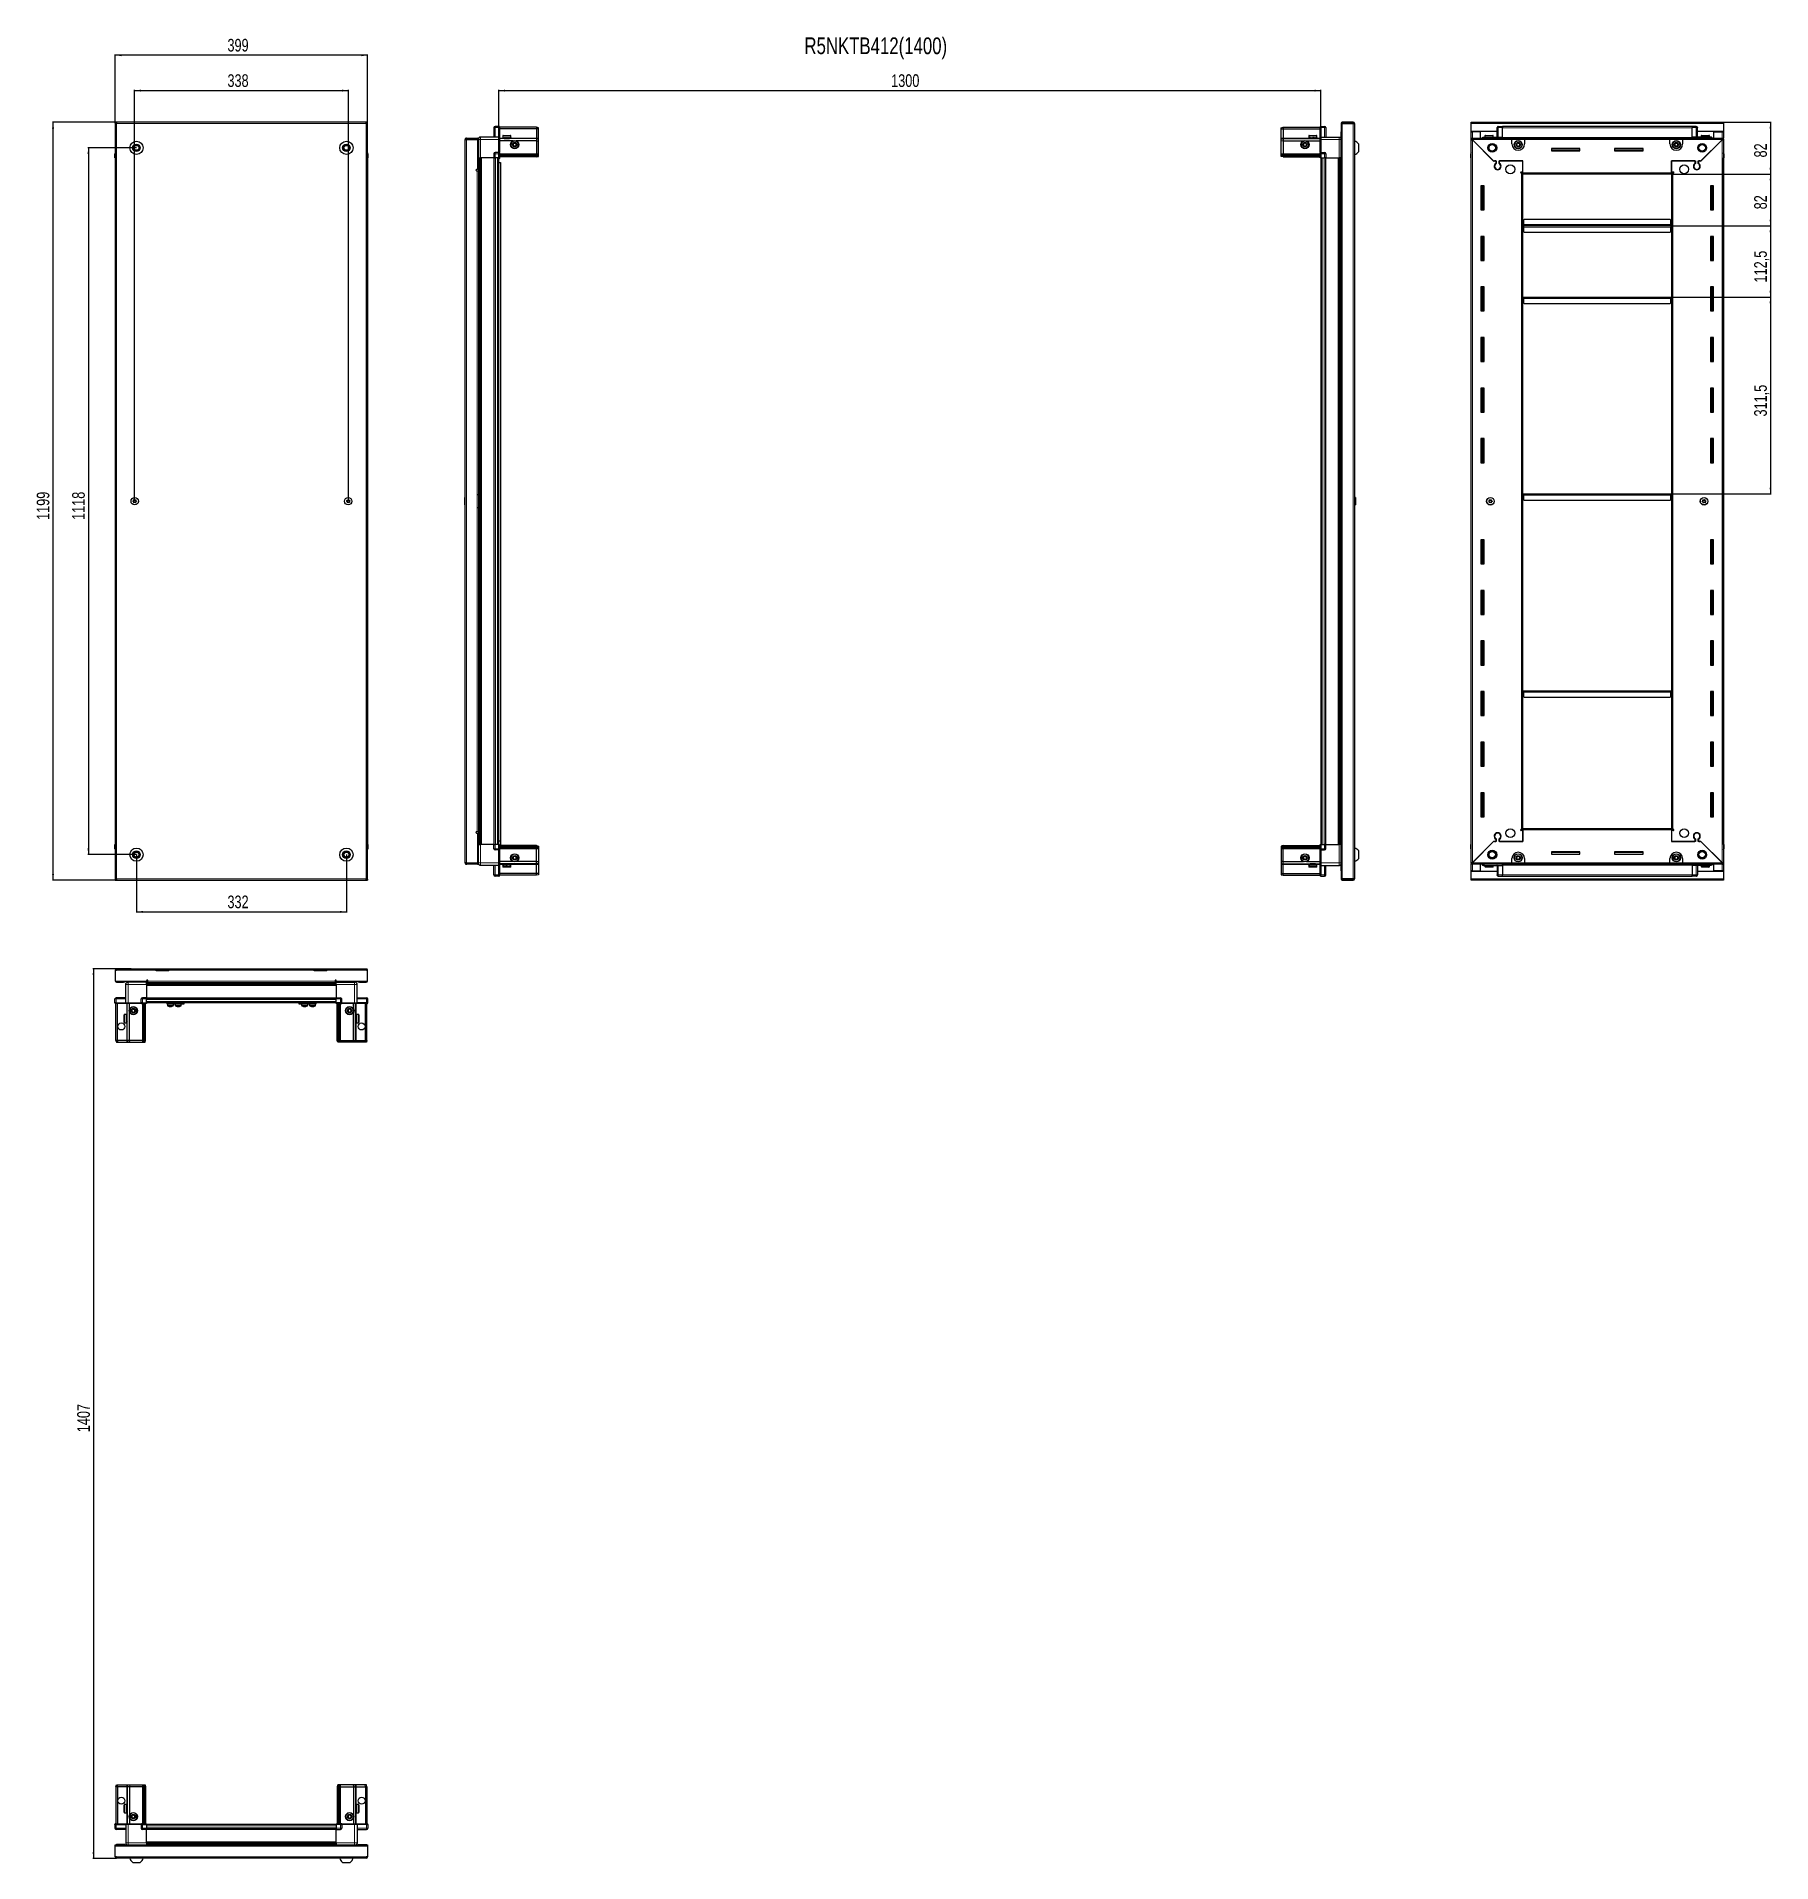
# Model space of a CAD drawing. Header units: millimetres. Extents: x 964 to 3708, y -1459 to 1429.
import ezdxf

# ---------------------------------------------------------------- set-up
doc = ezdxf.new("R2010")
doc.units = ezdxf.units.MM
doc.layers.add('FORMAT', color=7, linetype='Continuous')
doc.styles.add('SLDTEXTSTYLE0', font='TXT', dxfattribs={"width": 0.75})
doc.dimstyles.new('SLDDIMSTYLE0', dxfattribs={"dimtxt": 20, "dimasz": 10, "dimexe": 0, "dimexo": 0.0625, "dimgap": 5, "dimtad": 2, "dimdec": 1, "dimrnd": 1e-09, "dimzin": 12, "dimdsep": 46, "dimtxsty": 'SLDTEXTSTYLE0', "dimsah": 1, "dimcen": 0.09, "dimadec": 0, "dimazin": 3, "dimtfac": 1, "dimtofl": 0, "dimtmove": 0, "dimatfit": 3, "dimfxl": 0, "dimfrac": 2, "dimtolj": 1, "dimtzin": 12, "dimarcsym": 0})

msp = doc.modelspace()

# ---------------------------------------------------------------- texts
at = {"layer": 'FORMAT', "insert": (2178.47, 1427.22), "char_height": 26.4583, "attachment_point": 1, "style": 'SLDTEXTSTYLE0'}
msp.add_mtext('R5NKTB412(1400)', dxfattribs=at)

# ---------------------------------------------------------------- blocks, each defined once
blk = doc.blocks.new('_D')
at = {"layer": 'FORMAT'}
for p, q in [((1088.6, 1293.1), (989.2, 1293.1)), ((990.2, 94.1), (990.2, 1293.1)), ((1088.6, 94.1), (989.2, 94.1))]:
    blk.add_line(p, q, dxfattribs=at)
for points in [[(990.2, 1293.1), (988.6, 1283.1), (991.7, 1283.1)], [(990.2, 94.1), (991.7, 104.1), (988.6, 104.1)]]:
    blk.add_solid(points, dxfattribs=at)
at = {"layer": 'FORMAT', "insert": (964.4, 664), "char_height": 20, "attachment_point": 1, "rotation": 90, "style": 'SLDTEXTSTYLE0'}
blk.add_mtext('1199', dxfattribs=at)
blk = doc.blocks.new('_D_1')
at = {"layer": 'FORMAT'}
for p, q in [((1088.7, 1293.1), (1088.7, 1400.1)), ((1487.7, 1399.1), (1088.7, 1399.1)), ((1487.7, 1293.1), (1487.7, 1400.1))]:
    blk.add_line(p, q, dxfattribs=at)
for points in [[(1088.7, 1399.1), (1098.7, 1397.5), (1098.7, 1400.6)], [(1487.7, 1399.1), (1477.7, 1400.6), (1477.7, 1397.5)]]:
    blk.add_solid(points, dxfattribs=at)
at = {"layer": 'FORMAT', "insert": (1266, 1424.9), "char_height": 20, "attachment_point": 1, "style": 'SLDTEXTSTYLE0'}
blk.add_mtext('399', dxfattribs=at)
blk = doc.blocks.new('_D_2')
at = {"layer": 'FORMAT'}
for p, q in [((1122.2, 134.6), (1122.2, 43.1)), ((1454.2, 134.6), (1454.2, 43.1)), ((1122.2, 44.1), (1454.2, 44.1))]:
    blk.add_line(p, q, dxfattribs=at)
for points in [[(1122.2, 44.1), (1132.2, 42.5), (1132.2, 45.6)], [(1454.2, 44.1), (1444.2, 45.6), (1444.2, 42.5)]]:
    blk.add_solid(points, dxfattribs=at)
at = {"layer": 'FORMAT', "insert": (1266, 69.9), "char_height": 20, "attachment_point": 1, "style": 'SLDTEXTSTYLE0'}
blk.add_mtext('332', dxfattribs=at)
blk = doc.blocks.new('_D_3')
at = {"layer": 'FORMAT'}
for p, q in [((1119.2, 693.6), (1119.2, 1344.1)), ((1119.2, 1343.1), (1457.2, 1343.1)), ((1457.2, 693.6), (1457.2, 1344.1))]:
    blk.add_line(p, q, dxfattribs=at)
for points in [[(1119.2, 1343.1), (1129.2, 1341.5), (1129.2, 1344.6)], [(1457.2, 1343.1), (1447.2, 1344.6), (1447.2, 1341.5)]]:
    blk.add_solid(points, dxfattribs=at)
at = {"layer": 'FORMAT', "insert": (1266, 1368.9), "char_height": 20, "attachment_point": 1, "style": 'SLDTEXTSTYLE0'}
blk.add_mtext('338', dxfattribs=at)
blk = doc.blocks.new('_D_4')
at = {"layer": 'FORMAT'}
for p, q in [((1122.1, 1252.6), (1045.2, 1252.6)), ((1046.2, 1252.6), (1046.2, 134.6)), ((1122.1, 134.6), (1045.2, 134.6))]:
    blk.add_line(p, q, dxfattribs=at)
for points in [[(1046.2, 1252.6), (1044.6, 1242.6), (1047.7, 1242.6)], [(1046.2, 134.6), (1047.7, 144.6), (1044.6, 144.6)]]:
    blk.add_solid(points, dxfattribs=at)
at = {"layer": 'FORMAT', "insert": (1020.4, 664), "char_height": 20, "attachment_point": 1, "rotation": 90, "style": 'SLDTEXTSTYLE0'}
blk.add_mtext('1118', dxfattribs=at)
blk = doc.blocks.new('_D_5')
at = {"layer": 'FORMAT'}
for p, q in [((1695.1, 1236.6), (1695.1, 1344.1)), ((1695.1, 1343.1), (2995.1, 1343.1)), ((2995.1, 1236.6), (2995.1, 1344.1))]:
    blk.add_line(p, q, dxfattribs=at)
for points in [[(1695.1, 1343.1), (1705.1, 1341.5), (1705.1, 1344.6)], [(2995.1, 1343.1), (2985.1, 1344.6), (2985.1, 1341.5)]]:
    blk.add_solid(points, dxfattribs=at)
at = {"layer": 'FORMAT', "insert": (2315.6, 1368.9), "char_height": 20, "attachment_point": 1, "style": 'SLDTEXTSTYLE0'}
blk.add_mtext('1300', dxfattribs=at)
blk = doc.blocks.new('_D_6')
at = {"layer": 'FORMAT'}
for p, q in [((3631.7, 1293.1), (3707.2, 1293.1)), ((3706.2, 1293.1), (3706.2, 1211.1)), ((3549.7, 1211.1), (3707.2, 1211.1))]:
    blk.add_line(p, q, dxfattribs=at)
for points in [[(3706.2, 1293.1), (3704.7, 1283.1), (3707.7, 1283.1)], [(3706.2, 1211.1), (3707.7, 1221.1), (3704.7, 1221.1)]]:
    blk.add_solid(points, dxfattribs=at)
at = {"layer": 'FORMAT', "insert": (3680.4, 1237.3), "char_height": 20, "attachment_point": 1, "rotation": 90, "style": 'SLDTEXTSTYLE0'}
blk.add_mtext('82', dxfattribs=at)
blk = doc.blocks.new('_D_7')
at = {"layer": 'FORMAT'}
for p, q in [((3549.7, 1211.1), (3707.2, 1211.1)), ((3706.2, 1211.1), (3706.2, 1129.1)), ((3548.7, 1129.1), (3707.2, 1129.1))]:
    blk.add_line(p, q, dxfattribs=at)
for points in [[(3706.2, 1211.1), (3704.7, 1201.1), (3707.7, 1201.1)], [(3706.2, 1129.1), (3707.7, 1139.1), (3704.7, 1139.1)]]:
    blk.add_solid(points, dxfattribs=at)
at = {"layer": 'FORMAT', "insert": (3680.4, 1155.3), "char_height": 20, "attachment_point": 1, "rotation": 90, "style": 'SLDTEXTSTYLE0'}
blk.add_mtext('82', dxfattribs=at)
blk = doc.blocks.new('_D_8')
at = {"layer": 'FORMAT'}
for p, q in [((3548.7, 1129.1), (3707.2, 1129.1)), ((3706.2, 1129.1), (3706.2, 1016.6)), ((3548.7, 1016.6), (3707.2, 1016.6))]:
    blk.add_line(p, q, dxfattribs=at)
for points in [[(3706.2, 1129.1), (3704.7, 1119.1), (3707.7, 1119.1)], [(3706.2, 1016.6), (3707.7, 1026.6), (3704.7, 1026.6)]]:
    blk.add_solid(points, dxfattribs=at)
at = {"layer": 'FORMAT', "insert": (3680.4, 1039.6), "char_height": 20, "attachment_point": 1, "rotation": 90, "style": 'SLDTEXTSTYLE0'}
blk.add_mtext('112,5', dxfattribs=at)
blk = doc.blocks.new('_D_9')
at = {"layer": 'FORMAT'}
for p, q in [((3548.7, 1016.6), (3707.2, 1016.6)), ((3706.2, 1016.6), (3706.2, 705.1)), ((3548.7, 705.1), (3707.2, 705.1))]:
    blk.add_line(p, q, dxfattribs=at)
for points in [[(3706.2, 1016.6), (3704.7, 1006.6), (3707.7, 1006.6)], [(3706.2, 705.1), (3707.7, 715.1), (3704.7, 715.1)]]:
    blk.add_solid(points, dxfattribs=at)
at = {"layer": 'FORMAT', "insert": (3680.4, 827.6), "char_height": 20, "attachment_point": 1, "rotation": 90, "style": 'SLDTEXTSTYLE0'}
blk.add_mtext('311,5', dxfattribs=at)
blk = doc.blocks.new('_D_10')
at = {"layer": 'FORMAT'}
for p, q in [((1113.5, -45.9), (1053.2, -45.9)), ((1054.2, -45.9), (1054.2, -1452.9)), ((1090.7, -1452.9), (1053.2, -1452.9))]:
    blk.add_line(p, q, dxfattribs=at)
for points in [[(1054.2, -45.9), (1052.6, -55.9), (1055.7, -55.9)], [(1054.2, -1452.9), (1055.7, -1442.9), (1052.6, -1442.9)]]:
    blk.add_solid(points, dxfattribs=at)
at = {"layer": 'FORMAT', "insert": (1028.4, -778.9), "char_height": 20, "attachment_point": 1, "rotation": 90, "style": 'SLDTEXTSTYLE0'}
blk.add_mtext('1407', dxfattribs=at)

# ---------------------------------------------------------------- dimensions: what is measured, and where the dimension line sits
at = {"layer": 'FORMAT'}
for base, p1, p2, picture, middle in [((1088.66, 1399.07), (1487.66, 1293.07), (1088.66, 1293.07), '_D_1', (1288.16, 1399.07)), ((1457.16, 1343.07), (1119.16, 693.57), (1457.16, 693.57), '_D_3', (1288.16, 1343.07))]:
    dim = msp.add_linear_dim(base=base, p1=p1, p2=p2, dimstyle='SLDDIMSTYLE0', dxfattribs=at)
    dim.commit()
    dim.dimension.update_dxf_attribs({"geometry": picture, "text_midpoint": middle, "dimtype": 160})
for base, p1, p2, angle, picture, middle in [((2995.13, 1343.07), (1695.13, 1236.57), (2995.13, 1236.57), 0, '_D_5', (2345.13, 1343.07)), ((990.15, 1293.07), (1088.66, 94.07), (1088.66, 1293.07), 90, '_D', (990.15, 693.57)), ((3706.2, 1211.07), (3631.7, 1293.07), (3549.7, 1211.07), 90, '_D_6', (3706.2, 1252.07)), ((1046.15, 134.57), (1122.16, 1252.57), (1122.16, 134.57), 90, '_D_4', (1046.15, 693.57)), ((3706.2, 1129.07), (3549.7, 1211.07), (3548.7, 1129.07), 90, '_D_7', (3706.2, 1170.07)), ((3706.2, 1016.57), (3548.7, 1129.07), (3548.7, 1016.57), 90, '_D_8', (3706.2, 1072.82)), ((3706.2, 705.07), (3548.7, 1016.57), (3548.7, 705.07), 90, '_D_9', (3706.2, 860.82)), ((1454.16, 44.07), (1122.16, 134.57), (1454.16, 134.57), 0, '_D_2', (1288.16, 44.07)), ((1054.15, -1452.85), (1113.52, -45.85), (1090.76, -1452.85), 90, '_D_10', (1054.15, -749.35))]:
    dim = msp.add_linear_dim(base=base, p1=p1, p2=p2, angle=angle, dimstyle='SLDDIMSTYLE0', dxfattribs=at)
    dim.commit()
    dim.dimension.update_dxf_attribs({"geometry": picture, "text_midpoint": middle, "dimtype": 160})

# ---------------------------------------------------------------- linework, layer by layer
at = {"color": 7, "linetype": 'Continuous', "lineweight": 25}
for p, q in [((1088.66, 1291.57), (1088.66, 1293.07)), ((1090.76, 1293.07), (1088.66, 1293.07)), ((1088.66, 1291.57), (1090.76, 1291.57)), ((1088.66, 1291.57), (1088.66, 1290.97)), ((1088.66, 1290.97), (1088.66, 96.17)), ((1088.66, 1290.97), (1090.76, 1290.97)), ((1090.76, 1293.07), (1090.76, 1290.97)), ((1485.56, 1293.07), (1090.76, 1293.07)), ((1485.56, 1290.97), (1485.56, 1293.07)), ((1487.66, 1293.07), (1485.56, 1293.07)), ((1485.56, 1291.57), (1487.66, 1291.57)), ((1485.56, 1290.97), (1487.66, 1290.97)), ((1487.66, 1291.57), (1487.66, 1293.07)), ((1487.66, 1290.97), (1487.66, 1291.57)), ((1487.66, 96.17), (1487.66, 1290.97)), ((1687.28, 1284.57), (1687.28, 1269.57)), ((1695.28, 1286.57), (1689.28, 1286.57)), ((1695.28, 1286.57), (1695.62, 1286.57)), ((1695.28, 1286.57), (1695.28, 1284.57)), ((1695.28, 1269.77), (1695.28, 1284.57)), ((1695.28, 1269.77), (1695.28, 1284.57)), ((1696.48, 1286.07), (1695.62, 1286.57)), ((1696.48, 1284.57), (1696.48, 1286.07)), ((1754.78, 1285.07), (1696.48, 1285.07)), ((1696.48, 1284.57), (1696.48, 1269.77)), ((1754.78, 1282.57), (1696.48, 1282.57)), ((1701.28, 1271.47), (1701.28, 1269.07)), ((1702.08, 1272.27), (1709.25, 1272.27)), ((1709.25, 1272.27), (1713.48, 1272.27)), ((1714.28, 1269.07), (1714.28, 1271.47)), ((1754.78, 1285.07), (1754.78, 1282.57)), ((1757.78, 1284.27), (1754.78, 1285.07)), ((1754.78, 1282.57), (1754.78, 1268.07)), ((1757.78, 1282.42), (1754.78, 1282.57)), ((1757.78, 1282.42), (1757.78, 1284.27)), ((1757.78, 1268.07), (1757.78, 1282.42)), ((2932.48, 1284.27), (2935.48, 1285.07)), ((2932.48, 1282.42), (2932.48, 1284.27)), ((2932.48, 1282.42), (2935.48, 1282.57)), ((2932.48, 1268.07), (2932.48, 1282.42)), ((2935.48, 1285.07), (2935.48, 1282.57)), ((2935.48, 1285.07), (2993.78, 1285.07)), ((2935.48, 1282.57), (2935.48, 1268.07)), ((2935.48, 1282.57), (2993.78, 1282.57)), ((2975.98, 1271.47), (2975.98, 1268.57)), ((2976.78, 1272.27), (2988.18, 1272.27)), ((2988.98, 1268.57), (2988.98, 1271.47)), ((2994.65, 1286.57), (2993.78, 1286.07)), ((2994.65, 1286.57), (2993.78, 1286.07)), ((2993.78, 1286.07), (2993.78, 1284.57)), ((2993.78, 1269.77), (2993.78, 1284.57)), ((2994.98, 1286.57), (2994.65, 1286.57)), ((2994.98, 1286.57), (2994.65, 1286.57)), ((2994.98, 1284.57), (2994.98, 1286.57)), ((2994.98, 1286.57), (2994.98, 1286.57)), ((2994.98, 1286.57), (3000.98, 1286.57)), ((2994.98, 1284.57), (2994.98, 1269.77)), ((3002.98, 1284.57), (3002.98, 1269.57)), ((3026.88, 1278.07), (3026.88, 109.07)), ((3026.88, 1278.07), (3028.98, 1278.07)), ((3026.98, 1290.97), (3026.98, 1278.57)), ((3026.98, 1278.57), (3028.48, 1278.57)), ((3028.48, 1290.97), (3028.48, 1278.57)), ((3028.98, 1278.07), (3028.98, 1290.97)), ((3028.98, 1290.97), (3046.38, 1290.97)), ((3046.38, 1293.07), (3029.08, 1293.07)), ((3046.38, 1291.57), (3029.08, 1291.57)), ((3046.38, 1291.57), (3046.38, 1293.07)), ((3046.38, 1290.97), (3048.48, 1290.97)), ((3048.48, 1290.97), (3048.48, 96.17)), ((3232.7, 1293.07), (3631.7, 1293.07)), ((3232.7, 1290.97), (3232.7, 1293.07)), ((3232.7, 1278.57), (3232.7, 1290.97)), ((3273.7, 1278.57), (3232.7, 1278.57)), ((3232.7, 1278.07), (3232.7, 1278.57)), ((3232.7, 1278.07), (3234.8, 1278.07)), ((3232.7, 1267.82), (3232.7, 1278.07)), ((3234.2, 1278.07), (3234.2, 1278.57)), ((3247.7, 1278.07), (3234.8, 1278.07)), ((3247.7, 1267.82), (3247.7, 1278.07)), ((3254.7, 1271.47), (3254.7, 1269.57)), ((3255.5, 1272.27), (3266.9, 1272.27)), ((3267.7, 1269.57), (3267.7, 1271.47)), ((3273.7, 1269.57), (3273.7, 1284.57)), ((3274.37, 1286.07), (3274.37, 1286.07)), ((3275.7, 1286.57), (3282.2, 1286.57)), ((3275.7, 1286.57), (3282.2, 1286.57)), ((3282.2, 1286.57), (3282.2, 1286.57)), ((3282.2, 1286.57), (3282.2, 1286.57)), ((3282.2, 1286.57), (3282.2, 1284.57)), ((3582.2, 1286.42), (3282.2, 1286.42)), ((3282.2, 1269.57), (3282.2, 1284.57)), ((3582.2, 1286.57), (3582.2, 1286.57)), ((3588.7, 1286.57), (3582.2, 1286.57)), ((3588.7, 1286.57), (3582.2, 1286.57)), ((3582.2, 1286.57), (3582.2, 1284.57)), ((3582.2, 1269.57), (3582.2, 1284.57)), ((3590.7, 1284.57), (3590.7, 1284.57)), ((3590.7, 1269.57), (3590.7, 1284.57)), ((3631.7, 1278.57), (3590.7, 1278.57)), ((3596.7, 1271.47), (3596.7, 1269.57)), ((3597.5, 1272.27), (3608.9, 1272.27)), ((3609.7, 1269.57), (3609.7, 1271.47)), ((3616.7, 1267.82), (3616.7, 1278.07)), ((3616.7, 1278.07), (3629.6, 1278.07)), ((3629.6, 1278.07), (3631.7, 1278.07)), ((3630.2, 1278.07), (3630.2, 1278.57)), ((3631.7, 1293.07), (3631.7, 1290.97)), ((3631.7, 1290.97), (3631.7, 1278.57)), ((3631.7, 1278.07), (3631.7, 1278.57)), ((3631.7, 1278.07), (3631.7, 1267.82)), ((1088.15, 1243.07), (1088.15, 1236.57)), ((1088.16, 1236.57), (1088.16, 1243.07)), ((1487.66, 1244.39), (1487.66, 1244.39)), ((1488.16, 1243.07), (1488.16, 1236.57)), ((1488.16, 1236.57), (1488.16, 1243.07)), ((1643.28, 1265.72), (1641.78, 1265.72)), ((1641.78, 1265.22), (1641.78, 1265.72)), ((1641.78, 121.92), (1641.78, 1265.22)), ((1643.88, 1266.32), (1643.88, 1267.82)), ((1643.88, 1267.82), (1644.78, 1267.82)), ((1643.88, 1266.32), (1644.78, 1266.32)), ((1643.88, 1265.82), (1661.28, 1265.82)), ((1644.78, 1266.32), (1644.78, 1267.82)), ((1644.78, 1267.82), (1661.28, 1267.82)), ((1644.78, 1266.32), (1661.28, 1266.32)), ((1661.28, 1266.32), (1661.28, 1267.82)), ((1662.78, 1265.82), (1661.28, 1265.82)), ((1661.28, 1265.82), (1661.28, 1218.32)), ((1662.78, 1265.57), (1662.78, 1236.57)), ((1695.28, 1269.57), (1666.28, 1269.57)), ((1687.28, 1243.07), (1687.28, 1236.57)), ((1695.28, 1245.07), (1689.28, 1245.07)), ((1695.28, 1269.57), (1695.28, 1269.77)), ((1695.28, 1269.57), (1696.48, 1269.57)), ((1695.28, 1265.57), (1695.28, 1269.57)), ((1695.28, 1245.27), (1695.28, 1265.57)), ((1695.28, 1245.07), (1695.28, 1245.27)), ((1695.28, 1245.07), (1695.28, 1243.07)), ((1695.28, 1245.07), (1696.48, 1245.07)), ((1695.28, 1236.57), (1695.28, 1243.07)), ((1695.28, 1236.57), (1695.28, 1243.07)), ((1695.62, 1236.57), (1695.62, 1243.07)), ((1696.48, 1269.77), (1696.48, 1269.57)), ((1696.48, 1269.57), (1696.48, 1265.57)), ((1754.78, 1267.07), (1696.48, 1267.07)), ((1696.48, 1265.57), (1696.48, 1245.27)), ((1717.78, 1263.57), (1696.48, 1263.57)), ((1696.48, 1245.27), (1696.48, 1245.07)), ((1696.48, 1244.39), (1696.48, 1245.07)), ((1696.48, 1244.39), (1696.48, 1236.57)), ((1754.78, 1242.07), (1696.48, 1242.07)), ((1701.28, 1269.07), (1701.28, 1268.57)), ((1701.28, 1268.57), (1701.42, 1268.57)), ((1701.61, 1269.07), (1701.42, 1269.07)), ((1701.42, 1269.07), (1701.42, 1268.57)), ((1701.42, 1268.57), (1701.61, 1268.57)), ((1701.61, 1269.07), (1701.61, 1268.57)), ((1701.61, 1268.57), (1702.14, 1268.57)), ((1702.54, 1269.07), (1702.14, 1269.07)), ((1702.14, 1269.07), (1702.14, 1268.57)), ((1702.14, 1268.57), (1702.54, 1268.57)), ((1702.54, 1269.07), (1702.54, 1268.57)), ((1702.54, 1268.57), (1703.41, 1268.57)), ((1703.38, 1268.57), (1703.38, 1268.47)), ((1703.38, 1268.47), (1712.18, 1268.47)), ((1703.98, 1269.07), (1703.41, 1269.07)), ((1703.41, 1269.07), (1703.41, 1268.57)), ((1703.41, 1268.57), (1703.98, 1268.57)), ((1703.78, 1268.07), (1704.47, 1267.59)), ((1703.78, 1268.07), (1708.81, 1268.07)), ((1704.47, 1267.59), (1703.78, 1267.1)), ((1703.78, 1267.1), (1703.78, 1267.07)), ((1703.78, 1267.1), (1708.81, 1267.1)), ((1703.98, 1269.07), (1703.98, 1268.57)), ((1703.98, 1268.57), (1705.1, 1268.57)), ((1704.47, 1267.59), (1708.64, 1267.59)), ((1705.79, 1269.07), (1705.1, 1269.07)), ((1705.1, 1269.07), (1705.1, 1268.57)), ((1705.1, 1268.57), (1705.79, 1268.57)), ((1705.79, 1269.07), (1705.79, 1268.57)), ((1705.79, 1268.57), (1707.07, 1268.57)), ((1707.8, 1269.07), (1707.07, 1269.07)), ((1707.07, 1269.07), (1707.07, 1268.57)), ((1707.07, 1268.57), (1707.3, 1268.57)), ((1707.3, 1269.07), (1707.3, 1268.57)), ((1707.8, 1269.07), (1707.8, 1268.57)), ((1707.8, 1269.07), (1707.8, 1268.57)), ((1707.8, 1268.57), (1709.1, 1268.57)), ((1707.8, 1268.57), (1707.8, 1268.57)), ((1708.64, 1267.59), (1711.09, 1267.59)), ((1708.81, 1268.07), (1711.78, 1268.07)), ((1708.81, 1267.1), (1711.78, 1267.1)), ((1709.81, 1269.07), (1709.1, 1269.07)), ((1709.1, 1269.07), (1709.1, 1268.57)), ((1709.16, 1269.07), (1709.16, 1268.57)), ((1709.16, 1268.57), (1709.81, 1268.57)), ((1709.81, 1269.07), (1709.81, 1268.57)), ((1709.81, 1268.57), (1711, 1268.57)), ((1711.62, 1269.07), (1711, 1269.07)), ((1711, 1269.07), (1711, 1268.57)), ((1711, 1268.57), (1711.62, 1268.57)), ((1711.09, 1267.59), (1711.78, 1268.07)), ((1711.78, 1267.1), (1711.09, 1267.59)), ((1711.62, 1269.07), (1711.62, 1268.57)), ((1711.62, 1268.57), (1712.59, 1268.57)), ((1711.78, 1267.07), (1711.78, 1267.1)), ((1712.18, 1268.47), (1712.18, 1268.57)), ((1713.05, 1269.07), (1712.59, 1269.07)), ((1712.59, 1269.07), (1712.59, 1268.57)), ((1712.59, 1268.57), (1713.05, 1268.57)), ((1713.05, 1269.07), (1713.05, 1268.57)), ((1713.05, 1268.57), (1713.71, 1268.57)), ((1713.97, 1269.07), (1713.71, 1269.07)), ((1713.71, 1269.07), (1713.71, 1268.57)), ((1713.71, 1268.57), (1713.97, 1268.57)), ((1713.97, 1269.07), (1713.97, 1268.57)), ((1713.97, 1268.57), (1714.24, 1268.57)), ((1714.28, 1269.07), (1714.24, 1269.07)), ((1714.24, 1269.07), (1714.24, 1268.57)), ((1714.24, 1268.57), (1714.28, 1268.57)), ((1714.28, 1269.07), (1714.28, 1268.57)), ((1754.78, 1263.57), (1722.78, 1263.57)), ((1754.78, 1268.07), (1754.78, 1267.07)), ((1754.78, 1267.07), (1754.78, 1263.57)), ((1757.78, 1266.27), (1754.78, 1267.07)), ((1754.78, 1263.57), (1754.78, 1243.07)), ((1754.78, 1263.57), (1757.78, 1263.24)), ((1754.78, 1243.07), (1754.78, 1242.07)), ((1754.78, 1242.07), (1754.78, 1241.07)), ((1754.78, 1242.07), (1757.78, 1241.27)), ((1757.78, 1266.27), (1757.78, 1268.07)), ((1757.78, 1263.24), (1757.78, 1266.27)), ((1757.78, 1243.07), (1757.78, 1263.24)), ((1757.78, 1241.27), (1757.78, 1243.07)), ((2932.48, 1266.27), (2932.48, 1268.07)), ((2932.48, 1266.27), (2935.48, 1267.07)), ((2932.48, 1263.24), (2932.48, 1266.27)), ((2935.48, 1263.57), (2932.48, 1263.24)), ((2932.48, 1243.07), (2932.48, 1263.24)), ((2932.48, 1241.27), (2932.48, 1243.07)), ((2935.48, 1242.07), (2932.48, 1241.27)), ((2935.48, 1268.07), (2935.48, 1267.07)), ((2935.48, 1267.07), (2935.48, 1263.57)), ((2935.48, 1267.07), (2993.78, 1267.07)), ((2935.48, 1263.57), (2935.48, 1243.07)), ((2935.48, 1263.57), (2967.48, 1263.57)), ((2935.48, 1243.07), (2935.48, 1242.07)), ((2935.48, 1242.07), (2935.48, 1241.07)), ((2935.48, 1242.07), (2993.78, 1242.07)), ((2972.48, 1263.57), (2993.78, 1263.57)), ((2975.98, 1268.57), (2976.02, 1268.57)), ((2976.14, 1269.07), (2976.02, 1269.07)), ((2976.02, 1269.07), (2976.02, 1268.57)), ((2976.02, 1268.57), (2976.14, 1268.57)), ((2976.14, 1269.07), (2976.14, 1268.57)), ((2976.14, 1268.57), (2976.55, 1268.57)), ((2976.89, 1269.07), (2976.55, 1269.07)), ((2976.55, 1269.07), (2976.55, 1268.57)), ((2976.55, 1268.57), (2976.89, 1268.57)), ((2976.89, 1269.07), (2976.89, 1268.57)), ((2976.89, 1268.57), (2977.66, 1268.57)), ((2978.19, 1269.07), (2977.66, 1269.07)), ((2977.66, 1269.07), (2977.66, 1268.57)), ((2977.66, 1268.57), (2978.19, 1268.57)), ((2978.08, 1268.57), (2978.08, 1268.47)), ((2978.08, 1268.47), (2986.88, 1268.47)), ((2978.19, 1269.07), (2978.19, 1268.57)), ((2978.19, 1268.57), (2979.25, 1268.57)), ((2978.48, 1268.07), (2979.17, 1267.59)), ((2978.48, 1268.07), (2986.48, 1268.07)), ((2979.17, 1267.59), (2978.48, 1267.1)), ((2978.48, 1267.1), (2978.48, 1267.07)), ((2978.48, 1267.1), (2986.48, 1267.1)), ((2979.17, 1267.59), (2985.79, 1267.59)), ((2979.91, 1269.07), (2979.25, 1269.07)), ((2979.25, 1269.07), (2979.25, 1268.57)), ((2979.25, 1268.57), (2979.91, 1268.57)), ((2979.91, 1269.07), (2979.91, 1268.57)), ((2979.91, 1268.57), (2981.15, 1268.57)), ((2981.88, 1269.07), (2981.15, 1269.07)), ((2981.15, 1269.07), (2981.15, 1268.57)), ((2981.15, 1268.57), (2981.58, 1268.57)), ((2981.58, 1269.07), (2981.58, 1268.57)), ((2981.88, 1269.07), (2981.88, 1268.57)), ((2981.88, 1268.57), (2983.18, 1268.57)), ((2983.9, 1269.07), (2983.18, 1269.07)), ((2983.18, 1269.07), (2983.18, 1268.57)), ((2983.45, 1269.07), (2983.45, 1268.57)), ((2983.45, 1268.57), (2983.9, 1268.57)), ((2983.9, 1269.07), (2983.9, 1268.57)), ((2983.9, 1268.57), (2985.14, 1268.57)), ((2985.8, 1269.07), (2985.14, 1269.07)), ((2985.14, 1269.07), (2985.14, 1268.57)), ((2985.14, 1268.57), (2985.8, 1268.57)), ((2985.79, 1267.59), (2986.48, 1268.07)), ((2986.48, 1267.1), (2985.79, 1267.59)), ((2985.8, 1269.07), (2985.8, 1268.57)), ((2985.8, 1268.57), (2986.84, 1268.57)), ((2986.48, 1267.07), (2986.48, 1267.1)), ((2987.36, 1269.07), (2986.84, 1269.07)), ((2986.84, 1269.07), (2986.84, 1268.57)), ((2986.84, 1268.57), (2987.36, 1268.57)), ((2986.88, 1268.47), (2986.88, 1268.57)), ((2987.36, 1269.07), (2987.36, 1268.57)), ((2987.36, 1268.57), (2988.12, 1268.57)), ((2988.45, 1269.07), (2988.12, 1269.07)), ((2988.12, 1269.07), (2988.12, 1268.57)), ((2988.12, 1268.57), (2988.45, 1268.57)), ((2988.45, 1269.07), (2988.45, 1268.57)), ((2988.45, 1268.57), (2988.84, 1268.57)), ((2988.95, 1269.07), (2988.84, 1269.07)), ((2988.84, 1269.07), (2988.84, 1268.57)), ((2988.84, 1268.57), (2988.95, 1268.57)), ((2988.95, 1269.07), (2988.95, 1268.57)), ((2988.95, 1268.57), (2988.98, 1268.57)), ((2993.78, 1269.57), (2993.78, 1269.77)), ((2994.98, 1269.57), (2993.78, 1269.57)), ((2993.78, 1265.57), (2993.78, 1269.57)), ((2993.78, 1245.27), (2993.78, 1265.57)), ((2993.78, 1245.07), (2993.78, 1245.27)), ((2994.98, 1245.07), (2993.78, 1245.07)), ((2993.78, 1245.07), (2993.78, 1244.39)), ((2993.78, 1236.57), (2993.78, 1244.39)), ((2994.65, 1243.07), (2994.65, 1236.57)), ((2994.98, 1269.77), (2994.98, 1269.57)), ((2994.98, 1269.57), (2994.98, 1265.57)), ((2994.98, 1269.57), (3023.98, 1269.57)), ((2994.98, 1265.57), (2994.98, 1245.27)), ((2994.98, 1245.27), (2994.98, 1245.07)), ((2994.98, 1243.07), (2994.98, 1245.07)), ((2994.98, 1245.07), (3000.98, 1245.07)), ((2994.98, 1243.07), (2994.98, 1245.07)), ((2994.98, 1243.07), (2994.98, 1236.57)), ((3002.98, 1243.07), (3002.98, 1236.57)), ((3055.08, 1246.57), (3055.08, 1258.57)), ((3232.2, 1243.07), (3232.2, 1236.57)), ((3232.2, 1236.57), (3232.2, 1243.07)), ((3232.7, 1266.32), (3232.7, 1267.82)), ((3232.7, 1267.82), (3233.7, 1267.82)), ((3232.7, 1265.82), (3232.7, 1266.32)), ((3232.7, 1266.32), (3233.7, 1266.32)), ((3232.7, 121.32), (3232.7, 1265.82)), ((3234.2, 1265.82), (3232.7, 1265.82)), ((3233.7, 1266.32), (3233.7, 1267.82)), ((3233.7, 1267.82), (3297.2, 1267.82)), ((3234.3, 1265.72), (3268.2, 1231.82)), ((3268.9, 1231.12), (3234.8, 1265.22)), ((3253.2, 1269.57), (3282.2, 1269.57)), ((3282.2, 1269.57), (3282.2, 1269.07)), ((3282.2, 1268.42), (3582.2, 1268.42)), ((3297.2, 1265.72), (3297.2, 1267.82)), ((3297.2, 1267.82), (3317.2, 1267.82)), ((3297.2, 1266.32), (3317.2, 1266.32)), ((3297.2, 1258.82), (3297.2, 1265.72)), ((3317.2, 1267.82), (3317.2, 1265.72)), ((3317.2, 1267.82), (3547.2, 1267.82)), ((3317.2, 1265.72), (3317.2, 1258.82)), ((3404.7, 1251.57), (3359.7, 1251.57)), ((3359.7, 1251.57), (3359.7, 1248.07)), ((3404.7, 1248.82), (3359.7, 1248.82)), ((3359.7, 1248.07), (3404.7, 1248.07)), ((3404.7, 1248.07), (3404.7, 1251.57)), ((3504.7, 1251.57), (3459.7, 1251.57)), ((3459.7, 1251.57), (3459.7, 1248.07)), ((3504.7, 1248.82), (3459.7, 1248.82)), ((3459.7, 1248.07), (3504.7, 1248.07)), ((3504.7, 1248.07), (3504.7, 1251.57)), ((3547.2, 1265.72), (3547.2, 1267.82)), ((3547.2, 1267.82), (3567.2, 1267.82)), ((3547.2, 1266.32), (3567.2, 1266.32)), ((3547.2, 1258.82), (3547.2, 1265.72)), ((3567.2, 1267.82), (3630.7, 1267.82)), ((3567.2, 1267.82), (3567.2, 1265.72)), ((3567.2, 1265.72), (3567.2, 1258.82)), ((3611.2, 1269.57), (3582.2, 1269.57)), ((3582.2, 1269.57), (3582.2, 1269.07)), ((3629.6, 1265.22), (3595.5, 1231.12)), ((3596.2, 1231.82), (3630.1, 1265.72)), ((3630.2, 1265.82), (3631.7, 1265.82)), ((3630.7, 1266.32), (3630.7, 1267.82)), ((3630.7, 1267.82), (3631.7, 1267.82)), ((3630.7, 1266.32), (3631.7, 1266.32)), ((3631.7, 1266.32), (3631.7, 1267.82)), ((3631.7, 1266.32), (3631.7, 1265.82)), ((3631.7, 1265.82), (3631.7, 121.32)), ((3631.7, 1244.39), (3631.7, 1244.39)), ((3632.2, 1243.07), (3632.2, 1236.57)), ((3632.2, 1236.57), (3632.2, 1243.07)), ((1088.15, 1236.57), (1088.16, 1236.57)), ((1088.66, 1236.57), (1088.16, 1236.57)), ((1088.31, 1236.57), (1088.31, 150.57)), ((1487.66, 1236.57), (1488.16, 1236.57)), ((1488.01, 150.57), (1488.01, 1236.57)), ((1488.16, 1236.57), (1488.16, 1236.57)), ((1488.16, 1236.57), (1488.16, 1236.57)), ((1661.28, 1218.32), (1659.93, 1218.32)), ((1659.93, 1216.32), (1660.68, 1216.32)), ((1660.68, 1216.32), (1662.78, 1216.32)), ((1661.28, 1239.32), (1662.78, 1239.32)), ((1662.78, 1236.57), (1661.28, 1236.57)), ((1662.78, 1216.32), (1662.78, 170.82)), ((1663.43, 150.57), (1663.43, 1236.57)), ((1665.23, 1236.57), (1665.23, 150.57)), ((1665.26, 1236.57), (1665.26, 150.57)), ((1687.28, 1236.57), (1666.28, 1236.57)), ((1687.28, 1236.57), (1689.28, 1236.57)), ((1687.93, 150.57), (1687.93, 1236.57)), ((1695.28, 1236.57), (1689.28, 1236.57)), ((1695.13, 150.57), (1695.13, 1236.57)), ((1695.13, 1229.57), (1697.63, 1229.57)), ((1695.28, 1236.57), (1695.62, 1236.57)), ((1695.28, 1236.57), (1695.28, 1236.57)), ((1696.48, 1236.57), (1695.62, 1236.57)), ((1695.62, 1236.57), (1695.62, 1236.57)), ((1754.78, 1241.07), (1696.48, 1241.07)), ((1754.78, 1239.57), (1696.48, 1239.57)), ((1754.78, 1238.07), (1696.48, 1238.07)), ((1697.63, 1229.57), (1697.63, 156.07)), ((1754.78, 1241.07), (1754.78, 1239.57)), ((1754.78, 1241.07), (1757.78, 1240.53)), ((1754.78, 1239.57), (1757.78, 1240.03)), ((1754.78, 1239.57), (1754.78, 1238.07)), ((1754.78, 1238.07), (1757.78, 1238.87)), ((1757.78, 1240.53), (1757.78, 1241.27)), ((1757.78, 1240.03), (1757.78, 1240.53)), ((1757.78, 1238.87), (1757.78, 1240.03)), ((2932.48, 1240.53), (2932.48, 1241.27)), ((2935.48, 1241.07), (2932.48, 1240.53)), ((2932.48, 1240.03), (2932.48, 1240.53)), ((2932.48, 1238.87), (2932.48, 1240.03)), ((2935.48, 1239.57), (2932.48, 1240.03)), ((2935.48, 1238.07), (2932.48, 1238.87)), ((2935.48, 1241.07), (2993.78, 1241.07)), ((2935.48, 1241.07), (2935.48, 1239.57)), ((2935.48, 1239.57), (2935.48, 1238.07)), ((2935.48, 1239.57), (2993.78, 1239.57)), ((2935.48, 1238.07), (2993.78, 1238.07)), ((2994.65, 1236.57), (2993.78, 1236.57)), ((2994.98, 1236.57), (2994.65, 1236.57)), ((2994.98, 1236.57), (3000.98, 1236.57)), ((2995.13, 1236.57), (2995.13, 150.57)), ((3002.98, 1236.57), (3000.98, 1236.57)), ((3002.33, 1236.57), (3002.33, 150.57)), ((3002.98, 1236.57), (3023.98, 1236.57)), ((3025.01, 150.57), (3025.01, 1236.57)), ((3025.04, 150.57), (3025.04, 1236.57)), ((3026.83, 1236.57), (3026.83, 150.57)), ((3232.2, 1236.57), (3232.2, 1236.57)), ((3232.7, 1236.57), (3232.2, 1236.57)), ((3232.35, 1236.57), (3232.35, 150.57)), ((3268.2, 1231.82), (3272.4, 1231.82)), ((3269.6, 1231.82), (3268.9, 1231.12)), ((3271.7, 1231.82), (3269.6, 1231.82)), ((3271.7, 1231.82), (3271.7, 1227.93)), ((3272.4, 1231.82), (3272.4, 1227.53)), ((3272.7, 1218.96), (3272.7, 1218.2)), ((3277, 1231.82), (3314.7, 1231.82)), ((3277, 1227.53), (3277, 1231.82)), ((3277.7, 1227.93), (3277.7, 1231.82)), ((3314.7, 1231.82), (3277.7, 1231.82)), ((3311.85, 1214.57), (3314.7, 1214.57)), ((3314.7, 1213.57), (3312.7, 1213.57)), ((3312.7, 1213.57), (3312.7, 1212.57)), ((3314.7, 1213.17), (3314.7, 1231.82)), ((3314.7, 1214.57), (3314.7, 1231.82)), ((3314.7, 1211.07), (3314.7, 1213.17)), ((3549.7, 1231.82), (3587.4, 1231.82)), ((3549.7, 1213.17), (3549.7, 1231.82)), ((3549.7, 1231.82), (3549.7, 1214.57)), ((3586.7, 1231.82), (3549.7, 1231.82)), ((3549.7, 1214.57), (3552.55, 1214.57)), ((3551.7, 1213.57), (3549.7, 1213.57)), ((3549.7, 1213.17), (3549.7, 1211.07)), ((3551.7, 1212.57), (3551.7, 1213.57)), ((3586.7, 1231.82), (3586.7, 1227.93)), ((3587.4, 1231.82), (3587.4, 1227.53)), ((3591.7, 1218.96), (3591.7, 1218.2)), ((3592, 1231.82), (3596.2, 1231.82)), ((3592, 1227.53), (3592, 1231.82)), ((3594.8, 1231.82), (3592.7, 1231.82)), ((3592.7, 1227.93), (3592.7, 1231.82)), ((3595.5, 1231.12), (3594.8, 1231.82)), ((3631.7, 1236.57), (3632.2, 1236.57)), ((3632.05, 150.57), (3632.05, 1236.57)), ((3632.2, 1236.57), (3632.2, 1236.57)), ((3632.2, 1236.57), (3632.2, 1236.57)), ((3253.2, 1192.57), (3248.2, 1192.57)), ((3248.2, 1192.57), (3248.2, 1154.57)), ((3250.35, 1154.57), (3250.35, 1192.57)), ((3252.14, 1154.57), (3252.14, 1192.57)), ((3252.17, 1154.57), (3252.17, 1192.57)), ((3253.2, 1154.57), (3253.2, 1192.57)), ((3312.6, 1212.57), (3311.85, 1212.57)), ((3312.6, 1212.57), (3314.7, 1212.57)), ((3549.7, 1211.07), (3314.7, 1211.07)), ((3314.7, 176.07), (3314.7, 1211.07)), ((3549.7, 1212.57), (3551.8, 1212.57)), ((3549.7, 1211.07), (3549.7, 176.07)), ((3552.55, 1212.57), (3551.8, 1212.57)), ((3611.2, 1192.57), (3611.2, 1154.57)), ((3616.2, 1192.57), (3611.2, 1192.57)), ((3612.22, 1192.57), (3612.22, 1154.57)), ((3612.25, 1192.57), (3612.25, 1154.57)), ((3614.05, 1192.57), (3614.05, 1154.57)), ((3616.2, 1154.57), (3616.2, 1192.57)), ((3248.2, 1154.57), (3253.2, 1154.57)), ((3315.45, 1129.07), (3314.7, 1129.07)), ((3315.7, 1131.92), (3315.45, 1131.92)), ((3315.45, 1131.92), (3315.45, 1129.07)), ((3315.45, 1129.07), (3315.45, 1126.22)), ((3316.7, 1139.07), (3315.7, 1138.07)), ((3315.7, 1138.07), (3315.7, 1131.17)), ((3315.7, 1129.07), (3315.7, 1131.17)), ((3315.7, 1126.97), (3315.7, 1129.07)), ((3548.7, 1129.07), (3315.7, 1129.07)), ((3315.7, 1126.97), (3315.7, 1120.07)), ((3547.7, 1139.07), (3316.7, 1139.07)), ((3548.7, 1138.07), (3547.7, 1139.07)), ((3548.7, 1131.17), (3548.7, 1138.07)), ((3548.95, 1131.92), (3548.7, 1131.92)), ((3548.7, 1131.17), (3548.7, 1129.07)), ((3548.7, 1129.07), (3548.7, 1126.97)), ((3548.7, 1120.07), (3548.7, 1126.97)), ((3548.95, 1129.07), (3548.95, 1131.92)), ((3548.95, 1126.22), (3548.95, 1129.07)), ((3549.7, 1129.07), (3548.95, 1129.07)), ((3611.2, 1154.57), (3616.2, 1154.57)), ((3253.2, 1112.57), (3248.2, 1112.57)), ((3248.2, 1112.57), (3248.2, 1074.57)), ((3250.35, 1074.57), (3250.35, 1112.57)), ((3252.14, 1074.57), (3252.14, 1112.57)), ((3252.17, 1074.57), (3252.17, 1112.57)), ((3253.2, 1074.57), (3253.2, 1112.57)), ((3315.45, 1126.22), (3315.7, 1126.22)), ((3315.7, 1120.07), (3316.7, 1119.07)), ((3316.7, 1119.07), (3547.7, 1119.07)), ((3547.7, 1119.07), (3548.7, 1120.07)), ((3548.7, 1126.22), (3548.95, 1126.22)), ((3611.2, 1112.57), (3611.2, 1074.57)), ((3616.2, 1112.57), (3611.2, 1112.57)), ((3612.22, 1112.57), (3612.22, 1074.57)), ((3612.25, 1112.57), (3612.25, 1074.57)), ((3614.05, 1112.57), (3614.05, 1074.57)), ((3616.2, 1074.57), (3616.2, 1112.57)), ((3248.2, 1074.57), (3253.2, 1074.57)), ((3611.2, 1074.57), (3616.2, 1074.57)), ((3253.2, 1032.57), (3248.2, 1032.57)), ((3248.2, 1032.57), (3248.2, 994.57)), ((3250.35, 994.57), (3250.35, 1032.57)), ((3252.14, 994.57), (3252.14, 1032.57)), ((3252.17, 994.57), (3252.17, 1032.57)), ((3253.2, 994.57), (3253.2, 1032.57)), ((3314.7, 1016.57), (3315.45, 1016.57)), ((3315.45, 1016.57), (3315.45, 1013.72)), ((3315.45, 1013.72), (3315.7, 1013.72)), ((3315.7, 1014.47), (3315.7, 1016.57)), ((3315.7, 1016.57), (3548.7, 1016.57)), ((3315.7, 1014.47), (3315.7, 1007.57)), ((3548.7, 1016.57), (3548.7, 1014.47)), ((3548.7, 1007.57), (3548.7, 1014.47)), ((3548.7, 1013.72), (3548.95, 1013.72)), ((3548.95, 1013.72), (3548.95, 1016.57)), ((3548.95, 1016.57), (3549.7, 1016.57)), ((3611.2, 1032.57), (3611.2, 994.57)), ((3616.2, 1032.57), (3611.2, 1032.57)), ((3612.22, 1032.57), (3612.22, 994.57)), ((3612.25, 1032.57), (3612.25, 994.57)), ((3614.05, 1032.57), (3614.05, 994.57)), ((3616.2, 994.57), (3616.2, 1032.57)), ((3248.2, 994.57), (3253.2, 994.57)), ((3315.7, 1007.57), (3316.7, 1006.57)), ((3316.7, 1006.57), (3547.7, 1006.57)), ((3547.7, 1006.57), (3548.7, 1007.57)), ((3611.2, 994.57), (3616.2, 994.57)), ((3253.2, 952.57), (3248.2, 952.57)), ((3248.2, 952.57), (3248.2, 914.57)), ((3250.35, 914.57), (3250.35, 952.57)), ((3252.14, 914.57), (3252.14, 952.57)), ((3252.17, 914.57), (3252.17, 952.57)), ((3253.2, 914.57), (3253.2, 952.57)), ((3611.2, 952.57), (3611.2, 914.57)), ((3616.2, 952.57), (3611.2, 952.57)), ((3612.22, 952.57), (3612.22, 914.57)), ((3612.25, 952.57), (3612.25, 914.57)), ((3614.05, 952.57), (3614.05, 914.57)), ((3616.2, 914.57), (3616.2, 952.57)), ((3248.2, 914.57), (3253.2, 914.57)), ((3611.2, 914.57), (3616.2, 914.57)), ((3253.2, 872.57), (3248.2, 872.57)), ((3248.2, 872.57), (3248.2, 834.57)), ((3250.35, 834.57), (3250.35, 872.57)), ((3252.14, 834.57), (3252.14, 872.57)), ((3252.17, 834.57), (3252.17, 872.57)), ((3253.2, 834.57), (3253.2, 872.57)), ((3611.2, 872.57), (3611.2, 834.57)), ((3616.2, 872.57), (3611.2, 872.57)), ((3612.22, 872.57), (3612.22, 834.57)), ((3612.25, 872.57), (3612.25, 834.57)), ((3614.05, 872.57), (3614.05, 834.57)), ((3616.2, 834.57), (3616.2, 872.57)), ((3248.2, 834.57), (3253.2, 834.57)), ((3611.2, 834.57), (3616.2, 834.57)), ((3253.2, 792.57), (3248.2, 792.57)), ((3248.2, 792.57), (3248.2, 754.57)), ((3250.35, 754.57), (3250.35, 792.57)), ((3252.14, 754.57), (3252.14, 792.57)), ((3252.17, 754.57), (3252.17, 792.57)), ((3253.2, 754.57), (3253.2, 792.57)), ((3611.2, 792.57), (3611.2, 754.57)), ((3616.2, 792.57), (3611.2, 792.57)), ((3612.22, 792.57), (3612.22, 754.57)), ((3612.25, 792.57), (3612.25, 754.57)), ((3614.05, 792.57), (3614.05, 754.57)), ((3616.2, 754.57), (3616.2, 792.57)), ((3248.2, 754.57), (3253.2, 754.57)), ((3611.2, 754.57), (3616.2, 754.57)), ((1641.78, 699.36), (1641.48, 699.36)), ((1641.48, 687.79), (1641.48, 699.36)), ((1663.28, 703.07), (1663.28, 684.07)), ((3049.47, 699.36), (3048.48, 698.37)), ((3049.98, 699.36), (3049.47, 699.36)), ((3049.47, 699.36), (3049.47, 687.79)), ((3049.98, 699.36), (3049.98, 687.79)), ((3314.7, 705.07), (3315.45, 705.07)), ((3315.45, 705.07), (3315.45, 702.22)), ((3315.45, 702.22), (3315.7, 702.22)), ((3315.7, 705.07), (3548.7, 705.07)), ((3315.7, 702.97), (3315.7, 705.07)), ((3315.7, 702.97), (3315.7, 696.07)), ((3315.7, 696.07), (3316.7, 695.07)), ((3316.7, 695.07), (3547.7, 695.07)), ((3547.7, 695.07), (3548.7, 696.07)), ((3548.7, 705.07), (3548.7, 702.97)), ((3548.7, 696.07), (3548.7, 702.97)), ((3548.7, 702.22), (3548.95, 702.22)), ((3548.95, 702.22), (3548.95, 705.07)), ((3548.95, 705.07), (3549.7, 705.07)), ((1641.48, 687.79), (1641.78, 687.79)), ((3048.48, 688.77), (3049.47, 687.79)), ((3049.47, 687.79), (3049.98, 687.79)), ((3253.2, 632.57), (3248.2, 632.57)), ((3248.2, 632.57), (3248.2, 594.57)), ((3250.35, 594.57), (3250.35, 632.57)), ((3252.14, 594.57), (3252.14, 632.57)), ((3252.17, 594.57), (3252.17, 632.57)), ((3253.2, 594.57), (3253.2, 632.57)), ((3611.2, 632.57), (3611.2, 594.57)), ((3616.2, 632.57), (3611.2, 632.57)), ((3612.22, 632.57), (3612.22, 594.57)), ((3612.25, 632.57), (3612.25, 594.57)), ((3614.05, 632.57), (3614.05, 594.57)), ((3616.2, 594.57), (3616.2, 632.57)), ((3248.2, 594.57), (3253.2, 594.57)), ((3611.2, 594.57), (3616.2, 594.57)), ((3253.2, 552.57), (3248.2, 552.57)), ((3248.2, 552.57), (3248.2, 514.57)), ((3250.35, 514.57), (3250.35, 552.57)), ((3252.14, 514.57), (3252.14, 552.57)), ((3252.17, 514.57), (3252.17, 552.57)), ((3253.2, 514.57), (3253.2, 552.57)), ((3611.2, 552.57), (3611.2, 514.57)), ((3616.2, 552.57), (3611.2, 552.57)), ((3612.22, 552.57), (3612.22, 514.57)), ((3612.25, 552.57), (3612.25, 514.57)), ((3614.05, 552.57), (3614.05, 514.57)), ((3616.2, 514.57), (3616.2, 552.57)), ((3248.2, 514.57), (3253.2, 514.57)), ((3611.2, 514.57), (3616.2, 514.57)), ((3253.2, 472.57), (3248.2, 472.57)), ((3248.2, 472.57), (3248.2, 434.57)), ((3250.35, 434.57), (3250.35, 472.57)), ((3252.14, 434.57), (3252.14, 472.57)), ((3252.17, 434.57), (3252.17, 472.57)), ((3253.2, 434.57), (3253.2, 472.57)), ((3611.2, 472.57), (3611.2, 434.57)), ((3616.2, 472.57), (3611.2, 472.57)), ((3612.22, 472.57), (3612.22, 434.57)), ((3612.25, 472.57), (3612.25, 434.57)), ((3614.05, 472.57), (3614.05, 434.57)), ((3616.2, 434.57), (3616.2, 472.57)), ((3248.2, 434.57), (3253.2, 434.57)), ((3611.2, 434.57), (3616.2, 434.57)), ((3253.2, 392.57), (3248.2, 392.57)), ((3248.2, 392.57), (3248.2, 354.57)), ((3250.35, 354.57), (3250.35, 392.57)), ((3252.14, 354.57), (3252.14, 392.57)), ((3252.17, 354.57), (3252.17, 392.57)), ((3253.2, 354.57), (3253.2, 392.57)), ((3314.7, 393.57), (3315.45, 393.57)), ((3315.45, 393.57), (3315.45, 390.72)), ((3315.45, 390.72), (3315.7, 390.72)), ((3315.7, 391.47), (3315.7, 393.57)), ((3315.7, 393.57), (3548.7, 393.57)), ((3315.7, 391.47), (3315.7, 384.57)), ((3315.7, 384.57), (3316.7, 383.57)), ((3316.7, 383.57), (3547.7, 383.57)), ((3547.7, 383.57), (3548.7, 384.57)), ((3548.7, 393.57), (3548.7, 391.47)), ((3548.7, 384.57), (3548.7, 391.47)), ((3548.7, 390.72), (3548.95, 390.72)), ((3548.95, 390.72), (3548.95, 393.57)), ((3548.95, 393.57), (3549.7, 393.57)), ((3611.2, 392.57), (3611.2, 354.57)), ((3616.2, 392.57), (3611.2, 392.57)), ((3612.22, 392.57), (3612.22, 354.57)), ((3612.25, 392.57), (3612.25, 354.57)), ((3614.05, 392.57), (3614.05, 354.57)), ((3616.2, 354.57), (3616.2, 392.57)), ((3248.2, 354.57), (3253.2, 354.57)), ((3611.2, 354.57), (3616.2, 354.57)), ((3253.2, 312.57), (3248.2, 312.57)), ((3248.2, 312.57), (3248.2, 274.57)), ((3250.35, 274.57), (3250.35, 312.57)), ((3252.14, 274.57), (3252.14, 312.57)), ((3252.17, 274.57), (3252.17, 312.57)), ((3253.2, 274.57), (3253.2, 312.57)), ((3611.2, 312.57), (3611.2, 274.57)), ((3616.2, 312.57), (3611.2, 312.57)), ((3612.22, 312.57), (3612.22, 274.57)), ((3612.25, 312.57), (3612.25, 274.57)), ((3614.05, 312.57), (3614.05, 274.57)), ((3616.2, 274.57), (3616.2, 312.57)), ((3248.2, 274.57), (3253.2, 274.57)), ((3611.2, 274.57), (3616.2, 274.57)), ((3253.2, 232.57), (3248.2, 232.57)), ((3248.2, 232.57), (3248.2, 194.57)), ((3250.35, 194.57), (3250.35, 232.57)), ((3252.14, 194.57), (3252.14, 232.57)), ((3252.17, 194.57), (3252.17, 232.57)), ((3253.2, 194.57), (3253.2, 232.57)), ((3611.2, 232.57), (3611.2, 194.57)), ((3616.2, 232.57), (3611.2, 232.57)), ((3612.22, 232.57), (3612.22, 194.57)), ((3612.25, 232.57), (3612.25, 194.57)), ((3614.05, 232.57), (3614.05, 194.57)), ((3616.2, 194.57), (3616.2, 232.57)), ((3248.2, 194.57), (3253.2, 194.57)), ((3311.85, 174.57), (3312.6, 174.57)), ((3314.7, 174.57), (3312.6, 174.57)), ((3312.7, 174.57), (3312.7, 173.57)), ((3312.7, 173.57), (3314.7, 173.57)), ((3314.7, 173.97), (3314.7, 176.07)), ((3314.7, 176.07), (3549.7, 176.07)), ((3314.7, 173.97), (3314.7, 155.32)), ((3549.7, 176.07), (3549.7, 173.97)), ((3551.8, 174.57), (3549.7, 174.57)), ((3549.7, 173.97), (3549.7, 155.32)), ((3549.7, 173.57), (3551.7, 173.57)), ((3551.7, 173.57), (3551.7, 174.57)), ((3551.8, 174.57), (3552.55, 174.57)), ((3611.2, 194.57), (3616.2, 194.57)), ((1088.15, 144.07), (1088.15, 150.57)), ((1088.15, 150.57), (1088.16, 150.57)), ((1088.16, 150.57), (1088.16, 150.57)), ((1088.16, 150.57), (1088.16, 144.07)), ((1088.65, 150.57), (1088.16, 150.57)), ((1487.66, 150.57), (1488.16, 150.57)), ((1488.16, 150.57), (1488.16, 150.57)), ((1488.16, 144.07), (1488.16, 150.57)), ((1488.16, 150.57), (1488.16, 144.07)), ((1660.68, 170.82), (1659.93, 170.82)), ((1659.93, 168.82), (1661.28, 168.82)), ((1662.78, 170.82), (1660.68, 170.82)), ((1661.28, 168.82), (1661.28, 121.32)), ((1662.78, 150.57), (1661.28, 150.57)), ((1662.78, 147.82), (1661.28, 147.82)), ((1662.78, 121.57), (1662.78, 150.57)), ((1687.28, 150.57), (1666.28, 150.57)), ((1687.28, 144.07), (1687.28, 150.57)), ((1687.28, 150.57), (1689.28, 150.57)), ((1695.28, 150.57), (1689.28, 150.57)), ((1697.63, 156.07), (1695.13, 156.07)), ((1695.28, 144.07), (1695.28, 150.57)), ((1695.28, 150.57), (1695.62, 150.57)), ((1695.62, 144.07), (1695.62, 150.57)), ((1695.62, 150.57), (1696.48, 150.57)), ((1696.48, 150.57), (1696.48, 142.75)), ((1754.78, 149.07), (1696.48, 149.07)), ((1754.78, 147.57), (1696.48, 147.57)), ((1754.78, 146.07), (1696.48, 146.07)), ((1754.78, 145.07), (1696.48, 145.07)), ((1697.63, 156.07), (1697.63, 149.07)), ((1754.78, 147.57), (1754.78, 149.07)), ((1754.78, 149.07), (1757.78, 148.27)), ((1754.78, 146.07), (1754.78, 147.57)), ((1754.78, 147.57), (1757.78, 147.12)), ((1754.78, 146.07), (1757.78, 146.62)), ((1754.78, 145.07), (1754.78, 146.07)), ((1754.78, 145.07), (1757.78, 145.87)), ((1754.78, 144.07), (1754.78, 145.07)), ((1757.78, 148.27), (1757.78, 147.12)), ((1757.78, 147.12), (1757.78, 146.62)), ((1757.78, 146.62), (1757.78, 145.87)), ((1757.78, 145.87), (1757.78, 144.07)), ((2935.48, 149.07), (2932.48, 148.27)), ((2932.48, 148.27), (2932.48, 147.12)), ((2935.48, 147.57), (2932.48, 147.12)), ((2932.48, 147.12), (2932.48, 146.62)), ((2935.48, 146.07), (2932.48, 146.62)), ((2932.48, 146.62), (2932.48, 145.87)), ((2935.48, 145.07), (2932.48, 145.87)), ((2932.48, 145.87), (2932.48, 144.07)), ((2935.48, 147.57), (2935.48, 149.07)), ((2935.48, 149.07), (2993.78, 149.07)), ((2935.48, 146.07), (2935.48, 147.57)), ((2935.48, 147.57), (2993.78, 147.57)), ((2935.48, 146.07), (2993.78, 146.07)), ((2935.48, 145.07), (2935.48, 146.07)), ((2935.48, 145.07), (2993.78, 145.07)), ((2935.48, 144.07), (2935.48, 145.07)), ((2993.78, 142.75), (2993.78, 150.57)), ((2993.78, 150.57), (2994.65, 150.57)), ((2994.65, 150.57), (2994.65, 150.57)), ((2994.65, 150.57), (2994.65, 144.07)), ((2994.98, 150.57), (2994.65, 150.57)), ((2994.98, 150.57), (2994.98, 144.07)), ((2994.98, 150.57), (2994.98, 150.57)), ((2994.98, 150.57), (2994.98, 144.07)), ((2994.98, 150.57), (3000.98, 150.57)), ((3002.98, 150.57), (3000.98, 150.57)), ((3002.98, 144.07), (3002.98, 150.57)), ((3002.98, 150.57), (3023.98, 150.57)), ((3232.2, 150.57), (3232.2, 150.57)), ((3232.2, 144.07), (3232.2, 150.57)), ((3232.2, 150.57), (3232.2, 150.57)), ((3232.2, 150.57), (3232.2, 144.07)), ((3232.7, 150.57), (3232.2, 150.57)), ((3268.2, 155.32), (3234.3, 121.42)), ((3234.8, 121.92), (3268.9, 156.02)), ((3272.4, 155.32), (3268.2, 155.32)), ((3268.9, 156.02), (3269.6, 155.32)), ((3269.6, 155.32), (3271.7, 155.32)), ((3271.7, 159.21), (3271.7, 155.32)), ((3272.4, 159.61), (3272.4, 155.32)), ((3272.7, 168.94), (3272.7, 168.18)), ((3277, 155.32), (3277, 159.61)), ((3314.7, 155.32), (3277, 155.32)), ((3277.7, 155.32), (3277.7, 159.21)), ((3277.7, 155.32), (3314.7, 155.32)), ((3314.7, 172.57), (3311.85, 172.57)), ((3314.7, 155.32), (3314.7, 172.57)), ((3549.7, 172.57), (3549.7, 155.32)), ((3552.55, 172.57), (3549.7, 172.57)), ((3587.4, 155.32), (3549.7, 155.32)), ((3549.7, 155.32), (3586.7, 155.32)), ((3586.7, 159.21), (3586.7, 155.32)), ((3587.4, 159.61), (3587.4, 155.32)), ((3591.7, 168.94), (3591.7, 168.18)), ((3592, 155.32), (3592, 159.61)), ((3596.2, 155.32), (3592, 155.32)), ((3592.7, 155.32), (3592.7, 159.21)), ((3592.7, 155.32), (3594.8, 155.32)), ((3594.8, 155.32), (3595.5, 156.02)), ((3595.5, 156.02), (3629.6, 121.92)), ((3630.1, 121.42), (3596.2, 155.32)), ((3631.7, 150.57), (3632.2, 150.57)), ((3632.2, 150.57), (3632.2, 150.57)), ((3632.2, 144.07), (3632.2, 150.57)), ((3632.2, 150.57), (3632.2, 144.07)), ((1088.65, 142.75), (1088.65, 142.75)), ((1641.78, 121.42), (1641.78, 121.92)), ((1643.28, 121.42), (1641.78, 121.42)), ((1661.28, 121.32), (1643.88, 121.32)), ((1643.88, 120.82), (1643.88, 119.32)), ((1643.88, 120.82), (1644.78, 120.82)), ((1643.88, 119.32), (1644.78, 119.32)), ((1661.28, 120.82), (1644.78, 120.82)), ((1644.78, 120.82), (1644.78, 119.32)), ((1661.28, 119.32), (1644.78, 119.32)), ((1661.28, 121.32), (1662.78, 121.32)), ((1661.28, 120.82), (1661.28, 119.32)), ((1695.28, 117.57), (1666.28, 117.57)), ((1687.28, 102.57), (1687.28, 117.57)), ((1695.28, 142.07), (1689.28, 142.07)), ((1695.28, 144.07), (1695.28, 142.07)), ((1695.28, 144.07), (1695.28, 142.07)), ((1695.28, 142.07), (1696.48, 142.07)), ((1695.28, 141.87), (1695.28, 142.07)), ((1695.28, 121.57), (1695.28, 141.87)), ((1695.28, 117.57), (1695.28, 121.57)), ((1695.28, 117.57), (1696.48, 117.57)), ((1695.28, 117.37), (1695.28, 117.57)), ((1695.28, 102.57), (1695.28, 117.37)), ((1696.48, 142.07), (1696.48, 142.75)), ((1696.48, 142.07), (1696.48, 141.87)), ((1696.48, 141.87), (1696.48, 121.57)), ((1717.78, 123.57), (1696.48, 123.57)), ((1696.48, 121.57), (1696.48, 117.57)), ((1754.78, 120.07), (1696.48, 120.07)), ((1696.48, 117.57), (1696.48, 117.37)), ((1696.48, 117.37), (1696.48, 102.57)), ((1701.28, 118.57), (1701.28, 115.67)), ((1701.38, 118.57), (1701.28, 118.57)), ((1701.38, 118.07), (1701.38, 118.57)), ((1701.55, 118.57), (1701.38, 118.57)), ((1701.38, 118.07), (1701.55, 118.07)), ((1701.55, 118.07), (1701.55, 118.57)), ((1702.04, 118.57), (1701.55, 118.57)), ((1702.04, 118.07), (1702.04, 118.57)), ((1702.42, 118.57), (1702.04, 118.57)), ((1702.04, 118.07), (1702.42, 118.07)), ((1702.42, 118.07), (1702.42, 118.57)), ((1703.26, 118.57), (1702.42, 118.57)), ((1703.26, 118.07), (1703.26, 118.57)), ((1703.81, 118.57), (1703.26, 118.57)), ((1703.26, 118.07), (1703.81, 118.07)), ((1703.38, 118.67), (1703.38, 118.57)), ((1708.78, 118.67), (1703.38, 118.67)), ((1703.78, 120.07), (1703.78, 120.04)), ((1703.78, 120.04), (1704.47, 119.55)), ((1703.89, 120.04), (1703.78, 120.04)), ((1704.47, 119.55), (1703.78, 119.07)), ((1703.89, 119.07), (1703.78, 119.07)), ((1703.81, 118.07), (1703.81, 118.57)), ((1704.92, 118.57), (1703.81, 118.57)), ((1711.78, 120.04), (1703.89, 120.04)), ((1711.78, 119.07), (1703.89, 119.07)), ((1704.56, 119.55), (1704.47, 119.55)), ((1711.09, 119.55), (1704.56, 119.55)), ((1704.92, 118.07), (1704.92, 118.57)), ((1705.6, 118.57), (1704.92, 118.57)), ((1704.92, 118.07), (1705.6, 118.07)), ((1705.6, 118.07), (1705.6, 118.57)), ((1706.86, 118.57), (1705.6, 118.57)), ((1706.86, 118.07), (1706.86, 118.57)), ((1707.16, 118.57), (1706.86, 118.57)), ((1706.86, 118.07), (1707.6, 118.07)), ((1707.16, 118.07), (1707.16, 118.57)), ((1707.6, 118.07), (1707.6, 118.57)), ((1708.9, 118.57), (1707.6, 118.57)), ((1712.18, 118.67), (1708.78, 118.67)), ((1708.9, 118.07), (1708.9, 118.57)), ((1708.9, 118.07), (1709.61, 118.07)), ((1709.02, 118.07), (1709.02, 118.57)), ((1709.61, 118.57), (1709.02, 118.57)), ((1709.61, 118.07), (1709.61, 118.57)), ((1710.82, 118.57), (1709.61, 118.57)), ((1710.82, 118.07), (1710.82, 118.57)), ((1711.45, 118.57), (1710.82, 118.57)), ((1710.82, 118.07), (1711.45, 118.07)), ((1711.09, 119.55), (1711.78, 120.04)), ((1711.78, 119.07), (1711.09, 119.55)), ((1711.45, 118.07), (1711.45, 118.57)), ((1712.45, 118.57), (1711.45, 118.57)), ((1711.78, 120.04), (1711.78, 120.07)), ((1712.18, 118.57), (1712.18, 118.67)), ((1712.45, 118.07), (1712.45, 118.57)), ((1712.93, 118.57), (1712.45, 118.57)), ((1712.45, 118.07), (1712.93, 118.07)), ((1712.93, 118.07), (1712.93, 118.57)), ((1713.62, 118.57), (1712.93, 118.57)), ((1713.62, 118.07), (1713.62, 118.57)), ((1713.91, 118.57), (1713.62, 118.57)), ((1713.62, 118.07), (1713.91, 118.07)), ((1713.91, 118.07), (1713.91, 118.57)), ((1714.22, 118.57), (1713.91, 118.57)), ((1714.22, 118.07), (1714.22, 118.57)), ((1714.28, 118.57), (1714.22, 118.57)), ((1714.22, 118.07), (1714.28, 118.07)), ((1714.28, 115.67), (1714.28, 118.57)), ((1714.28, 118.07), (1714.28, 118.57)), ((1714.28, 118.57), (1714.28, 118.57)), ((1754.78, 123.57), (1722.78, 123.57)), ((1754.78, 123.57), (1754.78, 144.07)), ((1754.78, 123.57), (1757.78, 123.9)), ((1754.78, 120.07), (1754.78, 123.57)), ((1757.78, 120.87), (1754.78, 120.07)), ((1754.78, 119.07), (1754.78, 120.07)), ((1754.78, 104.57), (1754.78, 119.07)), ((1757.78, 144.07), (1757.78, 123.9)), ((1757.78, 123.9), (1757.78, 120.87)), ((1757.78, 120.87), (1757.78, 119.07)), ((1757.78, 119.07), (1757.78, 104.73)), ((2932.48, 144.07), (2932.48, 123.9)), ((2935.48, 123.57), (2932.48, 123.9)), ((2932.48, 123.9), (2932.48, 120.87)), ((2932.48, 120.87), (2935.48, 120.07)), ((2932.48, 120.87), (2932.48, 119.07)), ((2932.48, 119.07), (2932.48, 104.73)), ((2935.48, 123.57), (2935.48, 144.07)), ((2935.48, 123.57), (2967.48, 123.57)), ((2935.48, 120.07), (2935.48, 123.57)), ((2935.48, 120.07), (2993.78, 120.07)), ((2935.48, 119.07), (2935.48, 120.07)), ((2935.48, 104.57), (2935.48, 119.07)), ((2972.48, 123.57), (2993.78, 123.57)), ((2975.98, 118.57), (2975.98, 115.67)), ((2976, 118.57), (2975.98, 118.57)), ((2976, 118.07), (2976, 118.57)), ((2976.1, 118.57), (2976, 118.57)), ((2976, 118.07), (2976.1, 118.07)), ((2976.1, 118.07), (2976.1, 118.57)), ((2976.47, 118.57), (2976.1, 118.57)), ((2976.47, 118.07), (2976.47, 118.57)), ((2976.79, 118.57), (2976.47, 118.57)), ((2976.47, 118.07), (2976.79, 118.07)), ((2976.79, 118.07), (2976.79, 118.57)), ((2977.53, 118.57), (2976.79, 118.57)), ((2977.53, 118.07), (2977.53, 118.57)), ((2978.04, 118.57), (2977.53, 118.57)), ((2977.53, 118.07), (2978.04, 118.07)), ((2978.04, 118.07), (2978.04, 118.57)), ((2979.07, 118.57), (2978.04, 118.57)), ((2978.08, 118.67), (2978.08, 118.57)), ((2986.88, 118.67), (2978.08, 118.67)), ((2978.48, 120.07), (2978.48, 120.04)), ((2978.48, 120.04), (2979.17, 119.55)), ((2986.48, 120.04), (2978.48, 120.04)), ((2979.17, 119.55), (2978.48, 119.07)), ((2986.48, 119.07), (2978.48, 119.07)), ((2979.07, 118.07), (2979.07, 118.57)), ((2979.72, 118.57), (2979.07, 118.57)), ((2979.07, 118.07), (2979.72, 118.07)), ((2985.79, 119.55), (2979.17, 119.55)), ((2979.72, 118.07), (2979.72, 118.57)), ((2980.95, 118.57), (2979.72, 118.57)), ((2980.95, 118.07), (2980.95, 118.57)), ((2981.44, 118.57), (2980.95, 118.57)), ((2980.95, 118.07), (2981.68, 118.07)), ((2981.44, 118.07), (2981.44, 118.57)), ((2981.68, 118.07), (2981.68, 118.57)), ((2982.98, 118.57), (2981.68, 118.57)), ((2982.98, 118.07), (2982.98, 118.57)), ((2982.98, 118.07), (2983.71, 118.07)), ((2983.31, 118.07), (2983.31, 118.57)), ((2983.71, 118.57), (2983.31, 118.57)), ((2983.71, 118.07), (2983.71, 118.57)), ((2984.95, 118.57), (2983.71, 118.57)), ((2984.95, 118.07), (2984.95, 118.57)), ((2985.62, 118.57), (2984.95, 118.57)), ((2984.95, 118.07), (2985.62, 118.07)), ((2985.62, 118.07), (2985.62, 118.57)), ((2986.69, 118.57), (2985.62, 118.57)), ((2985.79, 119.55), (2986.48, 120.04)), ((2986.48, 119.07), (2985.79, 119.55)), ((2986.48, 120.04), (2986.48, 120.07)), ((2986.69, 118.07), (2986.69, 118.57)), ((2987.23, 118.57), (2986.69, 118.57)), ((2986.69, 118.07), (2987.23, 118.07)), ((2986.88, 118.57), (2986.88, 118.67)), ((2987.23, 118.07), (2987.23, 118.57)), ((2988.02, 118.57), (2987.23, 118.57)), ((2988.02, 118.07), (2988.02, 118.57)), ((2988.37, 118.57), (2988.02, 118.57)), ((2988.02, 118.07), (2988.37, 118.07)), ((2988.37, 118.07), (2988.37, 118.57)), ((2988.8, 118.57), (2988.37, 118.57)), ((2988.8, 118.07), (2988.8, 118.57)), ((2988.93, 118.57), (2988.8, 118.57)), ((2988.8, 118.07), (2988.93, 118.07)), ((2988.93, 118.07), (2988.93, 118.57)), ((2988.98, 118.57), (2988.93, 118.57)), ((2988.98, 115.67), (2988.98, 118.57)), ((2993.78, 142.75), (2993.78, 142.07)), ((2994.98, 142.07), (2993.78, 142.07)), ((2993.78, 141.87), (2993.78, 142.07)), ((2993.78, 121.57), (2993.78, 141.87)), ((2993.78, 117.57), (2993.78, 121.57)), ((2994.98, 117.57), (2993.78, 117.57)), ((2993.78, 117.37), (2993.78, 117.57)), ((2993.78, 102.57), (2993.78, 117.37)), ((2994.98, 142.07), (2994.98, 144.07)), ((2994.98, 142.07), (2994.98, 141.87)), ((2994.98, 142.07), (3000.98, 142.07)), ((2994.98, 141.87), (2994.98, 121.57)), ((2994.98, 121.57), (2994.98, 117.57)), ((2994.98, 117.57), (2994.98, 117.37)), ((2994.98, 117.57), (3023.98, 117.57)), ((2994.98, 117.37), (2994.98, 102.57)), ((2994.98, 117.37), (2994.98, 102.57)), ((3002.98, 102.57), (3002.98, 117.57)), ((3055.08, 128.57), (3055.08, 140.57)), ((3232.7, 142.75), (3232.7, 142.75)), ((3232.7, 120.82), (3232.7, 121.32)), ((3234.2, 121.32), (3232.7, 121.32)), ((3232.7, 120.82), (3232.7, 119.32)), ((3233.7, 120.82), (3232.7, 120.82)), ((3232.7, 109.07), (3232.7, 119.32)), ((3233.7, 119.32), (3232.7, 119.32)), ((3233.7, 120.82), (3233.7, 119.32)), ((3297.2, 119.32), (3233.7, 119.32)), ((3247.7, 109.07), (3247.7, 119.32)), ((3253.2, 117.57), (3282.2, 117.57)), ((3254.7, 117.57), (3254.7, 115.67)), ((3267.7, 115.67), (3267.7, 117.57)), ((3273.7, 117.57), (3273.7, 102.57)), ((3582.2, 118.72), (3282.2, 118.72)), ((3282.2, 117.57), (3282.2, 118.07)), ((3282.2, 117.57), (3282.2, 102.57)), ((3297.2, 121.42), (3297.2, 128.32)), ((3297.2, 119.32), (3297.2, 121.42)), ((3317.2, 120.82), (3297.2, 120.82)), ((3317.2, 119.32), (3297.2, 119.32)), ((3317.2, 128.32), (3317.2, 121.42)), ((3317.2, 121.42), (3317.2, 119.32)), ((3547.2, 119.32), (3317.2, 119.32)), ((3404.7, 139.07), (3359.7, 139.07)), ((3359.7, 139.07), (3359.7, 135.57)), ((3359.7, 138.32), (3404.7, 138.32)), ((3359.7, 135.57), (3404.7, 135.57)), ((3404.7, 135.57), (3404.7, 139.07)), ((3504.7, 139.07), (3459.7, 139.07)), ((3459.7, 139.07), (3459.7, 135.57)), ((3459.7, 138.32), (3504.7, 138.32)), ((3459.7, 135.57), (3504.7, 135.57)), ((3504.7, 135.57), (3504.7, 139.07)), ((3547.2, 121.42), (3547.2, 128.32)), ((3547.2, 119.32), (3547.2, 121.42)), ((3567.2, 120.82), (3547.2, 120.82)), ((3567.2, 119.32), (3547.2, 119.32)), ((3567.2, 128.32), (3567.2, 121.42)), ((3567.2, 121.42), (3567.2, 119.32)), ((3630.7, 119.32), (3567.2, 119.32)), ((3582.2, 117.57), (3582.2, 118.07)), ((3611.2, 117.57), (3582.2, 117.57)), ((3582.2, 117.57), (3582.2, 102.57)), ((3590.7, 117.57), (3590.7, 102.57)), ((3596.7, 117.57), (3596.7, 115.67)), ((3609.7, 115.67), (3609.7, 117.57)), ((3616.7, 109.07), (3616.7, 119.32)), ((3630.2, 121.32), (3631.7, 121.32)), ((3630.7, 120.82), (3630.7, 119.32)), ((3631.7, 120.82), (3630.7, 120.82)), ((3631.7, 119.32), (3630.7, 119.32)), ((3631.7, 121.32), (3631.7, 120.82)), ((3631.7, 120.82), (3631.7, 119.32)), ((3631.7, 119.32), (3631.7, 109.07)), ((1090.76, 96.17), (1088.66, 96.17)), ((1088.66, 96.17), (1088.66, 95.57)), ((1090.76, 95.57), (1088.66, 95.57)), ((1088.66, 95.57), (1088.66, 94.07)), ((1088.66, 94.07), (1090.76, 94.07)), ((1090.76, 96.17), (1090.76, 94.07)), ((1090.76, 94.07), (1485.56, 94.07)), ((1485.56, 94.07), (1485.56, 96.17)), ((1487.66, 96.17), (1485.56, 96.17)), ((1487.66, 95.57), (1485.56, 95.57)), ((1485.56, 94.07), (1487.66, 94.07)), ((1487.66, 95.57), (1487.66, 96.17)), ((1487.66, 95.57), (1487.66, 94.07)), ((1695.28, 100.57), (1689.28, 100.57)), ((1695.28, 102.57), (1695.28, 100.57)), ((1695.28, 100.57), (1695.62, 100.57)), ((1695.28, 100.57), (1695.28, 100.57)), ((1695.28, 100.57), (1695.62, 100.57)), ((1695.62, 100.57), (1696.48, 101.07)), ((1695.62, 100.57), (1696.48, 101.07)), ((1754.78, 104.57), (1696.48, 104.57)), ((1696.48, 101.07), (1696.48, 102.57)), ((1754.78, 102.07), (1696.48, 102.07)), ((1702.23, 114.87), (1702.08, 114.87)), ((1713.48, 114.87), (1702.23, 114.87)), ((1757.78, 104.73), (1754.78, 104.57)), ((1754.78, 102.07), (1754.78, 104.57)), ((1757.78, 102.87), (1754.78, 102.07)), ((1757.78, 104.73), (1757.78, 102.87)), ((2932.48, 104.73), (2935.48, 104.57)), ((2932.48, 104.73), (2932.48, 102.87)), ((2932.48, 102.87), (2935.48, 102.07)), ((2935.48, 104.57), (2993.78, 104.57)), ((2935.48, 102.07), (2935.48, 104.57)), ((2935.48, 102.07), (2993.78, 102.07)), ((2988.18, 114.87), (2976.78, 114.87)), ((2993.78, 102.57), (2993.78, 101.07)), ((2993.78, 101.07), (2994.65, 100.57)), ((2994.98, 100.57), (2994.65, 100.57)), ((2994.98, 100.57), (2994.98, 102.57)), ((2994.98, 100.57), (3000.98, 100.57)), ((3028.98, 109.07), (3026.88, 109.07)), ((3026.98, 108.57), (3028.48, 108.57)), ((3026.98, 108.57), (3026.98, 96.17)), ((3028.48, 108.57), (3028.48, 96.17)), ((3028.98, 96.17), (3028.98, 109.07)), ((3046.38, 96.17), (3028.98, 96.17)), ((3029.08, 95.57), (3046.38, 95.57)), ((3029.08, 94.07), (3046.38, 94.07)), ((3048.48, 96.17), (3046.38, 96.17)), ((3046.38, 95.57), (3046.38, 94.07)), ((3234.8, 109.07), (3232.7, 109.07)), ((3232.7, 108.57), (3232.7, 109.07)), ((3232.7, 108.57), (3273.7, 108.57)), ((3232.7, 96.17), (3232.7, 108.57)), ((3232.7, 94.07), (3232.7, 96.17)), ((3631.7, 94.07), (3232.7, 94.07)), ((3234.2, 108.57), (3234.2, 109.07)), ((3234.8, 109.07), (3247.7, 109.07)), ((3259.27, 114.87), (3255.5, 114.87)), ((3266.9, 114.87), (3259.27, 114.87)), ((3273.7, 102.57), (3273.7, 102.57)), ((3275.7, 100.57), (3282.2, 100.57)), ((3275.7, 100.57), (3282.2, 100.57)), ((3282.2, 100.57), (3282.2, 102.57)), ((3282.2, 100.72), (3582.2, 100.72)), ((3282.2, 100.57), (3282.2, 100.57)), ((3582.2, 100.57), (3582.2, 102.57)), ((3588.7, 100.57), (3582.2, 100.57)), ((3582.2, 100.57), (3582.2, 100.57)), ((3582.2, 100.57), (3582.2, 100.57)), ((3588.7, 100.57), (3582.2, 100.57)), ((3590.02, 101.07), (3590.02, 101.07)), ((3590.7, 108.57), (3631.7, 108.57)), ((3604.49, 114.87), (3597.5, 114.87)), ((3608.9, 114.87), (3604.49, 114.87)), ((3629.6, 109.07), (3616.7, 109.07)), ((3631.7, 109.07), (3629.6, 109.07)), ((3630.2, 108.57), (3630.2, 109.07)), ((3631.7, 108.57), (3631.7, 109.07)), ((3631.7, 108.57), (3631.7, 96.17)), ((3631.7, 96.17), (3631.7, 94.07)), ((1089.66, -48.25), (1088.66, -48.25)), ((1088.66, -48.25), (1088.66, -49.15)), ((1088.66, -49.15), (1088.66, -65.65)), ((1089.66, -49.15), (1088.66, -49.15)), ((1089.66, -48.25), (1089.66, -49.15)), ((1090.26, -46.15), (1153.16, -46.15)), ((1113.52, -45.85), (1113.52, -46.15)), ((1113.52, -45.85), (1125.09, -45.85)), ((1125.09, -46.15), (1125.09, -45.85)), ((1153.16, -48.25), (1153.16, -46.15)), ((1153.16, -46.15), (1163.16, -46.15)), ((1163.16, -47.65), (1153.16, -47.65)), ((1153.16, -49.15), (1153.16, -48.25)), ((1173.16, -49.15), (1153.16, -49.15)), ((1163.16, -46.15), (1173.16, -46.15)), ((1173.16, -47.65), (1163.16, -47.65)), ((1173.16, -46.15), (1403.16, -46.15)), ((1173.16, -46.15), (1173.16, -48.25)), ((1173.16, -49.15), (1173.16, -48.25)), ((1403.16, -48.25), (1403.16, -46.15)), ((1403.16, -46.15), (1413.16, -46.15)), ((1413.16, -47.65), (1403.16, -47.65)), ((1403.16, -49.15), (1403.16, -48.25)), ((1423.16, -49.15), (1403.16, -49.15)), ((1413.16, -46.15), (1423.16, -46.15)), ((1423.16, -47.65), (1413.16, -47.65)), ((1423.16, -46.15), (1486.06, -46.15)), ((1423.16, -46.15), (1423.16, -48.25)), ((1423.16, -49.15), (1423.16, -48.25)), ((1451.22, -45.85), (1451.22, -46.15)), ((1451.22, -45.85), (1461.7, -45.85)), ((1461.7, -45.85), (1462.79, -45.85)), ((1462.79, -46.15), (1462.79, -45.85)), ((1486.66, -48.25), (1486.66, -49.15)), ((1486.66, -48.25), (1487.66, -48.25)), ((1487.66, -49.15), (1486.66, -49.15)), ((1487.66, -49.15), (1487.66, -48.25)), ((1487.66, -65.65), (1487.66, -49.15)), ((1088.66, -65.65), (1138.16, -65.65)), ((1090.76, -67.15), (1101.66, -67.15)), ((1103.66, -67.15), (1101.66, -67.15)), ((1103.66, -65.65), (1103.66, -67.15)), ((1105.16, -99.65), (1105.16, -70.65)), ((1108.91, -65.65), (1108.91, -67.15)), ((1138.16, -67.15), (1109.16, -67.15)), ((1135.41, -67.15), (1135.41, -65.65)), ((1138.16, -65.65), (1138.16, -64.8)), ((1138.16, -65.65), (1138.16, -67.15)), ((1138.16, -67.8), (1162.03, -67.8)), ((1438.16, -69.6), (1138.16, -69.6)), ((1438.16, -69.63), (1138.16, -69.63)), ((1138.16, -70.65), (1138.16, -91.65)), ((1140.16, -64.8), (1140.16, -65.55)), ((1140.16, -67.65), (1140.16, -65.55)), ((1140.16, -67.65), (1436.16, -67.65)), ((1156.66, -67.65), (1156.66, -67.8)), ((1156.82, -67.65), (1156.82, -67.8)), ((1157.02, -67.65), (1157.02, -67.8)), ((1157.57, -67.65), (1157.57, -67.8)), ((1157.99, -67.65), (1157.99, -67.8)), ((1158.88, -67.65), (1158.88, -67.8)), ((1159.46, -67.65), (1159.46, -67.8)), ((1160.6, -67.65), (1160.6, -67.8)), ((1161.29, -67.65), (1161.29, -67.8)), ((1162.03, -67.8), (1162.57, -67.8)), ((1162.57, -67.65), (1162.57, -67.8)), ((1162.57, -67.8), (1162.58, -67.8)), ((1162.58, -67.8), (1163.31, -67.8)), ((1162.76, -67.65), (1162.76, -67.8)), ((1163.26, -67.65), (1163.26, -67.8)), ((1163.31, -67.65), (1163.31, -67.8)), ((1163.31, -67.8), (1164.28, -67.8)), ((1163.31, -67.8), (1163.31, -67.8)), ((1164.28, -67.8), (1412.03, -67.8)), ((1164.6, -67.65), (1164.6, -67.8)), ((1164.61, -67.65), (1164.61, -67.8)), ((1165.31, -67.65), (1165.31, -67.8)), ((1166.49, -67.65), (1166.49, -67.8)), ((1167.1, -67.65), (1167.1, -67.8)), ((1168.05, -67.65), (1168.05, -67.8)), ((1168.5, -67.65), (1168.5, -67.8)), ((1169.13, -67.65), (1169.13, -67.8)), ((1169.38, -67.65), (1169.38, -67.8)), ((1169.63, -67.65), (1169.63, -67.8)), ((1169.65, -67.65), (1169.65, -67.8)), ((1406.66, -67.65), (1406.66, -67.8)), ((1406.77, -67.65), (1406.77, -67.8)), ((1406.95, -67.65), (1406.95, -67.8)), ((1407.46, -67.65), (1407.46, -67.8)), ((1407.85, -67.65), (1407.85, -67.8)), ((1408.7, -67.65), (1408.7, -67.8)), ((1409.27, -67.65), (1409.27, -67.8)), ((1410.38, -67.65), (1410.38, -67.8)), ((1411.07, -67.65), (1411.07, -67.8)), ((1411.94, -67.8), (1412.34, -67.8)), ((1412.34, -67.65), (1412.34, -67.8)), ((1412.34, -67.8), (1412.34, -67.8)), ((1412.34, -67.8), (1413.07, -67.8)), ((1412.6, -67.65), (1412.6, -67.8)), ((1413.07, -67.65), (1413.07, -67.8)), ((1413.07, -67.8), (1414.37, -67.8)), ((1414.28, -67.8), (1438.16, -67.8)), ((1414.37, -67.65), (1414.37, -67.8)), ((1414.46, -67.65), (1414.46, -67.8)), ((1415.09, -67.65), (1415.09, -67.8)), ((1416.28, -67.65), (1416.28, -67.8)), ((1416.91, -67.65), (1416.91, -67.8)), ((1417.89, -67.65), (1417.89, -67.8)), ((1418.36, -67.65), (1418.36, -67.8)), ((1419.03, -67.65), (1419.03, -67.8)), ((1419.31, -67.65), (1419.31, -67.8)), ((1419.6, -67.65), (1419.6, -67.8)), ((1419.65, -67.65), (1419.65, -67.8)), ((1419.66, -67.8), (1419.66, -67.65)), ((1436.16, -65.55), (1436.16, -64.8)), ((1436.16, -65.55), (1436.16, -67.65)), ((1438.16, -64.8), (1438.16, -65.65)), ((1438.16, -65.65), (1487.66, -65.65)), ((1438.16, -65.65), (1438.16, -67.15)), ((1438.16, -67.15), (1467.16, -67.15)), ((1438.16, -70.65), (1438.16, -91.65)), ((1440.91, -65.65), (1440.91, -67.15)), ((1467.41, -67.15), (1467.41, -65.65)), ((1471.16, -99.65), (1471.16, -70.65)), ((1472.66, -67.15), (1472.66, -65.65)), ((1474.66, -67.15), (1472.66, -67.15)), ((1474.66, -67.15), (1485.56, -67.15)), ((1088.15, -99.65), (1088.15, -99.99)), ((1088.15, -99.65), (1088.16, -99.65)), ((1088.15, -99.99), (1088.65, -100.85)), ((1088.16, -99.65), (1088.16, -93.65)), ((1088.16, -99.65), (1088.16, -99.99)), ((1090.16, -99.65), (1088.16, -99.65)), ((1088.16, -99.99), (1088.66, -100.85)), ((1088.66, -100.85), (1090.16, -100.85)), ((1089.66, -159.15), (1089.66, -100.85)), ((1105.16, -91.65), (1090.16, -91.65)), ((1090.16, -99.65), (1104.96, -99.65)), ((1104.96, -100.85), (1090.16, -100.85)), ((1092.16, -159.15), (1092.16, -100.85)), ((1104.96, -99.65), (1105.16, -99.65)), ((1105.16, -100.85), (1104.96, -100.85)), ((1105.16, -99.65), (1105.16, -100.85)), ((1105.16, -99.65), (1109.16, -99.65)), ((1109.16, -100.85), (1105.16, -100.85)), ((1107.66, -159.15), (1107.66, -100.85)), ((1109.16, -99.65), (1129.46, -99.65)), ((1129.46, -100.85), (1109.16, -100.85)), ((1111.16, -109.65), (1111.16, -100.85)), ((1111.16, -159.15), (1111.16, -114.65)), ((1129.46, -99.65), (1129.66, -99.65)), ((1129.66, -100.85), (1129.46, -100.85)), ((1129.66, -99.65), (1129.66, -93.65)), ((1129.66, -99.65), (1129.66, -100.85)), ((1131.66, -99.65), (1129.66, -99.65)), ((1129.66, -99.65), (1131.66, -99.65)), ((1129.66, -100.85), (1130.33, -100.85)), ((1138.16, -100.85), (1130.33, -100.85)), ((1138.16, -91.65), (1131.66, -91.65)), ((1131.66, -99.65), (1138.16, -99.65)), ((1131.66, -99.99), (1138.16, -99.99)), ((1132.66, -159.15), (1132.66, -100.85)), ((1133.66, -159.15), (1133.66, -100.85)), ((1135.16, -159.15), (1135.16, -100.85)), ((1136.66, -159.15), (1136.66, -100.85)), ((1138.16, -93.65), (1138.16, -91.65)), ((1138.16, -92.3), (1438.16, -92.3)), ((1138.16, -99.65), (1138.16, -93.65)), ((1138.16, -99.5), (1438.16, -99.5)), ((1138.16, -99.65), (1138.16, -99.99)), ((1138.16, -99.99), (1138.16, -100.85)), ((1170.61, -102), (1170.61, -99.5)), ((1173.61, -102), (1170.61, -102)), ((1170.96, -102), (1170.96, -103.91)), ((1173.61, -99.5), (1173.61, -102)), ((1193.81, -102), (1173.61, -102)), ((1180.46, -103.91), (1180.46, -102)), ((1183.41, -102), (1183.41, -103.91)), ((1183.46, -102), (1183.46, -103.91)), ((1192.96, -103.91), (1192.96, -102)), ((1193.81, -102), (1193.81, -99.5)), ((1196.81, -102), (1193.81, -102)), ((1196.81, -99.5), (1196.81, -102)), ((1379.51, -102), (1379.51, -99.5)), ((1382.51, -102), (1379.51, -102)), ((1382.51, -99.5), (1382.51, -102)), ((1402.71, -102), (1382.51, -102)), ((1383.36, -102), (1383.36, -103.91)), ((1392.86, -103.91), (1392.86, -102)), ((1392.91, -103.91), (1392.91, -102)), ((1395.86, -102), (1395.86, -103.91)), ((1402.71, -102), (1402.71, -99.5)), ((1405.71, -102), (1402.71, -102)), ((1405.36, -103.91), (1405.36, -102)), ((1405.71, -99.5), (1405.71, -102)), ((1438.16, -91.65), (1444.66, -91.65)), ((1438.16, -93.65), (1438.16, -91.65)), ((1438.16, -99.65), (1438.16, -93.65)), ((1438.16, -99.65), (1444.66, -99.65)), ((1438.16, -99.65), (1438.16, -99.99)), ((1438.16, -99.65), (1438.16, -99.65)), ((1444.66, -99.65), (1438.16, -99.65)), ((1438.16, -100.85), (1438.16, -99.99)), ((1438.16, -99.99), (1438.16, -99.99)), ((1438.16, -99.99), (1444.66, -99.99)), ((1445.98, -100.85), (1438.16, -100.85)), ((1439.66, -159.15), (1439.66, -100.85)), ((1441.16, -159.15), (1441.16, -100.85)), ((1442.66, -159.15), (1442.66, -100.85)), ((1443.66, -159.15), (1443.66, -100.85)), ((1446.66, -99.65), (1444.66, -99.65)), ((1445.98, -100.85), (1446.66, -100.85)), ((1446.66, -99.65), (1446.66, -93.65)), ((1446.66, -99.65), (1446.66, -100.85)), ((1446.66, -99.65), (1446.86, -99.65)), ((1446.86, -100.85), (1446.66, -100.85)), ((1446.86, -99.65), (1467.16, -99.65)), ((1467.16, -100.85), (1446.86, -100.85)), ((1465.16, -109.65), (1465.16, -100.85)), ((1465.16, -159.15), (1465.16, -114.65)), ((1467.16, -99.65), (1471.16, -99.65)), ((1471.16, -100.85), (1467.16, -100.85)), ((1468.66, -159.15), (1468.66, -100.85)), ((1471.16, -91.65), (1486.16, -91.65)), ((1471.16, -99.65), (1471.16, -100.85)), ((1471.16, -99.65), (1471.36, -99.65)), ((1471.36, -100.85), (1471.16, -100.85)), ((1471.36, -99.65), (1486.16, -99.65)), ((1486.16, -99.65), (1471.36, -99.65)), ((1486.16, -100.85), (1471.36, -100.85)), ((1484.16, -159.15), (1484.16, -100.85)), ((1488.16, -99.65), (1486.16, -99.65)), ((1486.16, -100.85), (1487.66, -100.85)), ((1486.66, -159.15), (1486.66, -100.85)), ((1487.66, -100.85), (1488.16, -99.99)), ((1488.16, -99.65), (1488.16, -93.65)), ((1488.16, -99.65), (1488.16, -99.99)), ((1102.46, -130.35), (1102.46, -118.95)), ((1106.16, -118.15), (1103.26, -118.15)), ((1103.26, -131.15), (1106.16, -131.15)), ((1105.66, -118.25), (1106.16, -118.25)), ((1105.66, -118.25), (1105.66, -118.41)), ((1105.66, -118.41), (1106.16, -118.41)), ((1105.66, -118.9), (1106.16, -118.9)), ((1105.66, -118.9), (1105.66, -119.28)), ((1105.66, -119.28), (1106.16, -119.28)), ((1105.66, -120.12), (1106.16, -120.12)), ((1105.66, -120.12), (1105.66, -120.68)), ((1105.66, -120.68), (1106.16, -120.68)), ((1105.66, -121.78), (1106.16, -121.78)), ((1105.66, -121.78), (1105.66, -122.46)), ((1105.66, -122.46), (1106.16, -122.46)), ((1105.66, -123.72), (1106.16, -123.72)), ((1105.66, -123.72), (1105.66, -124.46)), ((1105.66, -124.02), (1106.16, -124.02)), ((1105.66, -124.46), (1106.16, -124.46)), ((1105.66, -125.75), (1106.16, -125.75)), ((1105.66, -125.75), (1105.66, -126.47)), ((1105.66, -125.89), (1106.16, -125.89)), ((1105.66, -126.47), (1106.16, -126.47)), ((1105.66, -127.68), (1106.16, -127.68)), ((1105.66, -127.68), (1105.66, -128.31)), ((1105.66, -128.31), (1106.16, -128.31)), ((1105.66, -129.31), (1106.16, -129.31)), ((1105.66, -129.31), (1105.66, -129.79)), ((1105.66, -129.79), (1106.16, -129.79)), ((1105.66, -130.48), (1106.16, -130.48)), ((1105.66, -130.48), (1105.66, -130.77)), ((1105.66, -130.77), (1106.16, -130.77)), ((1105.66, -131.09), (1106.16, -131.09)), ((1105.66, -131.09), (1105.66, -131.15)), ((1105.66, -131.15), (1106.16, -131.15)), ((1106.16, -118.25), (1106.16, -118.15)), ((1106.16, -118.41), (1106.16, -118.25)), ((1106.16, -118.9), (1106.16, -118.41)), ((1106.16, -119.28), (1106.16, -118.9)), ((1106.16, -120.12), (1106.16, -119.28)), ((1106.16, -120.68), (1106.16, -120.12)), ((1106.26, -120.25), (1106.16, -120.25)), ((1106.16, -121.78), (1106.16, -120.68)), ((1106.16, -122.46), (1106.16, -121.78)), ((1106.16, -123.72), (1106.16, -122.46)), ((1106.16, -124.02), (1106.16, -123.72)), ((1106.16, -125.75), (1106.16, -124.46)), ((1106.16, -126.47), (1106.16, -125.89)), ((1106.16, -127.68), (1106.16, -126.47)), ((1106.16, -128.31), (1106.16, -127.68)), ((1106.16, -129.31), (1106.16, -128.31)), ((1106.16, -129.05), (1106.26, -129.05)), ((1106.16, -129.79), (1106.16, -129.31)), ((1106.16, -130.48), (1106.16, -129.79)), ((1106.16, -130.77), (1106.16, -130.48)), ((1106.16, -131.09), (1106.16, -130.77)), ((1106.16, -131.15), (1106.16, -131.09)), ((1106.16, -131.15), (1106.16, -131.15)), ((1106.26, -121.77), (1106.26, -120.25)), ((1106.26, -129.05), (1106.26, -121.77)), ((1107.14, -121.35), (1106.66, -120.65)), ((1106.66, -128.65), (1106.66, -120.65)), ((1106.66, -128.65), (1107.14, -127.96)), ((1107.62, -120.65), (1107.14, -121.35)), ((1107.14, -127.96), (1107.14, -121.35)), ((1107.14, -127.96), (1107.62, -128.65)), ((1107.66, -120.65), (1107.62, -120.65)), ((1107.62, -128.65), (1107.62, -120.65)), ((1107.62, -128.65), (1107.66, -128.65)), ((1468.69, -120.65), (1468.66, -120.65)), ((1468.66, -128.65), (1468.69, -128.65)), ((1469.17, -121.35), (1468.69, -120.65)), ((1468.69, -120.65), (1468.69, -121.7)), ((1468.69, -121.7), (1468.69, -128.65)), ((1468.69, -128.65), (1469.17, -127.96)), ((1469.66, -120.65), (1469.17, -121.35)), ((1469.17, -121.35), (1469.17, -122.21)), ((1469.17, -122.21), (1469.17, -127.96)), ((1469.17, -127.96), (1469.66, -128.65)), ((1469.66, -120.65), (1469.66, -121.7)), ((1469.66, -121.7), (1469.66, -128.65)), ((1470.16, -120.25), (1470.06, -120.25)), ((1470.06, -120.25), (1470.06, -129.05)), ((1470.06, -129.05), (1470.16, -129.05)), ((1473.06, -118.15), (1470.16, -118.15)), ((1470.16, -118.15), (1470.16, -118.16)), ((1470.66, -118.16), (1470.16, -118.16)), ((1470.16, -118.16), (1470.16, -118.25)), ((1470.16, -118.25), (1470.16, -118.59)), ((1470.66, -118.25), (1470.16, -118.25)), ((1470.66, -118.59), (1470.16, -118.59)), ((1470.16, -118.59), (1470.16, -118.89)), ((1470.16, -118.89), (1470.16, -119.61)), ((1470.66, -118.89), (1470.16, -118.89)), ((1470.66, -119.61), (1470.16, -119.61)), ((1470.16, -119.61), (1470.16, -120.1)), ((1470.16, -120.1), (1470.16, -121.12)), ((1470.66, -120.1), (1470.16, -120.1)), ((1470.66, -121.12), (1470.16, -121.12)), ((1470.16, -121.12), (1470.16, -121.76)), ((1470.16, -121.76), (1470.16, -122.98)), ((1470.66, -121.76), (1470.16, -121.76)), ((1470.66, -122.98), (1470.16, -122.98)), ((1470.16, -122.98), (1470.16, -123.52)), ((1470.66, -123.52), (1470.16, -123.52)), ((1470.16, -123.7), (1470.16, -125)), ((1470.66, -123.7), (1470.16, -123.7)), ((1470.66, -125), (1470.16, -125)), ((1470.66, -125.39), (1470.16, -125.39)), ((1470.16, -125.39), (1470.16, -125.74)), ((1470.66, -125.74), (1470.16, -125.74)), ((1470.16, -125.74), (1470.16, -126.99)), ((1470.66, -126.99), (1470.16, -126.99)), ((1470.16, -126.99), (1470.16, -127.66)), ((1470.16, -127.66), (1470.16, -128.75)), ((1470.66, -127.66), (1470.16, -127.66)), ((1470.66, -128.75), (1470.16, -128.75)), ((1470.16, -128.75), (1470.16, -129.3)), ((1470.16, -129.3), (1470.16, -130.11)), ((1470.66, -129.3), (1470.16, -129.3)), ((1470.66, -130.11), (1470.16, -130.11)), ((1470.16, -130.11), (1470.16, -130.48)), ((1470.16, -130.48), (1470.16, -130.93)), ((1470.66, -130.48), (1470.16, -130.48)), ((1470.66, -130.93), (1470.16, -130.93)), ((1470.16, -130.93), (1470.16, -131.08)), ((1470.16, -131.08), (1470.16, -131.15)), ((1470.66, -131.08), (1470.16, -131.08)), ((1470.16, -131.15), (1473.06, -131.15)), ((1470.66, -118.25), (1470.66, -118.16)), ((1470.66, -118.89), (1470.66, -118.59)), ((1470.66, -120.1), (1470.66, -119.61)), ((1470.66, -121.76), (1470.66, -121.12)), ((1470.66, -123.7), (1470.66, -122.98)), ((1470.66, -125.74), (1470.66, -125)), ((1470.66, -127.66), (1470.66, -126.99)), ((1470.66, -129.3), (1470.66, -128.75)), ((1470.66, -130.48), (1470.66, -130.11)), ((1470.66, -131.08), (1470.66, -130.93)), ((1473.86, -118.95), (1473.86, -120.44)), ((1473.86, -120.44), (1473.86, -130.35)), ((1092.16, -159.15), (1089.66, -159.15)), ((1089.66, -159.15), (1090.46, -162.15)), ((1090.46, -162.15), (1092.31, -162.15)), ((1106.66, -159.15), (1092.16, -159.15)), ((1092.16, -159.15), (1092.31, -162.15)), ((1092.31, -162.15), (1106.66, -162.15)), ((1107.66, -159.15), (1106.66, -159.15)), ((1106.66, -162.15), (1108.46, -162.15)), ((1111.16, -159.15), (1107.66, -159.15)), ((1107.66, -159.15), (1108.46, -162.15)), ((1108.46, -162.15), (1111.49, -162.15)), ((1131.66, -159.15), (1111.16, -159.15)), ((1111.49, -162.15), (1111.16, -159.15)), ((1111.49, -162.15), (1131.66, -162.15)), ((1132.66, -159.15), (1131.66, -159.15)), ((1131.66, -162.15), (1133.46, -162.15)), ((1133.66, -159.15), (1132.66, -159.15)), ((1133.46, -162.15), (1132.66, -159.15)), ((1133.46, -162.15), (1134.2, -162.15)), ((1135.16, -159.15), (1133.66, -159.15)), ((1134.2, -162.15), (1133.66, -159.15)), ((1134.2, -162.15), (1134.7, -162.15)), ((1134.7, -162.15), (1135.16, -159.15)), ((1134.7, -162.15), (1135.85, -162.15)), ((1136.66, -159.15), (1135.16, -159.15)), ((1135.85, -162.15), (1136.66, -159.15)), ((1439.66, -159.15), (1441.16, -159.15)), ((1440.46, -162.15), (1439.66, -159.15)), ((1441.61, -162.15), (1440.46, -162.15)), ((1441.16, -159.15), (1442.66, -159.15)), ((1441.61, -162.15), (1441.16, -159.15)), ((1442.11, -162.15), (1441.61, -162.15)), ((1442.11, -162.15), (1442.66, -159.15)), ((1442.85, -162.15), (1442.11, -162.15)), ((1442.66, -159.15), (1443.66, -159.15)), ((1442.85, -162.15), (1443.66, -159.15)), ((1444.66, -162.15), (1442.85, -162.15)), ((1443.66, -159.15), (1444.66, -159.15)), ((1444.66, -159.15), (1465.16, -159.15)), ((1464.82, -162.15), (1444.66, -162.15)), ((1464.82, -162.15), (1465.16, -159.15)), ((1467.85, -162.15), (1464.82, -162.15)), ((1465.16, -159.15), (1468.66, -159.15)), ((1468.66, -159.15), (1467.85, -162.15)), ((1469.66, -162.15), (1467.85, -162.15)), ((1468.66, -159.15), (1469.66, -159.15)), ((1469.66, -159.15), (1484.16, -159.15)), ((1484, -162.15), (1469.66, -162.15)), ((1484.16, -159.15), (1484, -162.15)), ((1485.85, -162.15), (1484, -162.15)), ((1484.16, -159.15), (1486.66, -159.15)), ((1486.66, -159.15), (1485.85, -162.15)), ((1089.66, -1339.85), (1090.46, -1336.85)), ((1089.66, -1339.85), (1089.66, -1398.15)), ((1092.16, -1339.85), (1089.66, -1339.85)), ((1090.46, -1336.85), (1092.31, -1336.85)), ((1092.16, -1339.85), (1092.31, -1336.85)), ((1092.16, -1339.85), (1092.16, -1398.15)), ((1106.66, -1339.85), (1092.16, -1339.85)), ((1092.31, -1336.85), (1106.66, -1336.85)), ((1106.66, -1336.85), (1108.46, -1336.85)), ((1107.66, -1339.85), (1106.66, -1339.85)), ((1107.66, -1339.85), (1108.46, -1336.85)), ((1111.16, -1339.85), (1107.66, -1339.85)), ((1107.66, -1339.85), (1107.66, -1398.15)), ((1108.46, -1336.85), (1111.49, -1336.85)), ((1111.49, -1336.85), (1111.16, -1339.85)), ((1131.66, -1339.85), (1111.16, -1339.85)), ((1111.16, -1339.85), (1111.16, -1384.35)), ((1111.49, -1336.85), (1131.66, -1336.85)), ((1131.66, -1336.85), (1133.46, -1336.85)), ((1132.66, -1339.85), (1131.66, -1339.85)), ((1133.46, -1336.85), (1132.66, -1339.85)), ((1133.66, -1339.85), (1132.66, -1339.85)), ((1132.66, -1339.85), (1132.66, -1398.15)), ((1133.46, -1336.85), (1134.2, -1336.85)), ((1134.2, -1336.85), (1133.66, -1339.85)), ((1133.66, -1339.85), (1133.66, -1398.15)), ((1135.16, -1339.85), (1133.66, -1339.85)), ((1134.2, -1336.85), (1134.7, -1336.85)), ((1134.7, -1336.85), (1135.85, -1336.85)), ((1134.7, -1336.85), (1135.16, -1339.85)), ((1135.16, -1339.85), (1135.16, -1398.15)), ((1136.66, -1339.85), (1135.16, -1339.85)), ((1135.85, -1336.85), (1136.66, -1339.85)), ((1136.66, -1339.85), (1136.66, -1398.15)), ((1440.46, -1336.85), (1439.66, -1339.85)), ((1439.66, -1339.85), (1441.16, -1339.85)), ((1439.66, -1339.85), (1439.66, -1398.15)), ((1441.61, -1336.85), (1440.46, -1336.85)), ((1441.61, -1336.85), (1441.16, -1339.85)), ((1441.16, -1339.85), (1442.66, -1339.85)), ((1441.16, -1339.85), (1441.16, -1398.15)), ((1442.11, -1336.85), (1441.61, -1336.85)), ((1442.11, -1336.85), (1442.66, -1339.85)), ((1442.85, -1336.85), (1442.11, -1336.85)), ((1442.66, -1339.85), (1442.66, -1398.15)), ((1442.66, -1339.85), (1443.66, -1339.85)), ((1442.85, -1336.85), (1443.66, -1339.85)), ((1444.66, -1336.85), (1442.85, -1336.85)), ((1443.66, -1339.85), (1443.66, -1398.15)), ((1443.66, -1339.85), (1444.66, -1339.85)), ((1464.82, -1336.85), (1444.66, -1336.85)), ((1444.66, -1339.85), (1465.16, -1339.85)), ((1464.82, -1336.85), (1465.16, -1339.85)), ((1467.85, -1336.85), (1464.82, -1336.85)), ((1465.16, -1339.85), (1465.16, -1384.35)), ((1465.16, -1339.85), (1468.66, -1339.85)), ((1468.66, -1339.85), (1467.85, -1336.85)), ((1469.66, -1336.85), (1467.85, -1336.85)), ((1468.66, -1339.85), (1468.66, -1398.15)), ((1468.66, -1339.85), (1469.66, -1339.85)), ((1484, -1336.85), (1469.66, -1336.85)), ((1469.66, -1339.85), (1484.16, -1339.85)), ((1484.16, -1339.85), (1484, -1336.85)), ((1485.85, -1336.85), (1484, -1336.85)), ((1484.16, -1339.85), (1484.16, -1398.15)), ((1484.16, -1339.85), (1486.66, -1339.85)), ((1486.66, -1339.85), (1485.85, -1336.85)), ((1486.66, -1339.85), (1486.66, -1398.15)), ((1102.46, -1380.05), (1102.46, -1368.65)), ((1105.66, -1367.85), (1103.26, -1367.85)), ((1103.26, -1380.85), (1105.66, -1380.85)), ((1105.66, -1367.85), (1105.66, -1367.86)), ((1105.66, -1367.86), (1106.16, -1367.86)), ((1105.66, -1368.05), (1106.16, -1368.05)), ((1105.66, -1368.05), (1105.66, -1368.27)), ((1105.66, -1368.27), (1106.16, -1368.27)), ((1105.66, -1368.84), (1106.16, -1368.84)), ((1105.66, -1368.84), (1105.66, -1369.27)), ((1105.66, -1369.27), (1106.16, -1369.27)), ((1105.66, -1370.18), (1106.16, -1370.18)), ((1105.66, -1370.18), (1105.66, -1370.77)), ((1105.66, -1370.77), (1106.16, -1370.77)), ((1105.66, -1371.92), (1106.16, -1371.92)), ((1105.66, -1371.92), (1105.66, -1372.62)), ((1105.66, -1372.62), (1106.16, -1372.62)), ((1105.66, -1373.9), (1106.16, -1373.9)), ((1105.66, -1373.9), (1105.66, -1374.64)), ((1105.66, -1374.05), (1106.16, -1374.05)), ((1105.66, -1374.55), (1106.16, -1374.55)), ((1105.66, -1374.64), (1106.16, -1374.64)), ((1105.66, -1375.93), (1106.16, -1375.93)), ((1105.66, -1375.93), (1105.66, -1376.63)), ((1105.66, -1376.63), (1106.16, -1376.63)), ((1105.66, -1377.8), (1106.16, -1377.8)), ((1105.66, -1377.8), (1105.66, -1378.4)), ((1105.66, -1378.4), (1106.16, -1378.4)), ((1105.66, -1379.33), (1106.16, -1379.33)), ((1105.66, -1379.33), (1105.66, -1379.78)), ((1105.66, -1379.78), (1106.16, -1379.78)), ((1105.66, -1380.38), (1106.16, -1380.38)), ((1105.66, -1380.38), (1105.66, -1380.62)), ((1105.66, -1380.62), (1106.16, -1380.62)), ((1105.66, -1380.84), (1106.16, -1380.84)), ((1105.66, -1380.84), (1105.66, -1380.85)), ((1105.66, -1380.85), (1106.16, -1380.85)), ((1106.16, -1368.05), (1106.16, -1367.86)), ((1106.16, -1368.27), (1106.16, -1368.05)), ((1106.16, -1368.84), (1106.16, -1368.27)), ((1106.16, -1369.27), (1106.16, -1368.84)), ((1106.16, -1370.18), (1106.16, -1369.27)), ((1106.26, -1369.95), (1106.16, -1369.95)), ((1106.16, -1370.77), (1106.16, -1370.18)), ((1106.16, -1371.92), (1106.16, -1370.77)), ((1106.16, -1372.62), (1106.16, -1371.92)), ((1106.16, -1373.9), (1106.16, -1372.62)), ((1106.16, -1374.05), (1106.16, -1373.9)), ((1106.16, -1374.64), (1106.16, -1374.55)), ((1106.16, -1375.93), (1106.16, -1374.64)), ((1106.16, -1376.63), (1106.16, -1375.93)), ((1106.16, -1377.8), (1106.16, -1376.63)), ((1106.16, -1378.4), (1106.16, -1377.8)), ((1106.16, -1379.33), (1106.16, -1378.4)), ((1106.16, -1378.75), (1106.26, -1378.75)), ((1106.16, -1379.78), (1106.16, -1379.33)), ((1106.16, -1380.38), (1106.16, -1379.78)), ((1106.16, -1380.62), (1106.16, -1380.38)), ((1106.16, -1380.84), (1106.16, -1380.62)), ((1106.16, -1380.85), (1106.16, -1380.84)), ((1106.26, -1378.75), (1106.26, -1369.95)), ((1107.14, -1371.05), (1106.66, -1370.35)), ((1106.66, -1378.35), (1106.66, -1370.35)), ((1106.66, -1378.35), (1107.14, -1377.66)), ((1107.62, -1370.35), (1107.14, -1371.05)), ((1107.14, -1377.66), (1107.14, -1371.05)), ((1107.14, -1377.66), (1107.62, -1378.35)), ((1107.66, -1370.35), (1107.62, -1370.35)), ((1107.62, -1378.35), (1107.62, -1370.35)), ((1107.62, -1378.35), (1107.66, -1378.35)), ((1468.69, -1370.35), (1468.66, -1370.35)), ((1468.66, -1378.35), (1468.69, -1378.35)), ((1469.17, -1371.05), (1468.69, -1370.35)), ((1468.69, -1370.35), (1468.69, -1378.35)), ((1468.69, -1378.35), (1469.17, -1377.66)), ((1469.66, -1370.35), (1469.17, -1371.05)), ((1469.17, -1371.05), (1469.17, -1377.66)), ((1469.17, -1377.66), (1469.66, -1378.35)), ((1469.66, -1370.35), (1469.66, -1378.35)), ((1470.16, -1369.95), (1470.06, -1369.95)), ((1470.06, -1369.95), (1470.06, -1378.75)), ((1470.06, -1378.75), (1470.16, -1378.75)), ((1473.06, -1367.85), (1470.16, -1367.85)), ((1470.66, -1367.85), (1470.16, -1367.85)), ((1470.16, -1367.85), (1470.16, -1367.9)), ((1470.16, -1367.9), (1470.16, -1368.19)), ((1470.66, -1367.9), (1470.16, -1367.9)), ((1470.66, -1368.19), (1470.16, -1368.19)), ((1470.16, -1368.19), (1470.16, -1368.46)), ((1470.66, -1368.46), (1470.16, -1368.46)), ((1470.16, -1368.46), (1470.16, -1369.13)), ((1470.66, -1369.13), (1470.16, -1369.13)), ((1470.16, -1369.13), (1470.16, -1369.6)), ((1470.16, -1369.6), (1470.16, -1370.57)), ((1470.66, -1369.6), (1470.16, -1369.6)), ((1470.66, -1370.57), (1470.16, -1370.57)), ((1470.16, -1370.57), (1470.16, -1371.2)), ((1470.16, -1371.2), (1470.16, -1372.39)), ((1470.66, -1371.2), (1470.16, -1371.2)), ((1470.66, -1372.39), (1470.16, -1372.39)), ((1470.16, -1372.39), (1470.16, -1373.03)), ((1470.66, -1373.03), (1470.16, -1373.03)), ((1470.16, -1373.11), (1470.16, -1374.4)), ((1470.66, -1373.11), (1470.16, -1373.11)), ((1470.66, -1374.4), (1470.16, -1374.4)), ((1470.66, -1374.89), (1470.16, -1374.89)), ((1470.16, -1374.89), (1470.16, -1375.14)), ((1470.16, -1375.14), (1470.16, -1376.41)), ((1470.66, -1375.14), (1470.16, -1375.14)), ((1470.66, -1376.41), (1470.16, -1376.41)), ((1470.16, -1376.41), (1470.16, -1377.1)), ((1470.16, -1377.1), (1470.16, -1378.22)), ((1470.66, -1377.1), (1470.16, -1377.1)), ((1470.66, -1378.22), (1470.16, -1378.22)), ((1470.16, -1378.22), (1470.16, -1378.78)), ((1470.16, -1378.78), (1470.16, -1379.64)), ((1470.66, -1378.78), (1470.16, -1378.78)), ((1470.66, -1379.64), (1470.16, -1379.64)), ((1470.16, -1379.64), (1470.16, -1380.04)), ((1470.16, -1380.04), (1470.16, -1380.55)), ((1470.66, -1380.04), (1470.16, -1380.04)), ((1470.66, -1380.55), (1470.16, -1380.55)), ((1470.16, -1380.55), (1470.16, -1380.73)), ((1470.16, -1380.73), (1470.16, -1380.85)), ((1470.66, -1380.73), (1470.16, -1380.73)), ((1470.16, -1380.85), (1473.06, -1380.85)), ((1470.66, -1367.9), (1470.66, -1367.85)), ((1470.66, -1368.46), (1470.66, -1368.19)), ((1470.66, -1369.6), (1470.66, -1369.13)), ((1470.66, -1371.2), (1470.66, -1370.57)), ((1470.66, -1373.11), (1470.66, -1372.39)), ((1470.66, -1375.14), (1470.66, -1374.4)), ((1470.66, -1377.1), (1470.66, -1376.41)), ((1470.66, -1378.78), (1470.66, -1378.22)), ((1470.66, -1380.04), (1470.66, -1379.64)), ((1470.66, -1380.73), (1470.66, -1380.55)), ((1473.86, -1368.65), (1473.86, -1380.05)), ((1088.65, -1398.15), (1088.15, -1399.02)), ((1088.15, -1399.35), (1088.15, -1399.02)), ((1088.15, -1399.35), (1090.15, -1399.35)), ((1088.16, -1399.35), (1088.16, -1405.35)), ((1090.15, -1398.15), (1088.65, -1398.15)), ((1090.15, -1398.15), (1104.96, -1398.15)), ((1104.96, -1399.35), (1090.15, -1399.35)), ((1090.16, -1399.35), (1104.96, -1399.35)), ((1105.16, -1407.35), (1090.16, -1407.35)), ((1104.96, -1398.15), (1105.16, -1398.15)), ((1105.16, -1399.35), (1104.96, -1399.35)), ((1105.16, -1399.35), (1105.16, -1398.15)), ((1105.16, -1398.15), (1109.16, -1398.15)), ((1109.16, -1399.35), (1105.16, -1399.35)), ((1105.16, -1399.35), (1105.16, -1428.35)), ((1109.16, -1398.15), (1129.46, -1398.15)), ((1129.46, -1399.35), (1109.16, -1399.35)), ((1111.16, -1389.35), (1111.16, -1398.15)), ((1129.46, -1398.15), (1129.66, -1398.15)), ((1129.66, -1399.35), (1129.46, -1399.35)), ((1129.66, -1399.35), (1129.66, -1398.15)), ((1130.33, -1398.15), (1129.66, -1398.15)), ((1129.66, -1399.35), (1131.66, -1399.35)), ((1129.66, -1399.35), (1129.66, -1405.35)), ((1130.33, -1398.15), (1138.16, -1398.15)), ((1138.15, -1399.02), (1131.66, -1399.02)), ((1138.15, -1399.35), (1131.66, -1399.35)), ((1131.66, -1399.35), (1138.16, -1399.35)), ((1138.16, -1407.35), (1131.66, -1407.35)), ((1138.16, -1399.02), (1138.15, -1399.02)), ((1138.16, -1399.35), (1138.15, -1399.35)), ((1138.16, -1398.15), (1138.16, -1399.02)), ((1138.16, -1399.35), (1138.16, -1399.02)), ((1138.16, -1399.35), (1138.16, -1405.35)), ((1438.16, -1399.5), (1138.16, -1399.5)), ((1138.16, -1405.35), (1138.16, -1407.35)), ((1438.16, -1406.7), (1138.16, -1406.7)), ((1138.16, -1428.35), (1138.16, -1407.35)), ((1438.16, -1399.02), (1438.16, -1398.15)), ((1438.16, -1398.15), (1445.98, -1398.15)), ((1444.66, -1399.02), (1438.16, -1399.02)), ((1438.16, -1399.35), (1438.16, -1399.02)), ((1444.66, -1399.35), (1438.16, -1399.35)), ((1438.16, -1399.35), (1438.16, -1405.35)), ((1438.16, -1405.35), (1438.16, -1407.35)), ((1438.16, -1407.35), (1444.66, -1407.35)), ((1438.16, -1428.35), (1438.16, -1407.35)), ((1444.66, -1399.35), (1446.66, -1399.35)), ((1446.66, -1399.35), (1444.66, -1399.35)), ((1446.66, -1398.15), (1445.98, -1398.15)), ((1446.66, -1399.35), (1446.66, -1398.15)), ((1446.66, -1398.15), (1446.86, -1398.15)), ((1446.86, -1399.35), (1446.66, -1399.35)), ((1446.66, -1399.35), (1446.66, -1405.35)), ((1446.86, -1398.15), (1467.16, -1398.15)), ((1467.16, -1399.35), (1446.86, -1399.35)), ((1465.16, -1389.35), (1465.16, -1398.15)), ((1467.16, -1398.15), (1471.16, -1398.15)), ((1471.16, -1399.35), (1467.16, -1399.35)), ((1471.16, -1399.35), (1471.16, -1398.15)), ((1471.16, -1398.15), (1471.36, -1398.15)), ((1471.36, -1399.35), (1471.16, -1399.35)), ((1471.16, -1399.35), (1471.16, -1428.35)), ((1471.16, -1407.35), (1486.16, -1407.35)), ((1471.36, -1398.15), (1486.16, -1398.15)), ((1486.16, -1399.35), (1471.36, -1399.35)), ((1487.66, -1398.15), (1486.16, -1398.15)), ((1486.16, -1399.35), (1488.16, -1399.35)), ((1488.16, -1399.02), (1487.66, -1398.15)), ((1488.16, -1399.02), (1487.66, -1398.15)), ((1488.16, -1399.35), (1488.16, -1399.02)), ((1488.16, -1399.35), (1488.16, -1399.02)), ((1488.16, -1399.35), (1488.16, -1399.35)), ((1488.16, -1399.35), (1488.16, -1405.35)), ((1088.66, -1433.45), (1088.66, -1431.35)), ((1088.66, -1431.35), (1487.66, -1431.35)), ((1088.66, -1450.75), (1088.66, -1433.45)), ((1103.66, -1431.25), (1090.76, -1431.25)), ((1103.66, -1431.25), (1103.66, -1431.35)), ((1138.16, -1429.38), (1438.16, -1429.38)), ((1138.16, -1429.41), (1438.16, -1429.41)), ((1162.03, -1431.2), (1138.16, -1431.2)), ((1156.66, -1431.35), (1156.66, -1431.2)), ((1156.69, -1431.35), (1156.69, -1431.2)), ((1156.96, -1431.35), (1156.96, -1431.2)), ((1157.23, -1431.35), (1157.23, -1431.2)), ((1157.88, -1431.35), (1157.88, -1431.2)), ((1158.34, -1431.35), (1158.34, -1431.2)), ((1159.31, -1431.35), (1159.31, -1431.2)), ((1159.93, -1431.35), (1159.93, -1431.2)), ((1161.11, -1431.35), (1161.11, -1431.2)), ((1161.77, -1431.35), (1161.77, -1431.2)), ((1161.83, -1431.35), (1161.83, -1431.2)), ((1163.12, -1431.2), (1162.03, -1431.2)), ((1163.12, -1431.35), (1163.12, -1431.2)), ((1163.12, -1431.2), (1163.12, -1431.2)), ((1163.85, -1431.2), (1163.12, -1431.2)), ((1163.13, -1431.35), (1163.13, -1431.2)), ((1163.63, -1431.35), (1163.63, -1431.2)), ((1163.86, -1431.2), (1163.85, -1431.2)), ((1163.86, -1431.35), (1163.86, -1431.2)), ((1164.28, -1431.2), (1163.86, -1431.2)), ((1412.03, -1431.2), (1164.28, -1431.2)), ((1165.13, -1431.35), (1165.13, -1431.2)), ((1165.82, -1431.35), (1165.82, -1431.2)), ((1166.95, -1431.35), (1166.95, -1431.2)), ((1167.52, -1431.35), (1167.52, -1431.2)), ((1168.39, -1431.35), (1168.39, -1431.2)), ((1168.8, -1431.35), (1168.8, -1431.2)), ((1169.33, -1431.35), (1169.33, -1431.2)), ((1169.52, -1431.35), (1169.52, -1431.2)), ((1169.65, -1431.35), (1169.65, -1431.2)), ((1406.66, -1431.35), (1406.66, -1431.2)), ((1406.83, -1431.35), (1406.83, -1431.2)), ((1407.04, -1431.35), (1407.04, -1431.2)), ((1407.6, -1431.35), (1407.6, -1431.2)), ((1408.02, -1431.35), (1408.02, -1431.2)), ((1408.91, -1431.35), (1408.91, -1431.2)), ((1409.5, -1431.35), (1409.5, -1431.2)), ((1410.64, -1431.35), (1410.64, -1431.2)), ((1411.34, -1431.35), (1411.34, -1431.2)), ((1412.62, -1431.2), (1412.03, -1431.2)), ((1412.62, -1431.35), (1412.62, -1431.2)), ((1412.63, -1431.2), (1412.62, -1431.2)), ((1413.35, -1431.2), (1412.63, -1431.2)), ((1412.79, -1431.35), (1412.79, -1431.2)), ((1413.29, -1431.35), (1413.29, -1431.2)), ((1413.36, -1431.2), (1413.35, -1431.2)), ((1413.36, -1431.35), (1413.36, -1431.2)), ((1414.38, -1431.2), (1413.36, -1431.2)), ((1438.16, -1431.2), (1414.28, -1431.2)), ((1414.65, -1431.35), (1414.65, -1431.2)), ((1415.36, -1431.35), (1415.36, -1431.2)), ((1416.53, -1431.35), (1416.53, -1431.2)), ((1417.14, -1431.35), (1417.14, -1431.2)), ((1418.08, -1431.35), (1418.08, -1431.2)), ((1418.53, -1431.35), (1418.53, -1431.2)), ((1419.15, -1431.35), (1419.15, -1431.2)), ((1419.4, -1431.35), (1419.4, -1431.2)), ((1419.63, -1431.35), (1419.63, -1431.2)), ((1419.65, -1431.35), (1419.65, -1431.2)), ((1472.66, -1431.25), (1472.66, -1431.35)), ((1472.66, -1431.25), (1485.56, -1431.25)), ((1487.66, -1431.35), (1487.66, -1433.45)), ((1487.66, -1433.45), (1487.66, -1450.75)), ((1090.76, -1450.75), (1088.66, -1450.75)), ((1090.76, -1450.75), (1090.76, -1452.85)), ((1485.56, -1452.85), (1090.76, -1452.85)), ((1116.16, -1459.45), (1128.16, -1459.45)), ((1448.16, -1459.45), (1460.16, -1459.45)), ((1487.66, -1450.75), (1485.56, -1450.75)), ((1485.56, -1452.85), (1485.56, -1450.75))]:
    msp.add_line(p, q, dxfattribs=at)
at = {"color": 8, "linetype": 'Continuous', "lineweight": 18}
for p, q in [((1090.76, 1290.97), (1090.76, 96.17)), ((1485.56, 1290.97), (1090.76, 1290.97)), ((1485.56, 96.17), (1485.56, 1290.97)), ((1689.28, 1284.57), (1687.28, 1284.57)), ((1689.28, 1284.57), (1689.28, 1286.57)), ((1689.28, 1269.57), (1689.28, 1284.57)), ((1695.28, 1284.57), (1689.28, 1284.57)), ((1695.28, 1284.57), (1696.48, 1284.57)), ((1701.28, 1271.47), (1709.46, 1271.47)), ((1709.46, 1271.47), (1714.28, 1271.47)), ((2975.98, 1271.47), (2988.98, 1271.47)), ((2994.98, 1284.57), (2993.78, 1284.57)), ((2994.98, 1284.57), (3000.98, 1284.57)), ((3000.98, 1284.57), (3000.98, 1286.57)), ((3000.98, 1269.57), (3000.98, 1284.57)), ((3000.98, 1284.57), (3002.98, 1284.57)), ((3028.48, 1290.97), (3026.98, 1290.97)), ((3028.98, 1278.07), (3028.98, 109.07)), ((3029.08, 1291.57), (3029.08, 1293.07)), ((3046.38, 1290.97), (3046.38, 96.17)), ((3631.7, 1290.97), (3232.7, 1290.97)), ((3234.8, 1278.07), (3234.8, 1278.57)), ((3234.8, 1267.82), (3234.8, 1278.07)), ((3254.7, 1271.47), (3267.7, 1271.47)), ((3273.7, 1284.57), (3275.7, 1284.57)), ((3275.7, 1286.57), (3275.7, 1284.57)), ((3275.7, 1284.57), (3275.7, 1269.57)), ((3282.2, 1284.57), (3275.7, 1284.57)), ((3582.2, 1284.42), (3282.2, 1284.42)), ((3582.2, 1284.57), (3588.7, 1284.57)), ((3588.7, 1286.57), (3588.7, 1284.57)), ((3588.7, 1284.57), (3588.7, 1269.57)), ((3590.7, 1284.57), (3588.7, 1284.57)), ((3596.7, 1271.47), (3609.7, 1271.47)), ((3629.6, 1278.57), (3629.6, 1278.07)), ((3629.6, 1278.07), (3629.6, 1267.82)), ((1088.66, 1243.07), (1088.16, 1243.07)), ((1487.66, 1243.07), (1488.16, 1243.07)), ((1643.88, 1265.82), (1643.88, 121.32)), ((1666.28, 1236.57), (1666.28, 1265.57)), ((1695.28, 1265.57), (1666.28, 1265.57)), ((1687.28, 1243.07), (1689.28, 1243.07)), ((1689.28, 1243.07), (1689.28, 1245.07)), ((1689.28, 1236.57), (1689.28, 1243.07)), ((1695.28, 1243.07), (1689.28, 1243.07)), ((1695.28, 1269.77), (1696.48, 1269.77)), ((1695.28, 1265.57), (1696.48, 1265.57)), ((1695.28, 1245.27), (1696.48, 1245.27)), ((1695.28, 1243.07), (1695.62, 1243.07)), ((1703.78, 1268.07), (1696.48, 1268.07)), ((1754.78, 1243.07), (1696.48, 1243.07)), ((1754.78, 1268.07), (1711.78, 1268.07)), ((1757.78, 1268.07), (1754.78, 1268.07)), ((1754.78, 1243.07), (1757.78, 1243.07)), ((2932.48, 1268.07), (2935.48, 1268.07)), ((2935.48, 1243.07), (2932.48, 1243.07)), ((2935.48, 1268.07), (2978.48, 1268.07)), ((2935.48, 1243.07), (2993.78, 1243.07)), ((2986.48, 1268.07), (2993.78, 1268.07)), ((2993.78, 1269.77), (2994.98, 1269.77)), ((2994.98, 1265.57), (2993.78, 1265.57)), ((2993.78, 1245.27), (2994.98, 1245.27)), ((2994.98, 1243.07), (2994.65, 1243.07)), ((2994.98, 1265.57), (3023.98, 1265.57)), ((2994.98, 1243.07), (3000.98, 1243.07)), ((3000.98, 1243.07), (3000.98, 1245.07)), ((3000.98, 1236.57), (3000.98, 1243.07)), ((3002.98, 1243.07), (3000.98, 1243.07)), ((3023.98, 1236.57), (3023.98, 1265.57)), ((3232.7, 1243.07), (3232.2, 1243.07)), ((3297.2, 1265.72), (3234.3, 1265.72)), ((3234.8, 1265.22), (3234.8, 121.92)), ((3582.2, 1269.07), (3282.2, 1269.07)), ((3582.2, 1267.84), (3282.2, 1267.84)), ((3297.2, 1265.72), (3317.2, 1265.72)), ((3547.2, 1265.72), (3317.2, 1265.72)), ((3547.2, 1265.72), (3567.2, 1265.72)), ((3630.1, 1265.72), (3567.2, 1265.72)), ((3629.6, 121.92), (3629.6, 1265.22)), ((3631.7, 1243.07), (3632.2, 1243.07)), ((1660.68, 170.82), (1660.68, 1216.32)), ((1662.78, 1216.32), (1662.78, 1236.57)), ((1664.02, 1236.57), (1664.02, 150.57)), ((1666.47, 150.57), (1666.47, 1236.57)), ((1667.88, 1236.57), (1667.88, 150.57)), ((1687.28, 150.57), (1687.28, 1236.57)), ((1689.93, 150.57), (1689.93, 1236.57)), ((1693.13, 150.57), (1693.13, 1236.57)), ((1695.28, 1236.57), (1695.62, 1236.57)), ((2997.13, 1236.57), (2997.13, 150.57)), ((3000.33, 1236.57), (3000.33, 150.57)), ((3002.98, 1236.57), (3002.98, 150.57)), ((3022.39, 150.57), (3022.39, 1236.57)), ((3023.8, 1236.57), (3023.8, 150.57)), ((3026.25, 150.57), (3026.25, 1236.57)), ((3314.7, 1213.17), (3549.7, 1213.17)), ((3249.7, 1192.57), (3249.7, 1154.57)), ((3250.93, 1192.57), (3250.93, 1154.57)), ((3312.6, 174.57), (3312.6, 1212.57)), ((3551.8, 1212.57), (3551.8, 174.57)), ((3613.46, 1154.57), (3613.46, 1192.57)), ((3614.7, 1154.57), (3614.7, 1192.57)), ((3548.7, 1131.17), (3315.7, 1131.17)), ((3315.7, 1126.97), (3548.7, 1126.97)), ((3249.7, 1112.57), (3249.7, 1074.57)), ((3250.93, 1112.57), (3250.93, 1074.57)), ((3613.46, 1074.57), (3613.46, 1112.57)), ((3614.7, 1074.57), (3614.7, 1112.57)), ((3249.7, 1032.57), (3249.7, 994.57)), ((3250.93, 1032.57), (3250.93, 994.57)), ((3315.7, 1014.47), (3548.7, 1014.47)), ((3613.46, 994.57), (3613.46, 1032.57)), ((3614.7, 994.57), (3614.7, 1032.57)), ((3249.7, 952.57), (3249.7, 914.57)), ((3250.93, 952.57), (3250.93, 914.57)), ((3613.46, 914.57), (3613.46, 952.57)), ((3614.7, 914.57), (3614.7, 952.57)), ((3249.7, 872.57), (3249.7, 834.57)), ((3250.93, 872.57), (3250.93, 834.57)), ((3613.46, 834.57), (3613.46, 872.57)), ((3614.7, 834.57), (3614.7, 872.57)), ((3249.7, 792.57), (3249.7, 754.57)), ((3250.93, 792.57), (3250.93, 754.57)), ((3613.46, 754.57), (3613.46, 792.57)), ((3614.7, 754.57), (3614.7, 792.57)), ((3315.7, 702.97), (3548.7, 702.97)), ((3249.7, 632.57), (3249.7, 594.57)), ((3250.93, 632.57), (3250.93, 594.57)), ((3613.46, 594.57), (3613.46, 632.57)), ((3614.7, 594.57), (3614.7, 632.57)), ((3249.7, 552.57), (3249.7, 514.57)), ((3250.93, 552.57), (3250.93, 514.57)), ((3613.46, 514.57), (3613.46, 552.57)), ((3614.7, 514.57), (3614.7, 552.57)), ((3249.7, 472.57), (3249.7, 434.57)), ((3250.93, 472.57), (3250.93, 434.57)), ((3613.46, 434.57), (3613.46, 472.57)), ((3614.7, 434.57), (3614.7, 472.57)), ((3249.7, 392.57), (3249.7, 354.57)), ((3250.93, 392.57), (3250.93, 354.57)), ((3315.7, 391.47), (3548.7, 391.47)), ((3613.46, 354.57), (3613.46, 392.57)), ((3614.7, 354.57), (3614.7, 392.57)), ((3249.7, 312.57), (3249.7, 274.57)), ((3250.93, 312.57), (3250.93, 274.57)), ((3613.46, 274.57), (3613.46, 312.57)), ((3614.7, 274.57), (3614.7, 312.57)), ((3249.7, 232.57), (3249.7, 194.57)), ((3250.93, 232.57), (3250.93, 194.57)), ((3613.46, 194.57), (3613.46, 232.57)), ((3614.7, 194.57), (3614.7, 232.57)), ((3549.7, 173.97), (3314.7, 173.97)), ((1662.78, 150.57), (1662.78, 170.82)), ((1666.28, 150.57), (1666.28, 121.57)), ((1689.28, 150.57), (1689.28, 144.07)), ((2994.98, 150.57), (2994.65, 150.57)), ((3000.98, 150.57), (3000.98, 144.07)), ((3023.98, 150.57), (3023.98, 121.57)), ((1088.66, 144.07), (1088.16, 144.07)), ((1487.66, 144.07), (1488.16, 144.07)), ((1695.28, 121.57), (1666.28, 121.57)), ((1687.28, 144.07), (1689.28, 144.07)), ((1689.28, 144.07), (1689.28, 142.07)), ((1695.28, 144.07), (1689.28, 144.07)), ((1689.28, 117.57), (1689.28, 102.57)), ((1695.28, 144.07), (1695.62, 144.07)), ((1696.48, 141.87), (1695.28, 141.87)), ((1695.28, 121.57), (1696.48, 121.57)), ((1696.48, 117.37), (1695.28, 117.37)), ((1754.78, 144.07), (1696.48, 144.07)), ((1703.78, 119.07), (1696.48, 119.07)), ((1701.45, 115.67), (1701.28, 115.67)), ((1714.28, 115.67), (1701.45, 115.67)), ((1754.78, 119.07), (1711.78, 119.07)), ((1754.78, 144.07), (1757.78, 144.07)), ((1757.78, 119.07), (1754.78, 119.07)), ((2935.48, 144.07), (2932.48, 144.07)), ((2932.48, 119.07), (2935.48, 119.07)), ((2935.48, 144.07), (2993.78, 144.07)), ((2935.48, 119.07), (2978.48, 119.07)), ((2988.98, 115.67), (2975.98, 115.67)), ((2986.48, 119.07), (2993.78, 119.07)), ((2994.98, 141.87), (2993.78, 141.87)), ((2994.98, 121.57), (2993.78, 121.57)), ((2994.98, 117.37), (2993.78, 117.37)), ((2994.98, 144.07), (2994.65, 144.07)), ((2994.98, 144.07), (3000.98, 144.07)), ((2994.98, 121.57), (3023.98, 121.57)), ((3002.98, 144.07), (3000.98, 144.07)), ((3000.98, 144.07), (3000.98, 142.07)), ((3000.98, 117.57), (3000.98, 102.57)), ((3232.7, 144.07), (3232.2, 144.07)), ((3234.3, 121.42), (3297.2, 121.42)), ((3234.8, 109.07), (3234.8, 119.32)), ((3259, 115.67), (3254.7, 115.67)), ((3267.7, 115.67), (3259, 115.67)), ((3275.7, 102.57), (3275.7, 117.57)), ((3282.2, 119.31), (3582.2, 119.31)), ((3282.2, 118.07), (3582.2, 118.07)), ((3317.2, 121.42), (3297.2, 121.42)), ((3317.2, 121.42), (3547.2, 121.42)), ((3567.2, 121.42), (3547.2, 121.42)), ((3567.2, 121.42), (3630.1, 121.42)), ((3588.7, 102.57), (3588.7, 117.57)), ((3604.67, 115.67), (3596.7, 115.67)), ((3609.7, 115.67), (3604.67, 115.67)), ((3629.6, 119.32), (3629.6, 109.07)), ((3631.7, 144.07), (3632.2, 144.07)), ((1090.76, 96.17), (1485.56, 96.17)), ((1689.28, 102.57), (1687.28, 102.57)), ((1689.28, 102.57), (1689.28, 100.57)), ((1695.28, 102.57), (1689.28, 102.57)), ((1695.28, 102.57), (1696.48, 102.57)), ((2994.98, 102.57), (2993.78, 102.57)), ((2994.98, 102.57), (3000.98, 102.57)), ((3000.98, 102.57), (3002.98, 102.57)), ((3000.98, 102.57), (3000.98, 100.57)), ((3028.48, 96.17), (3026.98, 96.17)), ((3029.08, 95.57), (3029.08, 94.07)), ((3631.7, 96.17), (3232.7, 96.17)), ((3234.8, 108.57), (3234.8, 109.07)), ((3273.7, 102.57), (3275.7, 102.57)), ((3282.2, 102.57), (3275.7, 102.57)), ((3275.7, 100.57), (3275.7, 102.57)), ((3282.2, 102.72), (3582.2, 102.72)), ((3582.2, 102.57), (3588.7, 102.57)), ((3590.7, 102.57), (3588.7, 102.57)), ((3588.7, 100.57), (3588.7, 102.57)), ((3629.6, 109.07), (3629.6, 108.57)), ((1153.16, -48.25), (1089.66, -48.25)), ((1163.16, -47.65), (1163.16, -46.15)), ((1403.16, -48.25), (1173.16, -48.25)), ((1413.16, -46.15), (1413.16, -47.65)), ((1486.66, -48.25), (1423.16, -48.25)), ((1090.76, -65.65), (1090.76, -67.15)), ((1101.66, -67.15), (1101.66, -65.65)), ((1109.16, -70.65), (1138.16, -70.65)), ((1109.16, -99.65), (1109.16, -70.65)), ((1138.16, -67.15), (1140.16, -67.15)), ((1438.16, -68.39), (1138.16, -68.39)), ((1138.16, -70.84), (1438.16, -70.84)), ((1438.16, -72.25), (1138.16, -72.25)), ((1140.16, -65.55), (1436.16, -65.55)), ((1436.16, -67.15), (1438.16, -67.15)), ((1467.16, -70.65), (1438.16, -70.65)), ((1467.16, -99.65), (1467.16, -70.65)), ((1474.66, -65.65), (1474.66, -67.15)), ((1485.56, -65.65), (1485.56, -67.15)), ((1088.16, -93.65), (1090.16, -93.65)), ((1090.16, -91.65), (1090.16, -93.65)), ((1090.16, -93.65), (1105.16, -93.65)), ((1090.16, -99.65), (1090.16, -93.65)), ((1090.16, -99.65), (1090.16, -100.85)), ((1104.96, -100.85), (1104.96, -99.65)), ((1106.66, -120.65), (1106.66, -100.85)), ((1109.16, -99.65), (1109.16, -100.85)), ((1129.46, -100.85), (1129.46, -99.65)), ((1129.66, -93.65), (1131.66, -93.65)), ((1131.66, -93.65), (1131.66, -91.65)), ((1131.66, -99.65), (1131.66, -93.65)), ((1131.66, -93.65), (1138.16, -93.65)), ((1131.66, -99.65), (1131.66, -99.99)), ((1131.66, -159.15), (1131.66, -100.85)), ((1138.16, -91.65), (1438.16, -91.65)), ((1138.16, -94.3), (1438.16, -94.3)), ((1138.16, -97.5), (1438.16, -97.5)), ((1180.46, -103.91), (1170.96, -103.91)), ((1180.26, -104.28), (1171.15, -104.28)), ((1183.46, -103.91), (1183.41, -103.91)), ((1192.96, -103.91), (1183.46, -103.91)), ((1183.65, -104.28), (1183.6, -104.28)), ((1192.76, -104.28), (1183.65, -104.28)), ((1385.57, -103.91), (1383.36, -103.91)), ((1385.67, -104.28), (1383.55, -104.28)), ((1392.86, -103.91), (1385.57, -103.91)), ((1392.66, -104.28), (1385.67, -104.28)), ((1392.71, -104.28), (1392.66, -104.28)), ((1392.91, -103.91), (1392.86, -103.91)), ((1403.36, -103.91), (1395.86, -103.91)), ((1403.25, -104.28), (1396.05, -104.28)), ((1405.16, -104.28), (1403.25, -104.28)), ((1405.36, -103.91), (1403.36, -103.91)), ((1444.66, -93.65), (1438.16, -93.65)), ((1438.16, -99.65), (1438.16, -99.99)), ((1444.66, -93.65), (1444.66, -91.65)), ((1444.66, -99.65), (1444.66, -93.65)), ((1446.66, -93.65), (1444.66, -93.65)), ((1444.66, -99.65), (1444.66, -99.99)), ((1444.66, -159.15), (1444.66, -100.85)), ((1446.86, -99.65), (1446.86, -100.85)), ((1467.16, -99.65), (1467.16, -100.85)), ((1469.66, -120.65), (1469.66, -100.85)), ((1486.16, -93.65), (1471.16, -93.65)), ((1471.36, -99.65), (1471.36, -100.85)), ((1486.16, -91.65), (1486.16, -93.65)), ((1486.16, -99.65), (1486.16, -93.65)), ((1488.16, -93.65), (1486.16, -93.65)), ((1486.16, -99.65), (1486.16, -100.85)), ((1103.26, -131.15), (1103.26, -118.15)), ((1106.66, -159.15), (1106.66, -128.65)), ((1469.66, -159.15), (1469.66, -128.65)), ((1473.06, -118.15), (1473.06, -119.85)), ((1473.06, -119.85), (1473.06, -131.15)), ((1106.66, -159.15), (1106.66, -162.15)), ((1131.66, -162.15), (1131.66, -159.15)), ((1444.66, -162.15), (1444.66, -159.15)), ((1469.66, -159.15), (1469.66, -162.15)), ((1106.66, -1339.85), (1106.66, -1336.85)), ((1106.66, -1339.85), (1106.66, -1370.35)), ((1131.66, -1336.85), (1131.66, -1339.85)), ((1131.66, -1339.85), (1131.66, -1398.15)), ((1444.66, -1336.85), (1444.66, -1339.85)), ((1444.66, -1339.85), (1444.66, -1398.15)), ((1469.66, -1339.85), (1469.66, -1336.85)), ((1469.66, -1339.85), (1469.66, -1370.35)), ((1103.26, -1380.85), (1103.26, -1367.85)), ((1106.66, -1378.35), (1106.66, -1398.15)), ((1469.66, -1378.35), (1469.66, -1398.15)), ((1473.06, -1367.85), (1473.06, -1380.85)), ((1088.16, -1405.35), (1090.16, -1405.35)), ((1090.15, -1399.35), (1090.15, -1398.15)), ((1090.16, -1399.35), (1090.16, -1405.35)), ((1090.16, -1405.35), (1105.16, -1405.35)), ((1090.16, -1407.35), (1090.16, -1405.35)), ((1104.96, -1399.35), (1104.96, -1398.15)), ((1109.16, -1399.35), (1109.16, -1398.15)), ((1109.16, -1399.35), (1109.16, -1428.35)), ((1129.46, -1399.35), (1129.46, -1398.15)), ((1129.66, -1405.35), (1131.66, -1405.35)), ((1131.66, -1399.35), (1131.66, -1399.02)), ((1131.66, -1399.35), (1131.66, -1405.35)), ((1131.66, -1405.35), (1138.16, -1405.35)), ((1131.66, -1405.35), (1131.66, -1407.35)), ((1138.15, -1399.35), (1138.15, -1399.02)), ((1438.16, -1401.5), (1138.16, -1401.5)), ((1438.16, -1404.7), (1138.16, -1404.7)), ((1438.16, -1407.35), (1138.16, -1407.35)), ((1444.66, -1405.35), (1438.16, -1405.35)), ((1444.66, -1399.35), (1444.66, -1399.02)), ((1444.66, -1399.35), (1444.66, -1405.35)), ((1446.66, -1405.35), (1444.66, -1405.35)), ((1444.66, -1405.35), (1444.66, -1407.35)), ((1446.86, -1398.15), (1446.86, -1399.35)), ((1467.16, -1399.35), (1467.16, -1398.15)), ((1467.16, -1399.35), (1467.16, -1428.35)), ((1486.16, -1405.35), (1471.16, -1405.35)), ((1471.36, -1398.15), (1471.36, -1399.35)), ((1486.16, -1399.35), (1486.16, -1398.15)), ((1486.16, -1399.35), (1486.16, -1405.35)), ((1488.16, -1405.35), (1486.16, -1405.35)), ((1486.16, -1407.35), (1486.16, -1405.35)), ((1487.66, -1433.45), (1088.66, -1433.45)), ((1090.76, -1431.35), (1090.76, -1431.25)), ((1109.16, -1428.35), (1138.16, -1428.35)), ((1138.16, -1426.76), (1438.16, -1426.76)), ((1438.16, -1428.17), (1138.16, -1428.17)), ((1138.16, -1430.62), (1438.16, -1430.62)), ((1467.16, -1428.35), (1438.16, -1428.35)), ((1485.56, -1431.35), (1485.56, -1431.25)), ((1485.56, -1450.75), (1090.76, -1450.75))]:
    msp.add_line(p, q, dxfattribs=at)
at = {"color": 7, "linetype": 'Continuous', "lineweight": 25, "flags": 128}
for points in [[(3590.55, 1285.32), (3590.66, 1284.96), (3590.7, 1284.57)], [(3273.84, 101.82), (3273.73, 102.18), (3273.7, 102.57)], [(1090.76, -1431.25), (1090.35, -1431.29), (1090.11, -1431.35)], [(1486.2, -1431.35), (1485.96, -1431.29), (1485.56, -1431.25)]]:
    msp.add_lwpolyline(points, dxfattribs=at)
at = {"color": 7, "linetype": 'Continuous', "lineweight": 25}
for centre, radius in [((1122.16, 1252.57), 10.5), ((1122.16, 1252.57), 6), ((1122.16, 1252.57), 3.9), ((1454.16, 1252.57), 10.5), ((1454.16, 1252.57), 6), ((1454.16, 1252.57), 3.9), ((1720.28, 1257.57), 6.5), ((1720.28, 1257.57), 3.46), ((2969.98, 1257.57), 6.5), ((2969.98, 1257.57), 3.46), ((3266.2, 1252.57), 7), ((3266.2, 1252.57), 6.02), ((3266.2, 1252.57), 5.1), ((3307.2, 1257.57), 6.5), ((3307.2, 1257.57), 3.46), ((3557.2, 1257.57), 6.5), ((3557.2, 1257.57), 3.46), ((3598.2, 1252.57), 7), ((3598.2, 1252.57), 6.02), ((3598.2, 1252.57), 5.1), ((3294.7, 1218.57), 7), ((3569.7, 1218.57), 7), ((1119.31, 693.57), 5.79), ((1119.31, 693.57), 1.85), ((1457.01, 693.57), 5.79), ((1457.01, 693.57), 1.85), ((3263.2, 693.57), 6), ((3263.35, 693.57), 5.79), ((3263.35, 693.57), 1.85), ((3601.2, 693.57), 6), ((3601.05, 693.57), 5.79), ((3601.05, 693.57), 1.85), ((3294.7, 168.57), 7), ((3569.7, 168.57), 7), ((1122.16, 134.57), 10.5), ((1454.16, 134.57), 10.5), ((1122.16, 134.57), 6), ((1122.16, 134.57), 3.9), ((1454.16, 134.57), 6), ((1454.16, 134.57), 3.9), ((1720.28, 129.57), 6.5), ((1720.28, 129.57), 3.46), ((2969.98, 129.57), 6.5), ((2969.98, 129.57), 3.46), ((3266.2, 134.57), 7), ((3266.2, 134.57), 6.03), ((3266.2, 134.57), 5.1), ((3307.2, 129.57), 6.5), ((3307.2, 129.57), 3.46), ((3557.2, 129.57), 6.5), ((3557.2, 129.57), 3.46), ((3598.2, 134.57), 7), ((3598.2, 134.57), 6.02), ((3598.2, 134.57), 5.1), ((1117.16, -112.15), 6.5), ((1117.16, -112.15), 3.46), ((1459.16, -112.15), 6.5), ((1459.16, -112.15), 3.46), ((1098.16, -137.15), 5.5), ((1478.16, -137.15), 5.5), ((1098.16, -1361.85), 5.5), ((1478.16, -1361.85), 5.5), ((1117.16, -1386.85), 6.5), ((1117.16, -1386.85), 3.46), ((1459.16, -1386.85), 6.5), ((1459.16, -1386.85), 3.46)]:
    msp.add_circle(centre, radius, dxfattribs=at)
at = {"color": 8, "linetype": 'Continuous', "lineweight": 18}
for centre in [(1720.28, 1257.57), (2969.98, 1257.57), (3307.2, 1257.57), (3557.2, 1257.57), (1720.28, 129.57), (2969.98, 129.57), (3307.2, 129.57), (3557.2, 129.57), (1117.16, -112.15), (1459.16, -112.15), (1117.16, -1386.85), (1459.16, -1386.85)]:
    msp.add_circle(centre, 5.7, dxfattribs=at)
at = {"color": 7, "linetype": 'Continuous', "lineweight": 25}
for centre, radius, start, end in [((1689.28, 1284.57), 2, 90, 180), ((1702.08, 1271.47), 0.8, 90, 180), ((1713.48, 1271.47), 0.8, 0, 90), ((2976.78, 1271.47), 0.8, 90, 180), ((2988.18, 1271.47), 0.8, 0, 90), ((3000.98, 1284.57), 2, 360, 90), ((3029.08, 1290.97), 2.1, 90, 180), ((3029.08, 1290.97), 0.6, 90, 180), ((3046.38, 1290.97), 2.1, 0, 90), ((3046.38, 1290.97), 0.6, 0, 90), ((3255.5, 1271.47), 0.8, 90, 180), ((3266.9, 1271.47), 0.8, 0, 90), ((3275.7, 1284.57), 2, 90, 180), ((3275.7, 1284.57), 2, 123.94202, 131.40962), ((3275.7, 1284.57), 2, 90, 108.58003), ((3588.7, 1284.57), 2, 0, 90), ((3597.5, 1271.47), 0.8, 90, 180), ((3608.9, 1271.47), 0.8, 0, 90), ((1090.16, 1243.07), 2, 138.59038, 180), ((1122.16, 1252.57), 4.62, 120, 180), ((1122.16, 1252.57), 4.62, 180, 240), ((1122.16, 1252.57), 4.62, 60, 120), ((1122.16, 1252.57), 4.62, 240, 300), ((1122.16, 1252.57), 4.62, 360, 60), ((1122.16, 1252.57), 4.62, 300, 360), ((1454.16, 1252.57), 4.62, 120, 180), ((1454.16, 1252.57), 4.62, 180, 240), ((1454.16, 1252.57), 4.62, 60, 120), ((1454.16, 1252.57), 4.62, 240, 300), ((1454.16, 1252.57), 4.62, 360, 60), ((1454.16, 1252.57), 4.62, 300, 360), ((1486.16, 1243.07), 2, 33.78451, 41.40962), ((1486.16, 1243.07), 2, 0, 41.40962), ((1486.16, 1243.07), 2, 360, 19.56674), ((1643.78, 1265.32), 0.5, 90, 117.7907), ((1661.18, 1265.72), 0.6, 9.59407, 90), ((1661.18, 1265.72), 2.1, 32.2369, 87.2706), ((1689.28, 1243.07), 2, 90, 180), ((1703.38, 1268.07), 0.4, 0, 90), ((1712.18, 1268.07), 0.4, 90, 180), ((1720.28, 1257.57), 2.5, 161.00659, 221.00659), ((1720.28, 1257.57), 2.5, 101.00659, 161.00659), ((1720.28, 1257.57), 2.5, 221.00659, 281.00659), ((1720.28, 1257.57), 2.5, 41.00659, 101.00659), ((1720.28, 1257.57), 2.5, 281.00659, 341.00659), ((1720.28, 1257.57), 2.5, 341.00659, 41.00659), ((2969.98, 1257.57), 2.5, 120.74103, 180.74103), ((2969.98, 1257.57), 2.5, 180.74103, 240.74103), ((2969.98, 1257.57), 2.5, 60.74103, 120.74103), ((2969.98, 1257.57), 2.5, 240.74103, 300.74103), ((2969.98, 1257.57), 2.5, 0.74103, 60.74103), ((2969.98, 1257.57), 2.5, 300.74103, 0.74103), ((2978.08, 1268.07), 0.4, 0, 90), ((2986.88, 1268.07), 0.4, 90, 180), ((3000.98, 1243.07), 2, 0, 90), ((3045.46, 1251.55), 11.91, 36.1266, 75.29965), ((3045.46, 1253.6), 11.91, 284.70035, 323.8734), ((3234.2, 1243.07), 2, 138.57492, 180), ((3234.2, 1243.07), 2, 138.59038, 180), ((3273.5, 1269.77), 0.2, 270, 0), ((3307.2, 1258.82), 10, 180, 270), ((3307.2, 1257.57), 2.5, 134.01559, 194.01559), ((3307.2, 1257.57), 2.5, 194.01559, 254.01559), ((3307.2, 1257.57), 2.5, 74.01559, 134.01559), ((3307.2, 1257.57), 2.5, 254.01559, 314.01559), ((3307.2, 1258.82), 10, 270, 0), ((3307.2, 1257.57), 2.5, 14.01559, 74.01559), ((3307.2, 1257.57), 2.5, 314.01559, 14.01559), ((3557.2, 1258.82), 10, 180, 270), ((3557.2, 1257.57), 2.5, 160.11158, 220.11158), ((3557.2, 1257.57), 2.5, 100.11158, 160.11158), ((3557.2, 1257.57), 2.5, 220.11158, 280.11158), ((3557.2, 1257.57), 2.5, 40.11158, 100.11158), ((3557.2, 1258.82), 10, 270, 0), ((3557.2, 1257.57), 2.5, 280.11158, 340.11158), ((3557.2, 1257.57), 2.5, 340.11158, 40.11158), ((3590.9, 1269.77), 0.2, 180, 270), ((3630.2, 1243.07), 2, 33.78451, 41.40962), ((3630.2, 1243.07), 2, 0, 41.40962), ((3630.2, 1243.07), 2, 360, 19.56674), ((1659.93, 1217.32), 1, 90, 270), ((1692.63, 1239.22), 5, 300, 346.70293), ((3274.7, 1223.32), 5.5, 123.05573, 56.94427), ((3274.7, 1223.32), 4.8, 118.63099, 61.36901), ((3311.85, 1213.57), 1, 90, 270), ((3552.55, 1213.57), 1, 270, 90), ((3589.7, 1223.32), 5.5, 123.05573, 56.94427), ((3589.7, 1223.32), 4.8, 118.63099, 61.36901), ((1660.28, 703.07), 3, 0, 33.55731), ((1660.28, 684.07), 3, 326.44269, 0), ((3311.85, 173.57), 1, 90, 270), ((3552.55, 173.57), 1, 270, 90), ((1659.93, 169.82), 1, 90, 270), ((3045.46, 133.55), 11.91, 36.1266, 75.29965), ((3274.7, 163.82), 5.5, 303.05573, 236.94427), ((3274.7, 163.82), 4.8, 298.63099, 241.36901), ((3589.7, 163.82), 5.5, 303.05573, 236.94427), ((3589.7, 163.82), 4.8, 298.63099, 241.36901), ((1090.16, 144.07), 2, 180, 221.39416), ((1122.16, 134.57), 4.62, 120, 180), ((1122.16, 134.57), 4.62, 180, 240), ((1122.16, 134.57), 4.62, 60, 120), ((1122.16, 134.57), 4.62, 240, 300), ((1122.16, 134.57), 4.62, 0, 60), ((1122.16, 134.57), 4.62, 300, 0), ((1454.16, 134.57), 4.62, 120, 180), ((1454.16, 134.57), 4.62, 180, 240), ((1454.16, 134.57), 4.62, 60, 120), ((1454.16, 134.57), 4.62, 240, 300), ((1454.16, 134.57), 4.62, 360, 60), ((1454.16, 134.57), 4.62, 300, 360), ((1486.16, 144.07), 2, 318.59038, 0), ((1643.78, 121.82), 0.5, 243.58436, 270), ((1661.18, 121.42), 0.6, 270, 350.40593), ((1661.18, 121.42), 2.1, 272.7294, 327.8305), ((1689.28, 144.07), 2, 180, 270), ((1702.08, 115.67), 0.8, 180, 270), ((1703.38, 119.07), 0.4, 270, 0), ((1712.18, 119.07), 0.4, 180, 270), ((1713.48, 115.67), 0.8, 270, 360), ((1720.28, 129.57), 2.5, 127.98423, 187.98423), ((1720.28, 129.57), 2.5, 187.98423, 247.98423), ((1720.28, 129.57), 2.5, 67.98423, 127.98423), ((1720.28, 129.57), 2.5, 247.98423, 307.98423), ((1720.28, 129.57), 2.5, 7.98423, 67.98423), ((1720.28, 129.57), 2.5, 307.98423, 7.98423), ((2969.98, 129.57), 2.5, 155.91157, 215.91157), ((2969.98, 129.57), 2.5, 95.91157, 155.91157), ((2969.98, 129.57), 2.5, 215.91157, 275.91157), ((2969.98, 129.57), 2.5, 35.91157, 95.91157), ((2969.98, 129.57), 2.5, 275.91157, 335.91157), ((2969.98, 129.57), 2.5, 335.91157, 35.91157), ((2976.78, 115.67), 0.8, 180, 270), ((2978.08, 119.07), 0.4, 270, 360), ((2986.88, 119.07), 0.4, 180, 270), ((2988.18, 115.67), 0.8, 270, 360), ((3000.98, 144.07), 2, 270, 0), ((3045.46, 135.6), 11.91, 284.70035, 323.8734), ((3234.2, 144.07), 2, 180, 199.56674), ((3234.2, 144.07), 2, 180, 221.39416), ((3234.2, 144.07), 2, 213.78451, 221.40962), ((3255.5, 115.67), 0.8, 180, 270), ((3266.9, 115.67), 0.8, 270, 360), ((3273.5, 117.37), 0.2, 0, 90), ((3307.2, 128.32), 10, 90, 180), ((3307.2, 129.57), 2.5, 127.47401, 187.47401), ((3307.2, 129.57), 2.5, 187.47401, 247.47401), ((3307.2, 129.57), 2.5, 67.47401, 127.47401), ((3307.2, 129.57), 2.5, 247.47401, 307.47401), ((3307.2, 128.32), 10, 0, 90), ((3307.2, 129.57), 2.5, 7.47401, 67.47401), ((3307.2, 129.57), 2.5, 307.47401, 7.47401), ((3557.2, 128.32), 10, 90, 180), ((3557.2, 129.57), 2.5, 147.04236, 207.04236), ((3557.2, 129.57), 2.5, 207.04236, 267.04236), ((3557.2, 129.57), 2.5, 87.04236, 147.04236), ((3557.2, 129.57), 2.5, 267.04236, 327.04236), ((3557.2, 128.32), 10, 0, 90), ((3557.2, 129.57), 2.5, 27.04236, 87.04236), ((3557.2, 129.57), 2.5, 327.04236, 27.04236), ((3590.9, 117.37), 0.2, 90, 180), ((3597.5, 115.67), 0.8, 180, 270), ((3608.9, 115.67), 0.8, 270, 0), ((3630.2, 144.07), 2, 318.59038, 0), ((1689.28, 102.57), 2, 180, 270), ((3000.98, 102.57), 2, 270, 0), ((3029.08, 96.17), 2.1, 180, 270), ((3029.08, 96.17), 0.6, 180, 270), ((3046.38, 96.17), 0.6, 270, 0), ((3046.38, 96.17), 2.1, 270, 0), ((3275.7, 102.57), 2, 180, 270), ((3588.7, 102.57), 2, 270, 0), ((3588.7, 102.57), 2, 270, 311.40962), ((1090.76, -65.05), 2.1, 196.60155, 270), ((1139.16, -64.8), 1, 0, 180), ((1437.16, -64.8), 1, 0, 180), ((1485.56, -65.05), 2.1, 270, 343.39845), ((1090.16, -93.65), 2, 90, 180), ((1117.16, -112.15), 2.5, 134.92207, 194.92207), ((1117.16, -112.15), 2.5, 194.92207, 254.92207), ((1117.16, -112.15), 2.5, 74.92207, 134.92207), ((1117.16, -112.15), 2.5, 254.92207, 314.92207), ((1117.16, -112.15), 2.5, 14.92207, 74.92207), ((1117.16, -112.15), 2.5, 314.92207, 14.92207), ((1131.66, -93.65), 2, 90, 180), ((1171.41, -103.91), 0.45, 180, 235.28209), ((1175.71, -97.7), 8, 235.28209, 258.9392), ((1175.71, -97.7), 8, 281.00757, 304.71791), ((1180.01, -103.91), 0.45, 304.71791, 0), ((1183.86, -103.91), 0.45, 180, 235.28209), ((1183.91, -103.91), 0.45, 180, 235.28209), ((1188.16, -97.7), 8, 235.28209, 256.54113), ((1188.21, -97.7), 8, 235.28209, 259.06255), ((1188.21, -97.7), 8, 280.87532, 304.71791), ((1192.51, -103.91), 0.45, 304.71791, 0), ((1383.81, -103.91), 0.45, 180, 235.28209), ((1388.11, -97.7), 8, 235.28209, 259.05401), ((1388.11, -97.7), 8, 280.84597, 304.71791), ((1388.16, -97.7), 8, 280.92113, 304.71791), ((1392.41, -103.91), 0.45, 304.71791, 0), ((1392.46, -103.91), 0.45, 304.71791, 0), ((1396.31, -103.91), 0.45, 180, 235.28209), ((1400.61, -97.7), 8, 235.28209, 258.92302), ((1400.61, -97.7), 8, 280.93918, 304.71791), ((1404.91, -103.91), 0.45, 304.71791, 0), ((1444.66, -93.65), 2, 0, 90), ((1459.16, -112.15), 2.5, 118.29497, 178.29497), ((1459.16, -112.15), 2.5, 178.29497, 238.29497), ((1459.16, -112.15), 2.5, 238.29497, 298.29497), ((1459.16, -112.15), 2.5, 58.29497, 118.29497), ((1459.16, -112.15), 2.5, 298.29497, 358.29497), ((1459.16, -112.15), 2.5, 358.29497, 58.29497), ((1486.16, -93.65), 2, 0, 90), ((1103.26, -118.95), 0.8, 90, 180), ((1103.26, -130.35), 0.8, 180, 270), ((1106.66, -120.25), 0.4, 180, 270), ((1106.66, -129.05), 0.4, 90, 180), ((1469.66, -120.25), 0.4, 270, 0), ((1469.66, -129.05), 0.4, 360, 90), ((1473.06, -118.95), 0.8, 360, 90), ((1473.06, -130.35), 0.8, 270, 0), ((1103.26, -1368.65), 0.8, 90, 180), ((1103.26, -1380.05), 0.8, 180, 270), ((1106.66, -1369.95), 0.4, 180, 270), ((1106.66, -1378.75), 0.4, 90, 180), ((1117.16, -1386.85), 2.5, 147.37605, 207.37605), ((1117.16, -1386.85), 2.5, 87.37605, 147.37605), ((1117.16, -1386.85), 2.5, 27.37605, 87.37605), ((1117.16, -1386.85), 2.5, 327.37605, 27.37605), ((1459.16, -1386.85), 2.5, 134.67671, 194.67671), ((1459.16, -1386.85), 2.5, 74.67671, 134.67671), ((1459.16, -1386.85), 2.5, 14.67671, 74.67671), ((1459.16, -1386.85), 2.5, 314.67671, 14.67671), ((1469.66, -1369.95), 0.4, 270, 0), ((1469.66, -1378.75), 0.4, 360, 90), ((1473.06, -1368.65), 0.8, 360, 90), ((1473.06, -1380.05), 0.8, 270, 0), ((1090.16, -1405.35), 2, 180, 270), ((1117.16, -1386.85), 2.5, 207.37605, 267.37605), ((1117.16, -1386.85), 2.5, 267.37605, 327.37605), ((1131.66, -1405.35), 2, 180, 270), ((1444.66, -1405.35), 2, 270, 0), ((1459.16, -1386.85), 2.5, 194.67671, 254.67671), ((1459.16, -1386.85), 2.5, 254.67671, 314.67671), ((1486.16, -1405.35), 2, 270, 0), ((1090.76, -1450.75), 2.1, 180, 270), ((1090.76, -1450.75), 0.6, 180, 270), ((1123.18, -1449.83), 11.91, 194.70035, 233.8734), ((1121.13, -1449.83), 11.91, 306.1266, 345.29965), ((1455.18, -1449.83), 11.91, 194.70035, 233.8734), ((1453.13, -1449.83), 11.91, 306.1266, 345.29965), ((1485.56, -1450.75), 2.1, 270, 0), ((1485.56, -1450.75), 0.6, 270, 0)]:
    msp.add_arc(centre, radius, start, end, dxfattribs=at)
for centre, major_axis, start_param, end_param in [((1699.08, 1243.07), (3.46, 0), 2.4188584, 3.1415927), ((2991.19, 1243.07), (3.46, 0), 0, 0.7227342), ((1699.08, 144.07), (3.46, 0), 3.1415927, 3.8643269), ((2991.19, 144.07), (3.46, 0), 5.5604511, 6.2831853), ((1131.66, -103.45), (0, 3.46), 0, 0.7227342), ((1444.66, -103.45), (0, 3.46), 5.5604511, 6.2831853), ((1131.66, -1395.56), (0, 3.46), 2.4188584, 3.1415927), ((1444.66, -1395.56), (0, 3.46), 3.1415927, 3.8643269)]:
    msp.add_ellipse(centre, major_axis=major_axis, ratio=0.5773503, start_param=start_param, end_param=end_param, dxfattribs=at)
for points, knots in [([(1117.54, 1252.57), (1117.87, 1253.14), (1118.43, 1254.12), (1119.25, 1255.55), (1119.66, 1256.26), (1119.85, 1256.57)], [0, 0, 0, 0, 0.4391308, 0.7513783, 1, 1, 1, 1]), ([(1119.85, 1248.57), (1119.51, 1249.14), (1118.95, 1250.12), (1118.13, 1251.55), (1117.72, 1252.26), (1117.54, 1252.57)], [0, 0, 0, 0, 0.43913077, 0.75137827, 1, 1, 1, 1]), ([(1119.85, 1256.57), (1120.05, 1256.57), (1120.75, 1256.57), (1122.06, 1256.57), (1123.45, 1256.57), (1124.2, 1256.57), (1124.46, 1256.57)], [0, 0, 0, 0, 0.1393293, 0.4852696, 0.8163565, 1, 1, 1, 1]), ([(1124.46, 1248.57), (1124.2, 1248.57), (1123.45, 1248.57), (1122.06, 1248.57), (1120.75, 1248.57), (1120.05, 1248.57), (1119.85, 1248.57)], [0, 0, 0, 0, 0.1836435, 0.5147304, 0.8606707, 1, 1, 1, 1]), ([(1124.46, 1256.57), (1124.8, 1256), (1125.36, 1255.02), (1126.18, 1253.59), (1126.59, 1252.89), (1126.77, 1252.57)], [0, 0, 0, 0, 0.4391308, 0.7513783, 1, 1, 1, 1]), ([(1126.77, 1252.57), (1126.44, 1252), (1125.88, 1251.02), (1125.06, 1249.59), (1124.65, 1248.89), (1124.46, 1248.57)], [0, 0, 0, 0, 0.4391308, 0.7513783, 1, 1, 1, 1]), ([(1449.54, 1252.57), (1449.87, 1253.14), (1450.43, 1254.12), (1451.25, 1255.55), (1451.66, 1256.26), (1451.85, 1256.57)], [0, 0, 0, 0, 0.4391308, 0.7513783, 1, 1, 1, 1]), ([(1451.85, 1248.57), (1451.51, 1249.14), (1450.95, 1250.12), (1450.13, 1251.55), (1449.72, 1252.26), (1449.54, 1252.57)], [0, 0, 0, 0, 0.43913077, 0.75137827, 1, 1, 1, 1]), ([(1451.85, 1256.57), (1452.05, 1256.57), (1452.75, 1256.57), (1454.06, 1256.57), (1455.45, 1256.57), (1456.2, 1256.57), (1456.46, 1256.57)], [0, 0, 0, 0, 0.1393293, 0.4852696, 0.8163565, 1, 1, 1, 1]), ([(1456.46, 1248.57), (1456.2, 1248.57), (1455.45, 1248.57), (1454.06, 1248.57), (1452.75, 1248.57), (1452.05, 1248.57), (1451.85, 1248.57)], [0, 0, 0, 0, 0.1836435, 0.5147304, 0.8606707, 1, 1, 1, 1]), ([(1456.46, 1256.57), (1456.8, 1256), (1457.36, 1255.02), (1458.18, 1253.59), (1458.59, 1252.89), (1458.77, 1252.57)], [0, 0, 0, 0, 0.4391308, 0.7513783, 1, 1, 1, 1]), ([(1458.77, 1252.57), (1458.44, 1252), (1457.88, 1251.02), (1457.06, 1249.59), (1456.65, 1248.89), (1456.46, 1248.57)], [0, 0, 0, 0, 0.4391308, 0.7513783, 1, 1, 1, 1]), ([(1643.88, 1267.82), (1643.63, 1267.79), (1643.14, 1267.74), (1642.5, 1267.35), (1642.03, 1266.79), (1641.81, 1266.21), (1641.79, 1265.85), (1641.78, 1265.72)], [0, 0, 0, 0, 0.2302553, 0.4485219, 0.6667858, 0.8850496, 1, 1, 1, 1]), ([(1641.78, 1265.22), (1641.81, 1265.27), (1641.86, 1265.36), (1642.26, 1265.49), (1642.81, 1265.62), (1643.39, 1265.73), (1643.76, 1265.8), (1643.88, 1265.82)], [0, 0, 0, 0, 0.23025534, 0.4485219, 0.6667858, 0.88504963, 1, 1, 1, 1]), ([(1666.28, 1269.57), (1665.84, 1269.52), (1665.17, 1269.45), (1664.35, 1269.02), (1663.79, 1268.56), (1663.34, 1268), (1662.9, 1267.19), (1662.83, 1266.51), (1662.78, 1266.07)], [0, 0, 0, 0, 0.2394568, 0.3683607, 0.5, 0.6316393, 0.7605432, 1, 1, 1, 1]), ([(1662.78, 1266.07), (1662.78, 1266.06), (1662.78, 1266.05), (1662.78, 1265.93), (1662.78, 1265.77), (1662.78, 1265.64), (1662.78, 1265.57)], [0, 0, 0, 0, 0.2493943, 0.5003335, 0.7501667, 1, 1, 1, 1]), ([(1717.45, 1257.02), (1717.62, 1257.51), (1717.93, 1258.42), (1718.24, 1259.33), (1718.39, 1259.75)], [0, 0, 0, 0, 0.5346859, 1, 1, 1, 1]), ([(1719.34, 1254.84), (1719.12, 1255.1), (1718.58, 1255.72), (1717.92, 1256.47), (1717.53, 1256.93), (1717.45, 1257.02)], [0, 0, 0, 0, 0.3629006, 0.8668753, 1, 1, 1, 1]), ([(1718.39, 1259.75), (1718.9, 1259.85), (1719.84, 1260.03), (1720.78, 1260.22), (1721.22, 1260.3)], [0, 0, 0, 0, 0.53468586, 1, 1, 1, 1]), ([(1722.18, 1255.39), (1721.67, 1255.29), (1720.72, 1255.11), (1719.78, 1254.93), (1719.34, 1254.84)], [0, 0, 0, 0, 0.5346859, 1, 1, 1, 1]), ([(1721.22, 1260.3), (1721.3, 1260.21), (1721.7, 1259.75), (1722.35, 1259), (1722.89, 1258.38), (1723.12, 1258.12)], [0, 0, 0, 0, 0.1331247, 0.6370994, 1, 1, 1, 1]), ([(1723.12, 1258.12), (1722.95, 1257.63), (1722.64, 1256.72), (1722.32, 1255.81), (1722.18, 1255.39)], [0, 0, 0, 0, 0.5346859, 1, 1, 1, 1]), ([(2967.46, 1258.98), (2967.91, 1259.25), (2968.74, 1259.74), (2969.56, 1260.23), (2969.95, 1260.46)], [0, 0, 0, 0, 0.53468586, 1, 1, 1, 1]), ([(2967.5, 1256.1), (2967.5, 1256.22), (2967.49, 1256.82), (2967.48, 1257.81), (2967.47, 1258.64), (2967.46, 1258.98)], [0, 0, 0, 0, 0.1331247, 0.6370994, 1, 1, 1, 1]), ([(2970.02, 1254.68), (2969.57, 1254.94), (2968.73, 1255.41), (2967.89, 1255.88), (2967.5, 1256.1)], [0, 0, 0, 0, 0.5346859, 1, 1, 1, 1]), ([(2969.95, 1260.46), (2970.4, 1260.21), (2971.24, 1259.73), (2972.07, 1259.26), (2972.46, 1259.05)], [0, 0, 0, 0, 0.5346859, 1, 1, 1, 1]), ([(2972.5, 1256.16), (2972.06, 1255.9), (2971.23, 1255.4), (2970.4, 1254.91), (2970.02, 1254.68)], [0, 0, 0, 0, 0.53468586, 1, 1, 1, 1]), ([(2972.46, 1259.05), (2972.47, 1258.7), (2972.48, 1257.88), (2972.49, 1256.88), (2972.5, 1256.29), (2972.5, 1256.16)], [0, 0, 0, 0, 0.3629006, 0.8668753, 1, 1, 1, 1]), ([(3023.98, 1269.57), (3024.42, 1269.52), (3025.1, 1269.45), (3025.91, 1269.01), (3026.47, 1268.58), (3026.75, 1268.2), (3026.88, 1268.02)], [0, 0, 0, 0, 0.3842982, 0.5911726, 0.8024372, 1, 1, 1, 1]), ([(3232.7, 1265.82), (3232.72, 1265.78), (3232.77, 1265.69), (3233.17, 1265.55), (3233.73, 1265.42), (3234.31, 1265.31), (3234.67, 1265.24), (3234.8, 1265.22)], [0, 0, 0, 0, 0.2302553, 0.4485219, 0.6667858, 0.8850496, 1, 1, 1, 1]), ([(3234.3, 1265.72), (3234.25, 1265.97), (3234.16, 1266.47), (3234.03, 1267.11), (3233.9, 1267.57), (3233.79, 1267.79), (3233.72, 1267.81), (3233.7, 1267.82)], [0, 0, 0, 0, 0.2302553, 0.4485219, 0.6667858, 0.8850496, 1, 1, 1, 1]), ([(3249.98, 1267.82), (3250.1, 1268.02), (3250.49, 1268.67), (3251.64, 1269.38), (3252.68, 1269.51), (3253.2, 1269.57)], [0, 0, 0, 0, 0.1822499, 0.5911249, 1, 1, 1, 1]), ([(3282.2, 1269.57), (3282.2, 1269.53), (3282.2, 1269.46), (3282.2, 1268.84), (3282.2, 1268.28), (3282.2, 1267.91), (3282.2, 1267.9)], [0, 0, 0, 0, 0.3302662, 0.6605324, 0.9907986, 1, 1, 1, 1]), ([(3304.42, 1258.37), (3304.79, 1258.72), (3305.49, 1259.39), (3306.18, 1260.06), (3306.5, 1260.37)], [0, 0, 0, 0, 0.53468586, 1, 1, 1, 1]), ([(3305.12, 1255.57), (3305.04, 1255.9), (3304.84, 1256.7), (3304.6, 1257.66), (3304.45, 1258.24), (3304.42, 1258.37)], [0, 0, 0, 0, 0.3629006, 0.8668753, 1, 1, 1, 1]), ([(3307.9, 1254.77), (3307.4, 1254.91), (3306.47, 1255.18), (3305.55, 1255.44), (3305.12, 1255.57)], [0, 0, 0, 0, 0.5346859, 1, 1, 1, 1]), ([(3306.5, 1260.37), (3306.99, 1260.23), (3307.92, 1259.96), (3308.84, 1259.7), (3309.27, 1259.58)], [0, 0, 0, 0, 0.5346859, 1, 1, 1, 1]), ([(3309.97, 1256.78), (3309.6, 1256.42), (3308.91, 1255.75), (3308.22, 1255.08), (3307.9, 1254.77)], [0, 0, 0, 0, 0.5346859, 1, 1, 1, 1]), ([(3309.27, 1259.58), (3309.3, 1259.46), (3309.45, 1258.87), (3309.69, 1257.91), (3309.89, 1257.11), (3309.97, 1256.78)], [0, 0, 0, 0, 0.1331247, 0.6370994, 1, 1, 1, 1]), ([(3554.35, 1257.06), (3554.4, 1257.18), (3554.6, 1257.74), (3554.94, 1258.68), (3555.22, 1259.45), (3555.34, 1259.78)], [0, 0, 0, 0, 0.1331247, 0.6370994, 1, 1, 1, 1]), ([(3556.21, 1254.86), (3555.88, 1255.25), (3555.26, 1255.99), (3554.64, 1256.72), (3554.35, 1257.06)], [0, 0, 0, 0, 0.5346859, 1, 1, 1, 1]), ([(3555.34, 1259.78), (3555.84, 1259.87), (3556.79, 1260.04), (3557.74, 1260.21), (3558.18, 1260.29)], [0, 0, 0, 0, 0.5346859, 1, 1, 1, 1]), ([(3559.06, 1255.36), (3558.55, 1255.27), (3557.6, 1255.1), (3556.65, 1254.93), (3556.21, 1254.86)], [0, 0, 0, 0, 0.5346859, 1, 1, 1, 1]), ([(3558.18, 1260.29), (3558.51, 1259.89), (3559.13, 1259.15), (3559.75, 1258.42), (3560.04, 1258.08)], [0, 0, 0, 0, 0.53468586, 1, 1, 1, 1]), ([(3560.04, 1258.08), (3559.92, 1257.75), (3559.64, 1256.98), (3559.3, 1256.04), (3559.1, 1255.48), (3559.06, 1255.36)], [0, 0, 0, 0, 0.3629006, 0.8668753, 1, 1, 1, 1]), ([(3582.2, 1269.57), (3582.2, 1269.53), (3582.2, 1269.46), (3582.2, 1268.84), (3582.2, 1268.28), (3582.2, 1267.91), (3582.2, 1267.9)], [0, 0, 0, 0, 0.3302662, 0.6605324, 0.9907986, 1, 1, 1, 1]), ([(3614.41, 1267.82), (3614.29, 1268.02), (3613.9, 1268.67), (3612.75, 1269.38), (3611.71, 1269.51), (3611.2, 1269.57)], [0, 0, 0, 0, 0.1822499, 0.5911249, 1, 1, 1, 1]), ([(3629.6, 1265.22), (3629.85, 1265.27), (3630.34, 1265.36), (3630.98, 1265.49), (3631.45, 1265.62), (3631.67, 1265.73), (3631.69, 1265.8), (3631.7, 1265.82)], [0, 0, 0, 0, 0.23025534, 0.4485219, 0.6667858, 0.88504963, 1, 1, 1, 1]), ([(3630.7, 1267.82), (3630.65, 1267.79), (3630.56, 1267.74), (3630.43, 1267.35), (3630.3, 1266.79), (3630.19, 1266.21), (3630.12, 1265.85), (3630.1, 1265.72)], [0, 0, 0, 0, 0.2302553, 0.4485219, 0.6667858, 0.8850496, 1, 1, 1, 1]), ([(1662.78, 1236.57), (1662.82, 1236.57), (1662.9, 1236.57), (1663.5, 1236.57), (1664.39, 1236.57), (1665.38, 1236.57), (1666.03, 1236.57), (1666.28, 1236.57)], [0, 0, 0, 0, 0.2146939, 0.4293877, 0.6440816, 0.8587754, 1, 1, 1, 1]), ([(3026.83, 1236.57), (3026.8, 1236.57), (3026.58, 1236.57), (3025.86, 1236.57), (3024.89, 1236.57), (3024.24, 1236.57), (3023.98, 1236.57)], [0, 0, 0, 0, 0.0717073, 0.4209791, 0.7702508, 1, 1, 1, 1]), ([(1117.73, 691.25), (1117.75, 691.25), (1117.77, 691.24), (1117.83, 691.24), (1117.97, 691.29), (1118.31, 691.47), (1118.78, 691.73), (1119.42, 691.71), (1119.86, 691.44), (1120.17, 691.21), (1120.37, 691.08), (1120.46, 691.05), (1120.5, 691.04), (1120.54, 691.06), (1120.56, 691.08), (1120.59, 691.14), (1120.63, 691.41), (1120.62, 691.88), (1120.78, 692.57), (1121.36, 692.98), (1121.81, 693.14), (1122.04, 693.28), (1122.09, 693.33), (1122.1, 693.36), (1122.1, 693.39), (1122.08, 693.42), (1122.06, 693.46), (1122, 693.52), (1121.81, 693.64), (1121.49, 693.84), (1121.08, 694.16), (1120.83, 694.74), (1120.89, 695.28), (1120.93, 695.67), (1120.92, 695.82), (1120.9, 695.87), (1120.88, 695.89), (1120.84, 695.9), (1120.78, 695.9), (1120.64, 695.86), (1120.3, 695.67), (1119.83, 695.42), (1119.19, 695.44), (1118.75, 695.7), (1118.44, 695.93), (1118.24, 696.07), (1118.15, 696.1), (1118.11, 696.1), (1118.07, 696.09), (1118.05, 696.06), (1118.02, 696), (1117.98, 695.74), (1117.99, 695.26), (1117.83, 694.57), (1117.25, 694.17), (1116.8, 694), (1116.57, 693.87), (1116.52, 693.81), (1116.51, 693.78), (1116.51, 693.75), (1116.53, 693.72), (1116.55, 693.68), (1116.61, 693.63), (1116.8, 693.5), (1117.12, 693.3), (1117.53, 692.98), (1117.78, 692.4), (1117.72, 691.86), (1117.68, 691.47), (1117.69, 691.33), (1117.71, 691.27), (1117.73, 691.26), (1117.73, 691.25)], [0, 0, 0, 0, 0.0020087, 0.00442, 0.0093647, 0.0255282, 0.0677053, 0.0957862, 0.1246456, 0.1503415, 0.1605194, 0.1633943, 0.1656965, 0.1672448, 0.1688741, 0.1707699, 0.1786058, 0.2119941, 0.2499945, 0.2879948, 0.3213831, 0.329219, 0.3311148, 0.3327441, 0.3342924, 0.3362166, 0.3385353, 0.3413178, 0.349662, 0.3753578, 0.4042173, 0.4322982, 0.4744753, 0.4906388, 0.4966691, 0.49844, 0.5, 0.5020087, 0.50442, 0.5093647, 0.5255282, 0.5677053, 0.5957862, 0.6246456, 0.6503415, 0.6605194, 0.6633943, 0.6656965, 0.6672448, 0.6688741, 0.6707699, 0.6786058, 0.7119941, 0.7499945, 0.7879948, 0.8213831, 0.829219, 0.8311148, 0.8327441, 0.8342924, 0.8362166, 0.8385353, 0.8413178, 0.849662, 0.8753578, 0.9042173, 0.9322982, 0.9744753, 0.9906388, 0.9966691, 0.99844, 1, 1, 1, 1]), ([(1457.5, 696.33), (1457.49, 696.33), (1457.46, 696.33), (1457.41, 696.3), (1457.3, 696.2), (1457.06, 695.9), (1456.73, 695.47), (1456.15, 695.23), (1455.63, 695.29), (1455.25, 695.38), (1455.01, 695.42), (1454.92, 695.41), (1454.88, 695.39), (1454.86, 695.37), (1454.85, 695.34), (1454.84, 695.27), (1454.91, 695.01), (1455.12, 694.58), (1455.26, 693.88), (1454.88, 693.28), (1454.55, 692.94), (1454.39, 692.73), (1454.37, 692.66), (1454.37, 692.63), (1454.38, 692.6), (1454.41, 692.58), (1454.44, 692.55), (1454.52, 692.53), (1454.74, 692.48), (1455.12, 692.44), (1455.62, 692.31), (1456.09, 691.89), (1456.25, 691.37), (1456.37, 691), (1456.44, 690.86), (1456.48, 690.82), (1456.51, 690.81), (1456.55, 690.82), (1456.6, 690.84), (1456.71, 690.94), (1456.95, 691.24), (1457.28, 691.67), (1457.86, 691.91), (1458.38, 691.85), (1458.76, 691.77), (1459, 691.73), (1459.09, 691.73), (1459.13, 691.75), (1459.15, 691.77), (1459.16, 691.8), (1459.17, 691.87), (1459.1, 692.13), (1458.89, 692.56), (1458.75, 693.26), (1459.13, 693.86), (1459.46, 694.2), (1459.62, 694.41), (1459.64, 694.48), (1459.64, 694.51), (1459.63, 694.54), (1459.6, 694.57), (1459.57, 694.59), (1459.49, 694.62), (1459.27, 694.66), (1458.89, 694.71), (1458.39, 694.83), (1457.92, 695.26), (1457.76, 695.77), (1457.64, 696.15), (1457.57, 696.28), (1457.53, 696.32), (1457.51, 696.32), (1457.5, 696.33)], [0, 0, 0, 0, 0.0020087, 0.00442, 0.0093647, 0.0255282, 0.0677053, 0.0957862, 0.1246456, 0.1503415, 0.1605194, 0.1633943, 0.1656965, 0.1672448, 0.1688741, 0.1707699, 0.1786058, 0.2119941, 0.2499945, 0.2879948, 0.3213831, 0.329219, 0.3311148, 0.3327441, 0.3342924, 0.3362166, 0.3385353, 0.3413178, 0.349662, 0.3753578, 0.4042173, 0.4322982, 0.4744753, 0.4906388, 0.4966691, 0.49844, 0.5, 0.5020087, 0.50442, 0.5093647, 0.5255282, 0.5677053, 0.5957862, 0.6246456, 0.6503415, 0.6605194, 0.6633943, 0.6656965, 0.6672448, 0.6688741, 0.6707699, 0.6786058, 0.7119941, 0.7499945, 0.7879948, 0.8213831, 0.829219, 0.8311148, 0.8327441, 0.8342924, 0.8362166, 0.8385353, 0.8413178, 0.849662, 0.8753578, 0.9042173, 0.9322982, 0.9744753, 0.9906388, 0.9966691, 0.99844, 1, 1, 1, 1]), ([(3264.98, 695.84), (3264.97, 695.85), (3264.95, 695.86), (3264.89, 695.86), (3264.75, 695.82), (3264.4, 695.64), (3263.92, 695.4), (3263.29, 695.44), (3262.85, 695.71), (3262.54, 695.96), (3262.35, 696.1), (3262.26, 696.13), (3262.22, 696.13), (3262.19, 696.12), (3262.16, 696.1), (3262.13, 696.04), (3262.08, 695.77), (3262.08, 695.3), (3261.91, 694.61), (3261.31, 694.22), (3260.86, 694.07), (3260.62, 693.94), (3260.57, 693.89), (3260.56, 693.86), (3260.56, 693.83), (3260.57, 693.8), (3260.6, 693.76), (3260.66, 693.7), (3260.84, 693.57), (3261.16, 693.36), (3261.56, 693.03), (3261.79, 692.45), (3261.71, 691.91), (3261.66, 691.52), (3261.67, 691.37), (3261.69, 691.32), (3261.71, 691.3), (3261.75, 691.28), (3261.8, 691.28), (3261.94, 691.33), (3262.29, 691.5), (3262.77, 691.74), (3263.4, 691.7), (3263.84, 691.43), (3264.15, 691.19), (3264.34, 691.05), (3264.43, 691.01), (3264.47, 691.01), (3264.51, 691.02), (3264.53, 691.04), (3264.56, 691.1), (3264.61, 691.37), (3264.61, 691.84), (3264.79, 692.53), (3265.39, 692.92), (3265.84, 693.07), (3266.07, 693.2), (3266.12, 693.25), (3266.13, 693.28), (3266.13, 693.31), (3266.12, 693.35), (3266.09, 693.38), (3266.04, 693.44), (3265.86, 693.57), (3265.53, 693.78), (3265.14, 694.11), (3264.9, 694.7), (3264.98, 695.23), (3265.03, 695.62), (3265.03, 695.77), (3265, 695.82), (3264.99, 695.84), (3264.98, 695.84)], [0, 0, 0, 0, 0.0020087, 0.00442, 0.0093647, 0.0255282, 0.0677053, 0.0957862, 0.1246456, 0.1503415, 0.1605194, 0.1633943, 0.1656965, 0.1672448, 0.1688741, 0.1707699, 0.1786058, 0.2119941, 0.2499945, 0.2879948, 0.3213831, 0.329219, 0.3311148, 0.3327441, 0.3342924, 0.3362166, 0.3385353, 0.3413178, 0.349662, 0.3753578, 0.4042173, 0.4322982, 0.4744753, 0.4906388, 0.4966691, 0.49844, 0.5, 0.5020087, 0.50442, 0.5093647, 0.5255282, 0.5677053, 0.5957862, 0.6246456, 0.6503415, 0.6605194, 0.6633943, 0.6656965, 0.6672448, 0.6688741, 0.6707699, 0.6786058, 0.7119941, 0.7499945, 0.7879948, 0.8213831, 0.829219, 0.8311148, 0.8327441, 0.8342924, 0.8362166, 0.8385353, 0.8413178, 0.849662, 0.8753578, 0.9042173, 0.9322982, 0.9744753, 0.9906388, 0.9966691, 0.99844, 1, 1, 1, 1]), ([(3599.41, 695.84), (3599.4, 695.83), (3599.38, 695.81), (3599.37, 695.76), (3599.36, 695.61), (3599.42, 695.23), (3599.49, 694.7), (3599.26, 694.11), (3598.86, 693.78), (3598.53, 693.57), (3598.34, 693.43), (3598.28, 693.35), (3598.26, 693.31), (3598.26, 693.28), (3598.27, 693.25), (3598.32, 693.2), (3598.56, 693.07), (3599.01, 692.92), (3599.61, 692.53), (3599.78, 691.84), (3599.78, 691.37), (3599.83, 691.1), (3599.86, 691.04), (3599.89, 691.02), (3599.92, 691.01), (3599.95, 691.01), (3599.99, 691.03), (3600.07, 691.06), (3600.25, 691.19), (3600.55, 691.43), (3600.99, 691.7), (3601.62, 691.74), (3602.11, 691.5), (3602.45, 691.32), (3602.6, 691.28), (3602.66, 691.29), (3602.69, 691.3), (3602.71, 691.33), (3602.73, 691.38), (3602.73, 691.53), (3602.68, 691.91), (3602.6, 692.45), (3602.84, 693.03), (3603.23, 693.36), (3603.56, 693.58), (3603.76, 693.72), (3603.82, 693.79), (3603.83, 693.83), (3603.83, 693.86), (3603.82, 693.89), (3603.77, 693.94), (3603.54, 694.07), (3603.09, 694.22), (3602.49, 694.61), (3602.31, 695.3), (3602.31, 695.77), (3602.26, 696.04), (3602.23, 696.1), (3602.21, 696.12), (3602.18, 696.13), (3602.14, 696.13), (3602.1, 696.12), (3602.02, 696.08), (3601.84, 695.95), (3601.54, 695.71), (3601.1, 695.44), (3600.47, 695.4), (3599.99, 695.64), (3599.64, 695.82), (3599.5, 695.86), (3599.44, 695.86), (3599.42, 695.85), (3599.41, 695.84)], [0, 0, 0, 0, 0.0020087, 0.00442, 0.0093647, 0.0255282, 0.0677053, 0.0957862, 0.1246456, 0.1503415, 0.1605194, 0.1633943, 0.1656965, 0.1672448, 0.1688741, 0.1707699, 0.1786058, 0.2119941, 0.2499945, 0.2879948, 0.3213831, 0.329219, 0.3311148, 0.3327441, 0.3342924, 0.3362166, 0.3385353, 0.3413178, 0.349662, 0.3753578, 0.4042173, 0.4322982, 0.4744753, 0.4906388, 0.4966691, 0.49844, 0.5, 0.5020087, 0.50442, 0.5093647, 0.5255282, 0.5677053, 0.5957862, 0.6246456, 0.6503415, 0.6605194, 0.6633943, 0.6656965, 0.6672448, 0.6688741, 0.6707699, 0.6786058, 0.7119941, 0.7499945, 0.7879948, 0.8213831, 0.829219, 0.8311148, 0.8327441, 0.8342924, 0.8362166, 0.8385353, 0.8413178, 0.849662, 0.8753578, 0.9042173, 0.9322982, 0.9744753, 0.9906388, 0.9966691, 0.99844, 1, 1, 1, 1]), ([(1662.78, 150.57), (1662.82, 150.57), (1662.9, 150.57), (1663.5, 150.57), (1664.39, 150.57), (1665.38, 150.57), (1666.03, 150.57), (1666.28, 150.57)], [0, 0, 0, 0, 0.2146939, 0.4293877, 0.6440816, 0.8587754, 1, 1, 1, 1]), ([(3026.83, 150.57), (3026.8, 150.57), (3026.58, 150.57), (3025.86, 150.57), (3024.89, 150.57), (3024.24, 150.57), (3023.98, 150.57)], [0, 0, 0, 0, 0.0717073, 0.4209791, 0.7702508, 1, 1, 1, 1]), ([(1117.54, 134.57), (1117.87, 135.14), (1118.43, 136.12), (1119.25, 137.55), (1119.66, 138.26), (1119.85, 138.57)], [0, 0, 0, 0, 0.4391308, 0.7513783, 1, 1, 1, 1]), ([(1119.85, 130.57), (1119.51, 131.14), (1118.95, 132.12), (1118.13, 133.55), (1117.72, 134.26), (1117.54, 134.57)], [0, 0, 0, 0, 0.43913077, 0.75137827, 1, 1, 1, 1]), ([(1119.85, 138.57), (1120.05, 138.57), (1120.75, 138.57), (1122.06, 138.57), (1123.45, 138.57), (1124.2, 138.57), (1124.46, 138.57)], [0, 0, 0, 0, 0.1393293, 0.4852696, 0.8163565, 1, 1, 1, 1]), ([(1124.46, 130.57), (1124.2, 130.57), (1123.45, 130.57), (1122.06, 130.57), (1120.75, 130.57), (1120.05, 130.57), (1119.85, 130.57)], [0, 0, 0, 0, 0.1836435, 0.5147304, 0.8606707, 1, 1, 1, 1]), ([(1124.46, 138.57), (1124.8, 138), (1125.36, 137.02), (1126.18, 135.59), (1126.59, 134.89), (1126.77, 134.57)], [0, 0, 0, 0, 0.4391308, 0.7513783, 1, 1, 1, 1]), ([(1126.77, 134.57), (1126.44, 134), (1125.88, 133.02), (1125.06, 131.59), (1124.65, 130.89), (1124.46, 130.57)], [0, 0, 0, 0, 0.4391308, 0.7513783, 1, 1, 1, 1]), ([(1449.54, 134.57), (1449.87, 135.14), (1450.43, 136.12), (1451.25, 137.55), (1451.66, 138.26), (1451.85, 138.57)], [0, 0, 0, 0, 0.4391308, 0.7513783, 1, 1, 1, 1]), ([(1451.85, 130.57), (1451.51, 131.14), (1450.95, 132.12), (1450.13, 133.55), (1449.72, 134.26), (1449.54, 134.57)], [0, 0, 0, 0, 0.43913077, 0.75137827, 1, 1, 1, 1]), ([(1451.85, 138.57), (1452.05, 138.57), (1452.75, 138.57), (1454.06, 138.57), (1455.45, 138.57), (1456.2, 138.57), (1456.46, 138.57)], [0, 0, 0, 0, 0.1393293, 0.4852696, 0.8163565, 1, 1, 1, 1]), ([(1456.46, 130.57), (1456.2, 130.57), (1455.45, 130.57), (1454.06, 130.57), (1452.75, 130.57), (1452.05, 130.57), (1451.85, 130.57)], [0, 0, 0, 0, 0.1836435, 0.5147304, 0.8606707, 1, 1, 1, 1]), ([(1456.46, 138.57), (1456.8, 138), (1457.36, 137.02), (1458.18, 135.59), (1458.59, 134.89), (1458.77, 134.57)], [0, 0, 0, 0, 0.4391308, 0.7513783, 1, 1, 1, 1]), ([(1458.77, 134.57), (1458.44, 134), (1457.88, 133.02), (1457.06, 131.59), (1456.65, 130.89), (1456.46, 130.57)], [0, 0, 0, 0, 0.4391308, 0.7513783, 1, 1, 1, 1]), ([(1643.88, 121.32), (1643.63, 121.37), (1643.14, 121.46), (1642.5, 121.59), (1642.03, 121.72), (1641.81, 121.83), (1641.79, 121.9), (1641.78, 121.92)], [0, 0, 0, 0, 0.2302553, 0.4485219, 0.6667858, 0.8850496, 1, 1, 1, 1]), ([(1641.78, 121.42), (1641.81, 121.17), (1641.86, 120.67), (1642.26, 120.03), (1642.81, 119.57), (1643.39, 119.35), (1643.76, 119.33), (1643.88, 119.32)], [0, 0, 0, 0, 0.2302553, 0.4485219, 0.6667858, 0.8850496, 1, 1, 1, 1]), ([(1662.78, 121.07), (1662.78, 121.08), (1662.78, 121.09), (1662.78, 121.21), (1662.78, 121.37), (1662.78, 121.51), (1662.78, 121.57)], [0, 0, 0, 0, 0.2493943, 0.5003335, 0.7501667, 1, 1, 1, 1]), ([(1666.28, 117.57), (1665.84, 117.62), (1665.17, 117.69), (1664.35, 118.13), (1663.79, 118.58), (1663.34, 119.14), (1662.9, 119.95), (1662.83, 120.63), (1662.78, 121.07)], [0, 0, 0, 0, 0.2394568, 0.3683607, 0.5, 0.6316393, 0.7605432, 1, 1, 1, 1]), ([(1717.61, 130.65), (1718.01, 130.97), (1718.77, 131.56), (1719.53, 132.16), (1719.88, 132.43)], [0, 0, 0, 0, 0.5346859, 1, 1, 1, 1]), ([(1718.01, 127.79), (1717.99, 127.92), (1717.91, 128.51), (1717.77, 129.5), (1717.65, 130.31), (1717.61, 130.65)], [0, 0, 0, 0, 0.13312467, 0.63709944, 1, 1, 1, 1]), ([(1720.68, 126.71), (1720.21, 126.91), (1719.31, 127.27), (1718.42, 127.63), (1718.01, 127.79)], [0, 0, 0, 0, 0.5346859, 1, 1, 1, 1]), ([(1719.88, 132.43), (1720.36, 132.24), (1721.25, 131.87), (1722.14, 131.52), (1722.56, 131.35)], [0, 0, 0, 0, 0.5346859, 1, 1, 1, 1]), ([(1722.96, 128.49), (1722.55, 128.17), (1721.79, 127.58), (1721.04, 126.99), (1720.68, 126.71)], [0, 0, 0, 0, 0.5346859, 1, 1, 1, 1]), ([(1722.56, 131.35), (1722.61, 131.01), (1722.72, 130.19), (1722.86, 129.21), (1722.94, 128.61), (1722.96, 128.49)], [0, 0, 0, 0, 0.3629006, 0.8668753, 1, 1, 1, 1]), ([(2967.11, 129.27), (2967.32, 129.74), (2967.72, 130.63), (2968.11, 131.5), (2968.29, 131.91)], [0, 0, 0, 0, 0.53468586, 1, 1, 1, 1]), ([(2968.81, 126.94), (2968.5, 127.35), (2967.94, 128.13), (2967.37, 128.91), (2967.11, 129.27)], [0, 0, 0, 0, 0.5346859, 1, 1, 1, 1]), ([(2968.29, 131.91), (2968.63, 131.94), (2969.45, 132.03), (2970.44, 132.13), (2971.04, 132.19), (2971.16, 132.21)], [0, 0, 0, 0, 0.36290056, 0.86687533, 1, 1, 1, 1]), ([(2971.68, 127.23), (2971.55, 127.22), (2970.96, 127.16), (2969.97, 127.06), (2969.15, 126.97), (2968.81, 126.94)], [0, 0, 0, 0, 0.13312467, 0.63709944, 1, 1, 1, 1]), ([(2971.16, 132.21), (2971.46, 131.79), (2972.03, 131.01), (2972.59, 130.23), (2972.85, 129.87)], [0, 0, 0, 0, 0.5346859, 1, 1, 1, 1]), ([(2972.85, 129.87), (2972.64, 129.4), (2972.25, 128.52), (2971.86, 127.64), (2971.68, 127.23)], [0, 0, 0, 0, 0.5346859, 1, 1, 1, 1]), ([(3023.98, 117.57), (3024.42, 117.62), (3025.1, 117.69), (3025.91, 118.13), (3026.47, 118.56), (3026.75, 118.94), (3026.88, 119.12)], [0, 0, 0, 0, 0.3842982, 0.5911726, 0.8024372, 1, 1, 1, 1]), ([(3234.8, 121.92), (3234.54, 121.88), (3234.05, 121.79), (3233.41, 121.65), (3232.94, 121.52), (3232.72, 121.41), (3232.7, 121.34), (3232.7, 121.32)], [0, 0, 0, 0, 0.23025534, 0.4485219, 0.6667858, 0.88504963, 1, 1, 1, 1]), ([(3233.7, 119.32), (3233.74, 119.35), (3233.83, 119.4), (3233.97, 119.79), (3234.1, 120.35), (3234.21, 120.93), (3234.27, 121.3), (3234.3, 121.42)], [0, 0, 0, 0, 0.2302553, 0.4485219, 0.6667858, 0.8850496, 1, 1, 1, 1]), ([(3249.98, 119.32), (3250.1, 119.12), (3250.49, 118.47), (3251.64, 117.76), (3252.68, 117.63), (3253.2, 117.57)], [0, 0, 0, 0, 0.1822499, 0.5911249, 1, 1, 1, 1]), ([(3282.2, 117.57), (3282.2, 117.61), (3282.2, 117.68), (3282.2, 118.3), (3282.2, 118.88), (3282.2, 119.28), (3282.2, 119.31)], [0, 0, 0, 0, 0.3242788, 0.6485576, 0.9728365, 1, 1, 1, 1]), ([(3304.53, 130.68), (3304.63, 130.75), (3305.1, 131.12), (3305.89, 131.72), (3306.55, 132.22), (3306.82, 132.43)], [0, 0, 0, 0, 0.1331247, 0.6370994, 1, 1, 1, 1]), ([(3304.91, 127.81), (3304.84, 128.33), (3304.71, 129.28), (3304.59, 130.23), (3304.53, 130.68)], [0, 0, 0, 0, 0.5346859, 1, 1, 1, 1]), ([(3307.57, 126.71), (3307.1, 126.91), (3306.2, 127.28), (3305.32, 127.64), (3304.91, 127.81)], [0, 0, 0, 0, 0.5346859, 1, 1, 1, 1]), ([(3306.82, 132.43), (3307.3, 132.24), (3308.19, 131.87), (3309.07, 131.5), (3309.49, 131.33)], [0, 0, 0, 0, 0.5346859, 1, 1, 1, 1]), ([(3309.86, 128.47), (3309.59, 128.26), (3308.94, 127.75), (3308.15, 127.15), (3307.67, 126.78), (3307.57, 126.71)], [0, 0, 0, 0, 0.36290056, 0.86687533, 1, 1, 1, 1]), ([(3309.49, 131.33), (3309.55, 130.82), (3309.68, 129.86), (3309.8, 128.91), (3309.86, 128.47)], [0, 0, 0, 0, 0.5346859, 1, 1, 1, 1]), ([(3554.31, 129.72), (3554.59, 130.15), (3555.12, 130.96), (3555.64, 131.77), (3555.88, 132.14)], [0, 0, 0, 0, 0.5346859, 1, 1, 1, 1]), ([(3555.63, 127.15), (3555.39, 127.61), (3554.95, 128.47), (3554.52, 129.32), (3554.31, 129.72)], [0, 0, 0, 0, 0.5346859, 1, 1, 1, 1]), ([(3558.51, 127), (3558.16, 127.02), (3557.34, 127.06), (3556.35, 127.11), (3555.75, 127.14), (3555.63, 127.15)], [0, 0, 0, 0, 0.36290056, 0.86687533, 1, 1, 1, 1]), ([(3555.88, 132.14), (3556.01, 132.14), (3556.61, 132.1), (3557.6, 132.05), (3558.42, 132.01), (3558.77, 131.99)], [0, 0, 0, 0, 0.1331247, 0.6370994, 1, 1, 1, 1]), ([(3560.08, 129.42), (3559.8, 128.99), (3559.27, 128.18), (3558.75, 127.37), (3558.51, 127)], [0, 0, 0, 0, 0.5346859, 1, 1, 1, 1]), ([(3558.77, 131.99), (3559, 131.53), (3559.44, 130.67), (3559.88, 129.82), (3560.08, 129.42)], [0, 0, 0, 0, 0.5346859, 1, 1, 1, 1]), ([(3582.2, 117.57), (3582.2, 117.61), (3582.2, 117.68), (3582.2, 118.3), (3582.2, 118.86), (3582.2, 119.24), (3582.2, 119.25)], [0, 0, 0, 0, 0.3302672, 0.6605344, 0.9908016, 1, 1, 1, 1]), ([(3614.41, 119.32), (3614.29, 119.12), (3613.9, 118.47), (3612.75, 117.76), (3611.71, 117.63), (3611.2, 117.57)], [0, 0, 0, 0, 0.1822499, 0.5911249, 1, 1, 1, 1]), ([(3631.7, 121.32), (3631.67, 121.37), (3631.62, 121.46), (3631.22, 121.59), (3630.67, 121.72), (3630.09, 121.83), (3629.72, 121.9), (3629.6, 121.92)], [0, 0, 0, 0, 0.2302553, 0.4485219, 0.6667858, 0.8850496, 1, 1, 1, 1]), ([(3630.1, 121.42), (3630.14, 121.17), (3630.23, 120.67), (3630.37, 120.03), (3630.5, 119.57), (3630.61, 119.35), (3630.67, 119.33), (3630.7, 119.32)], [0, 0, 0, 0, 0.2302553, 0.4485219, 0.6667858, 0.8850496, 1, 1, 1, 1]), ([(1090.28, -46.24), (1090.19, -46.25), (1089.86, -46.3), (1089.37, -46.63), (1088.9, -47.18), (1088.68, -47.76), (1088.66, -48.13), (1088.66, -48.25)], [0, 0, 0, 0, 0.0979668, 0.3537447, 0.6095195, 0.8652942, 1, 1, 1, 1]), ([(1089.66, -48.25), (1089.7, -48), (1089.79, -47.51), (1089.92, -46.87), (1090.06, -46.4), (1090.17, -46.18), (1090.23, -46.16), (1090.26, -46.15)], [0, 0, 0, 0, 0.2302553, 0.4485219, 0.6667858, 0.8850496, 1, 1, 1, 1]), ([(1486.06, -46.15), (1486.1, -46.18), (1486.19, -46.23), (1486.32, -46.63), (1486.46, -47.18), (1486.57, -47.76), (1486.63, -48.13), (1486.66, -48.25)], [0, 0, 0, 0, 0.2302553, 0.4485219, 0.6667858, 0.8850496, 1, 1, 1, 1]), ([(1487.66, -48.25), (1487.63, -48), (1487.58, -47.51), (1487.18, -46.87), (1486.69, -46.43), (1486.3, -46.31), (1486.14, -46.27)], [0, 0, 0, 0, 0.28197951, 0.54927712, 0.81657145, 1, 1, 1, 1]), ([(1105.16, -70.65), (1105.2, -70.21), (1105.27, -69.54), (1105.71, -68.72), (1106.16, -68.16), (1106.72, -67.71), (1107.54, -67.27), (1108.21, -67.2), (1108.66, -67.15)], [0, 0, 0, 0, 0.2394568, 0.3683607, 0.5, 0.6316393, 0.7605432, 1, 1, 1, 1]), ([(1109.16, -67.15), (1109.09, -67.15), (1108.96, -67.15), (1108.79, -67.15), (1108.68, -67.15), (1108.66, -67.15), (1108.66, -67.15)], [0, 0, 0, 0, 0.2493943, 0.5003335, 0.7501667, 1, 1, 1, 1]), ([(1138.16, -70.65), (1138.16, -70.26), (1138.16, -69.47), (1138.16, -68.43), (1138.16, -67.63), (1138.16, -67.21), (1138.16, -67.17), (1138.16, -67.15)], [0, 0, 0, 0, 0.2146939, 0.4293877, 0.6440816, 0.8587754, 1, 1, 1, 1]), ([(1438.16, -70.65), (1438.16, -70.26), (1438.16, -69.47), (1438.16, -68.43), (1438.16, -67.63), (1438.16, -67.21), (1438.16, -67.17), (1438.16, -67.15)], [0, 0, 0, 0, 0.2146939, 0.4293877, 0.6440816, 0.8587754, 1, 1, 1, 1]), ([(1467.16, -67.15), (1467.22, -67.15), (1467.35, -67.15), (1467.52, -67.15), (1467.63, -67.15), (1467.65, -67.15), (1467.66, -67.15)], [0, 0, 0, 0, 0.2493943, 0.5003335, 0.7501667, 1, 1, 1, 1]), ([(1471.16, -70.65), (1471.11, -70.21), (1471.04, -69.54), (1470.6, -68.72), (1470.15, -68.16), (1469.59, -67.71), (1468.77, -67.27), (1468.1, -67.2), (1467.66, -67.15)], [0, 0, 0, 0, 0.2394568, 0.3683607, 0.5, 0.6316393, 0.7605432, 1, 1, 1, 1]), ([(1114.37, -111.4), (1114.73, -111.04), (1115.42, -110.36), (1116.1, -109.68), (1116.41, -109.37)], [0, 0, 0, 0, 0.5346859, 1, 1, 1, 1]), ([(1115.11, -114.19), (1115.02, -113.86), (1114.81, -113.06), (1114.55, -112.1), (1114.4, -111.52), (1114.37, -111.4)], [0, 0, 0, 0, 0.3629006, 0.8668753, 1, 1, 1, 1]), ([(1117.9, -114.94), (1117.4, -114.81), (1116.47, -114.56), (1115.54, -114.31), (1115.11, -114.19)], [0, 0, 0, 0, 0.5346859, 1, 1, 1, 1]), ([(1116.41, -109.37), (1116.91, -109.5), (1117.84, -109.75), (1118.77, -110), (1119.2, -110.12)], [0, 0, 0, 0, 0.5346859, 1, 1, 1, 1]), ([(1119.94, -112.91), (1119.58, -113.27), (1118.89, -113.95), (1118.21, -114.63), (1117.9, -114.94)], [0, 0, 0, 0, 0.5346859, 1, 1, 1, 1]), ([(1119.2, -110.12), (1119.23, -110.24), (1119.39, -110.82), (1119.64, -111.78), (1119.85, -112.57), (1119.94, -112.91)], [0, 0, 0, 0, 0.1331247, 0.6370994, 1, 1, 1, 1]), ([(1174.2, -105.56), (1174.2, -105.56), (1174.2, -105.57), (1174.07, -105.53), (1173.89, -105.48), (1173.74, -105.43), (1173.67, -105.39), (1173.65, -105.38), (1173.65, -105.38), (1173.66, -105.38), (1173.69, -105.39), (1173.76, -105.4), (1174.05, -105.47), (1174.43, -105.54), (1174.84, -105.57), (1175.12, -105.54), (1175.27, -105.48), (1175.37, -105.41), (1175.45, -105.39), (1175.47, -105.38), (1175.49, -105.38), (1175.52, -105.38), (1175.55, -105.39), (1175.66, -105.42), (1175.81, -105.49), (1176.04, -105.55), (1176.33, -105.57), (1176.68, -105.55), (1176.98, -105.5), (1177.23, -105.45), (1177.34, -105.42), (1177.42, -105.4), (1177.48, -105.39), (1177.52, -105.38), (1177.53, -105.38), (1177.54, -105.38), (1177.54, -105.38)], [0, 0, 0, 0, 0.0260981, 0.0798373, 0.1372046, 0.1783571, 0.1990393, 0.2033396, 0.2076895, 0.2107229, 0.2145438, 0.2214795, 0.2486016, 0.3557772, 0.404897, 0.4544227, 0.54605, 0.5914038, 0.5971187, 0.6013251, 0.6043817, 0.6074438, 0.6119905, 0.6242286, 0.6785193, 0.7597502, 0.8043048, 0.8490258, 0.923625, 0.9513598, 0.9687075, 0.9799959, 0.9911421, 0.9954732, 0.998845, 1, 1, 1, 1]), ([(1177.54, -105.38), (1177.54, -105.38), (1177.55, -105.38), (1177.55, -105.39), (1177.51, -105.42), (1177.37, -105.49), (1177.23, -105.54), (1177.18, -105.57), (1177.22, -105.56), (1177.24, -105.56)], [0, 0, 0, 0, 0.0151829, 0.0365363, 0.0956997, 0.3601423, 0.6752387, 0.8745348, 1, 1, 1, 1]), ([(1186.69, -105.56), (1186.7, -105.56), (1186.71, -105.56), (1186.57, -105.52), (1186.41, -105.45), (1186.3, -105.4), (1186.29, -105.38), (1186.3, -105.38), (1186.31, -105.38), (1186.34, -105.39), (1186.43, -105.4), (1186.76, -105.48), (1187.19, -105.56), (1187.62, -105.57), (1187.84, -105.53), (1188.01, -105.48), (1188.13, -105.43), (1188.21, -105.39), (1188.26, -105.38), (1188.29, -105.38), (1188.31, -105.38), (1188.34, -105.39), (1188.39, -105.4), (1188.53, -105.47), (1188.68, -105.54), (1188.99, -105.57), (1189.37, -105.54), (1189.76, -105.48), (1190.05, -105.41), (1190.16, -105.39), (1190.19, -105.38), (1190.2, -105.38), (1190.21, -105.38), (1190.2, -105.39), (1190.15, -105.42), (1189.97, -105.49), (1189.77, -105.55), (1189.73, -105.56), (1189.72, -105.56)], [0, 0, 0, 0, 0.0283629, 0.08068229, 0.1383562, 0.16729235, 0.17091751, 0.17379549, 0.1766977, 0.18004982, 0.18639917, 0.21307731, 0.31901904, 0.35398038, 0.39928328, 0.44764465, 0.48233679, 0.49977215, 0.50339732, 0.50706434, 0.5096216, 0.51284268, 0.51868955, 0.54155386, 0.63190424, 0.67331293, 0.71506372, 0.79230674, 0.83054067, 0.83535832, 0.8389044, 0.84148121, 0.84406255, 0.84789549, 0.85821238, 0.90398018, 0.97245884, 1, 1, 1, 1]), ([(1386.59, -105.56), (1386.58, -105.56), (1386.54, -105.55), (1386.34, -105.49), (1386.17, -105.42), (1386.12, -105.4), (1386.1, -105.38), (1386.11, -105.38), (1386.12, -105.38), (1386.13, -105.38), (1386.18, -105.39), (1386.41, -105.45), (1386.74, -105.51), (1387.12, -105.56), (1387.4, -105.57), (1387.66, -105.53), (1387.8, -105.46), (1387.92, -105.4), (1387.98, -105.39), (1388, -105.38), (1388.02, -105.38), (1388.04, -105.38), (1388.09, -105.39), (1388.21, -105.44), (1388.37, -105.51), (1388.62, -105.56), (1388.97, -105.56), (1389.35, -105.52), (1389.68, -105.45), (1389.9, -105.4), (1389.98, -105.38), (1390, -105.38), (1390.01, -105.38), (1390.02, -105.39), (1390, -105.4), (1389.84, -105.48), (1389.6, -105.56), (1389.61, -105.56), (1389.61, -105.56)], [0, 0, 0, 0, 0.0245191, 0.1059739, 0.1338421, 0.1478185, 0.1535531, 0.1564027, 0.1592796, 0.1617801, 0.1664773, 0.1816483, 0.2541107, 0.3009981, 0.3355791, 0.3791917, 0.4620214, 0.4826759, 0.486455, 0.4902707, 0.4928167, 0.4953568, 0.4997844, 0.513427, 0.5769545, 0.6409725, 0.679017, 0.7313711, 0.7890832, 0.8180386, 0.8216661, 0.824546, 0.8274502, 0.8308045, 0.8371581, 0.8638539, 0.9698659, 1, 1, 1, 1]), ([(1399.07, -105.56), (1399.09, -105.56), (1399.13, -105.57), (1399.08, -105.55), (1398.96, -105.5), (1398.85, -105.45), (1398.8, -105.42), (1398.77, -105.4), (1398.76, -105.39), (1398.76, -105.38), (1398.77, -105.38), (1398.77, -105.38), (1398.77, -105.38)], [0, 0, 0, 0, 0.117513, 0.3191822, 0.6555874, 0.7806573, 0.8588867, 0.9097918, 0.9600554, 0.9795862, 0.9947917, 1, 1, 1, 1]), ([(1398.77, -105.38), (1398.78, -105.38), (1398.79, -105.38), (1398.83, -105.39), (1398.99, -105.42), (1399.27, -105.49), (1399.63, -105.55), (1399.96, -105.57), (1400.29, -105.55), (1400.49, -105.49), (1400.66, -105.42), (1400.73, -105.4), (1400.78, -105.38), (1400.81, -105.38), (1400.83, -105.38), (1400.85, -105.38), (1400.89, -105.39), (1401, -105.45), (1401.11, -105.51), (1401.31, -105.56), (1401.55, -105.57), (1401.94, -105.53), (1402.3, -105.46), (1402.56, -105.4), (1402.62, -105.39), (1402.64, -105.38), (1402.65, -105.38), (1402.66, -105.38), (1402.65, -105.39), (1402.55, -105.44), (1402.33, -105.51), (1402.11, -105.56), (1402.11, -105.56), (1402.11, -105.56)], [0, 0, 0, 0, 0.0033506, 0.0080628, 0.021119, 0.0794763, 0.1490118, 0.1929925, 0.2373326, 0.3338878, 0.3669223, 0.3834897, 0.3902874, 0.3936653, 0.3970754, 0.4000395, 0.4056074, 0.423591, 0.5094867, 0.5650663, 0.606058, 0.6577556, 0.7559406, 0.7804241, 0.7849037, 0.7894268, 0.7924448, 0.7954558, 0.8007042, 0.816876, 0.8921804, 0.9680663, 1, 1, 1, 1]), ([(1456.61, -113.52), (1456.63, -113.01), (1456.66, -112.04), (1456.69, -111.08), (1456.7, -110.64)], [0, 0, 0, 0, 0.5346859, 1, 1, 1, 1]), ([(1459.07, -115.04), (1458.78, -114.86), (1458.08, -114.43), (1457.23, -113.9), (1456.72, -113.59), (1456.61, -113.52)], [0, 0, 0, 0, 0.3629006, 0.8668753, 1, 1, 1, 1]), ([(1456.7, -110.64), (1457.15, -110.39), (1458, -109.94), (1458.85, -109.48), (1459.24, -109.27)], [0, 0, 0, 0, 0.53468586, 1, 1, 1, 1]), ([(1461.61, -113.67), (1461.16, -113.92), (1460.31, -114.37), (1459.46, -114.83), (1459.07, -115.04)], [0, 0, 0, 0, 0.5346859, 1, 1, 1, 1]), ([(1459.24, -109.27), (1459.35, -109.33), (1459.86, -109.65), (1460.7, -110.17), (1461.4, -110.61), (1461.7, -110.79)], [0, 0, 0, 0, 0.1331247, 0.6370994, 1, 1, 1, 1]), ([(1461.7, -110.79), (1461.68, -111.3), (1461.65, -112.27), (1461.62, -113.23), (1461.61, -113.67)], [0, 0, 0, 0, 0.53468586, 1, 1, 1, 1]), ([(1114.27, -1386.72), (1114.55, -1386.29), (1115.07, -1385.48), (1115.59, -1384.67), (1115.83, -1384.29)], [0, 0, 0, 0, 0.5346859, 1, 1, 1, 1]), ([(1115.83, -1384.29), (1116.34, -1384.31), (1117.31, -1384.36), (1118.27, -1384.4), (1118.71, -1384.42)], [0, 0, 0, 0, 0.5346859, 1, 1, 1, 1]), ([(1118.71, -1384.42), (1118.87, -1384.73), (1119.25, -1385.46), (1119.71, -1386.34), (1119.98, -1386.88), (1120.04, -1386.99)], [0, 0, 0, 0, 0.36290056, 0.86687533, 1, 1, 1, 1]), ([(1456.37, -1386.09), (1456.74, -1385.73), (1457.42, -1385.05), (1458.11, -1384.38), (1458.42, -1384.06)], [0, 0, 0, 0, 0.5346859, 1, 1, 1, 1]), ([(1457.1, -1388.88), (1457.01, -1388.55), (1456.81, -1387.75), (1456.55, -1386.79), (1456.4, -1386.21), (1456.37, -1386.09)], [0, 0, 0, 0, 0.3629006, 0.8668753, 1, 1, 1, 1]), ([(1458.42, -1384.06), (1458.92, -1384.2), (1459.85, -1384.45), (1460.78, -1384.71), (1461.21, -1384.82)], [0, 0, 0, 0, 0.5346859, 1, 1, 1, 1]), ([(1461.21, -1384.82), (1461.24, -1384.95), (1461.39, -1385.52), (1461.64, -1386.49), (1461.85, -1387.28), (1461.94, -1387.62)], [0, 0, 0, 0, 0.1331247, 0.6370994, 1, 1, 1, 1]), ([(1115.6, -1389.29), (1115.54, -1389.17), (1115.27, -1388.64), (1114.81, -1387.76), (1114.43, -1387.03), (1114.27, -1386.72)], [0, 0, 0, 0, 0.1331247, 0.6370994, 1, 1, 1, 1]), ([(1118.48, -1389.42), (1117.97, -1389.39), (1117, -1389.35), (1116.04, -1389.31), (1115.6, -1389.29)], [0, 0, 0, 0, 0.5346859, 1, 1, 1, 1]), ([(1120.04, -1386.99), (1119.76, -1387.42), (1119.24, -1388.23), (1118.72, -1389.04), (1118.48, -1389.42)], [0, 0, 0, 0, 0.5346859, 1, 1, 1, 1]), ([(1459.89, -1389.65), (1459.39, -1389.51), (1458.46, -1389.26), (1457.53, -1389), (1457.1, -1388.88)], [0, 0, 0, 0, 0.5346859, 1, 1, 1, 1]), ([(1461.94, -1387.62), (1461.57, -1387.98), (1460.89, -1388.66), (1460.2, -1389.33), (1459.89, -1389.65)], [0, 0, 0, 0, 0.5346859, 1, 1, 1, 1]), ([(1105.16, -1428.35), (1105.2, -1428.79), (1105.27, -1429.47), (1105.71, -1430.29), (1106.17, -1430.84), (1106.57, -1431.2), (1106.83, -1431.33), (1106.88, -1431.35)], [0, 0, 0, 0, 0.3630185, 0.5584377, 0.7580039, 0.9575702, 1, 1, 1, 1]), ([(1138.16, -1428.35), (1138.16, -1428.75), (1138.16, -1429.54), (1138.16, -1430.56), (1138.16, -1431.19), (1138.16, -1431.34), (1138.16, -1431.35)], [0, 0, 0, 0, 0.32552014, 0.65104028, 0.97656042, 1, 1, 1, 1]), ([(1438.16, -1428.35), (1438.16, -1428.75), (1438.16, -1429.54), (1438.16, -1430.56), (1438.16, -1431.19), (1438.16, -1431.34), (1438.16, -1431.35)], [0, 0, 0, 0, 0.3255201, 0.6510403, 0.9765604, 1, 1, 1, 1]), ([(1471.16, -1428.35), (1471.11, -1428.79), (1471.04, -1429.47), (1470.6, -1430.29), (1470.14, -1430.84), (1469.74, -1431.2), (1469.48, -1431.33), (1469.43, -1431.35)], [0, 0, 0, 0, 0.3630185, 0.5584377, 0.7580039, 0.9575702, 1, 1, 1, 1])]:
    msp.add_open_spline(points, degree=3, knots=knots, dxfattribs=at)
for points in [[(1643.88, 1266.32), (1643.8, 1266.31), (1643.65, 1266.29), (1643.45, 1266.16), (1643.31, 1265.96), (1643.29, 1265.8), (1643.28, 1265.72)], [(3234.3, 1265.72), (3234.25, 1265.8), (3234.15, 1265.96), (3234, 1266.16), (3233.85, 1266.29), (3233.75, 1266.31), (3233.7, 1266.32)], [(3234.2, 1265.82), (3234.21, 1265.77), (3234.22, 1265.67), (3234.36, 1265.52), (3234.56, 1265.37), (3234.72, 1265.27), (3234.8, 1265.22)], [(3629.6, 1265.22), (3629.67, 1265.27), (3629.83, 1265.37), (3630.03, 1265.52), (3630.17, 1265.67), (3630.19, 1265.77), (3630.2, 1265.82)], [(3630.7, 1266.32), (3630.65, 1266.31), (3630.55, 1266.29), (3630.4, 1266.16), (3630.25, 1265.96), (3630.15, 1265.8), (3630.1, 1265.72)], [(1643.28, 121.42), (1643.29, 121.34), (1643.31, 121.19), (1643.45, 120.99), (1643.65, 120.85), (1643.8, 120.83), (1643.88, 120.82)], [(3233.7, 120.82), (3233.75, 120.83), (3233.85, 120.85), (3234, 120.99), (3234.15, 121.19), (3234.25, 121.34), (3234.3, 121.42)], [(3234.8, 121.92), (3234.72, 121.87), (3234.56, 121.77), (3234.36, 121.62), (3234.22, 121.47), (3234.21, 121.37), (3234.2, 121.32)], [(3630.2, 121.32), (3630.19, 121.37), (3630.17, 121.47), (3630.03, 121.62), (3629.83, 121.77), (3629.67, 121.87), (3629.6, 121.92)], [(3630.1, 121.42), (3630.15, 121.34), (3630.25, 121.19), (3630.4, 120.99), (3630.55, 120.85), (3630.65, 120.83), (3630.7, 120.82)]]:
    msp.add_open_spline(points, degree=3, dxfattribs=at)
at = {"color": 8, "linetype": 'Continuous', "lineweight": 18}
for points, knots in [([(1666.28, 1265.57), (1665.84, 1265.57), (1665.17, 1265.57), (1664.35, 1265.57), (1663.79, 1265.57), (1663.34, 1265.57), (1662.9, 1265.57), (1662.83, 1265.57), (1662.78, 1265.57)], [0, 0, 0, 0, 0.2394568, 0.3683607, 0.5, 0.6316393, 0.7605432, 1, 1, 1, 1]), ([(3023.98, 1265.57), (3024.42, 1265.57), (3025.1, 1265.57), (3025.91, 1265.57), (3026.47, 1265.57), (3026.75, 1265.57), (3026.88, 1265.57)], [0, 0, 0, 0, 0.3842982, 0.5911726, 0.8024372, 1, 1, 1, 1]), ([(3253.2, 1269.57), (3253.2, 1269.52), (3253.2, 1269.45), (3253.2, 1269.02), (3253.2, 1268.56), (3253.2, 1268.15), (3253.2, 1267.88), (3253.2, 1267.82)], [0, 0, 0, 0, 0.3597529, 0.5534142, 0.7511852, 0.9489563, 1, 1, 1, 1]), ([(3611.2, 1269.57), (3611.2, 1269.52), (3611.2, 1269.45), (3611.2, 1269.02), (3611.2, 1268.56), (3611.2, 1268.15), (3611.2, 1267.88), (3611.2, 1267.82)], [0, 0, 0, 0, 0.3597529, 0.5534142, 0.7511852, 0.9489563, 1, 1, 1, 1]), ([(1666.28, 121.57), (1665.84, 121.57), (1665.17, 121.57), (1664.35, 121.57), (1663.79, 121.57), (1663.34, 121.57), (1662.9, 121.57), (1662.83, 121.57), (1662.78, 121.57)], [0, 0, 0, 0, 0.2394568, 0.3683607, 0.5, 0.6316393, 0.7605432, 1, 1, 1, 1]), ([(3023.98, 121.57), (3024.42, 121.57), (3025.1, 121.57), (3025.91, 121.57), (3026.47, 121.57), (3026.75, 121.57), (3026.88, 121.57)], [0, 0, 0, 0, 0.3842982, 0.5911726, 0.8024372, 1, 1, 1, 1]), ([(3253.2, 117.57), (3253.2, 117.62), (3253.2, 117.69), (3253.2, 118.13), (3253.2, 118.58), (3253.2, 118.99), (3253.2, 119.27), (3253.2, 119.32)], [0, 0, 0, 0, 0.3597529, 0.5534142, 0.7511852, 0.9489563, 1, 1, 1, 1]), ([(3611.2, 117.57), (3611.2, 117.62), (3611.2, 117.69), (3611.2, 118.13), (3611.2, 118.58), (3611.2, 118.99), (3611.2, 119.27), (3611.2, 119.32)], [0, 0, 0, 0, 0.3597529, 0.5534142, 0.7511852, 0.9489563, 1, 1, 1, 1]), ([(1109.16, -70.65), (1109.16, -70.21), (1109.16, -69.54), (1109.16, -68.72), (1109.16, -68.16), (1109.16, -67.71), (1109.16, -67.27), (1109.16, -67.2), (1109.16, -67.15)], [0, 0, 0, 0, 0.2394568, 0.3683607, 0.5, 0.6316393, 0.7605432, 1, 1, 1, 1]), ([(1467.16, -70.65), (1467.16, -70.21), (1467.16, -69.54), (1467.16, -68.72), (1467.16, -68.16), (1467.16, -67.71), (1467.16, -67.27), (1467.16, -67.2), (1467.16, -67.15)], [0, 0, 0, 0, 0.2394568, 0.3683607, 0.5, 0.6316393, 0.7605432, 1, 1, 1, 1]), ([(1109.16, -1428.35), (1109.16, -1428.79), (1109.16, -1429.47), (1109.16, -1430.29), (1109.16, -1430.84), (1109.16, -1431.2), (1109.16, -1431.33), (1109.16, -1431.35)], [0, 0, 0, 0, 0.3630185, 0.5584377, 0.7580039, 0.9575702, 1, 1, 1, 1]), ([(1467.16, -1428.35), (1467.16, -1428.79), (1467.16, -1429.47), (1467.16, -1430.29), (1467.16, -1430.84), (1467.16, -1431.2), (1467.16, -1431.33), (1467.16, -1431.35)], [0, 0, 0, 0, 0.3630185, 0.5584377, 0.7580039, 0.9575702, 1, 1, 1, 1])]:
    msp.add_open_spline(points, degree=3, knots=knots, dxfattribs=at)
for points in [[(1666.28, 1265.57), (1666.28, 1266.1), (1666.28, 1267.14), (1666.28, 1268.47), (1666.28, 1269.39), (1666.28, 1269.51), (1666.28, 1269.57)], [(3023.98, 1265.57), (3023.98, 1266.1), (3023.98, 1267.14), (3023.98, 1268.47), (3023.98, 1269.39), (3023.98, 1269.51), (3023.98, 1269.57)], [(1666.28, 121.57), (1666.28, 121.05), (1666.28, 120), (1666.28, 118.68), (1666.28, 117.75), (1666.28, 117.63), (1666.28, 117.57)], [(3023.98, 121.57), (3023.98, 121.05), (3023.98, 120), (3023.98, 118.68), (3023.98, 117.75), (3023.98, 117.63), (3023.98, 117.57)], [(1105.16, -70.65), (1105.22, -70.65), (1105.34, -70.65), (1106.26, -70.65), (1107.58, -70.65), (1108.63, -70.65), (1109.16, -70.65)], [(1471.16, -70.65), (1471.09, -70.65), (1470.97, -70.65), (1470.05, -70.65), (1468.73, -70.65), (1467.68, -70.65), (1467.16, -70.65)], [(1105.16, -1428.35), (1105.22, -1428.35), (1105.34, -1428.35), (1106.26, -1428.35), (1107.58, -1428.35), (1108.63, -1428.35), (1109.16, -1428.35)], [(1471.16, -1428.35), (1471.09, -1428.35), (1470.97, -1428.35), (1470.05, -1428.35), (1468.73, -1428.35), (1467.68, -1428.35), (1467.16, -1428.35)]]:
    msp.add_open_spline(points, degree=3, dxfattribs=at)

msp.set_redraw_order([(e.dxf.handle, doc.entitydb.next_handle()) for e in msp.query("TEXT MTEXT ATTDEF DIMENSION ARC_DIMENSION")])  # texts and dimensions are drawn at this point

doc.saveas('drawing.dxf')
